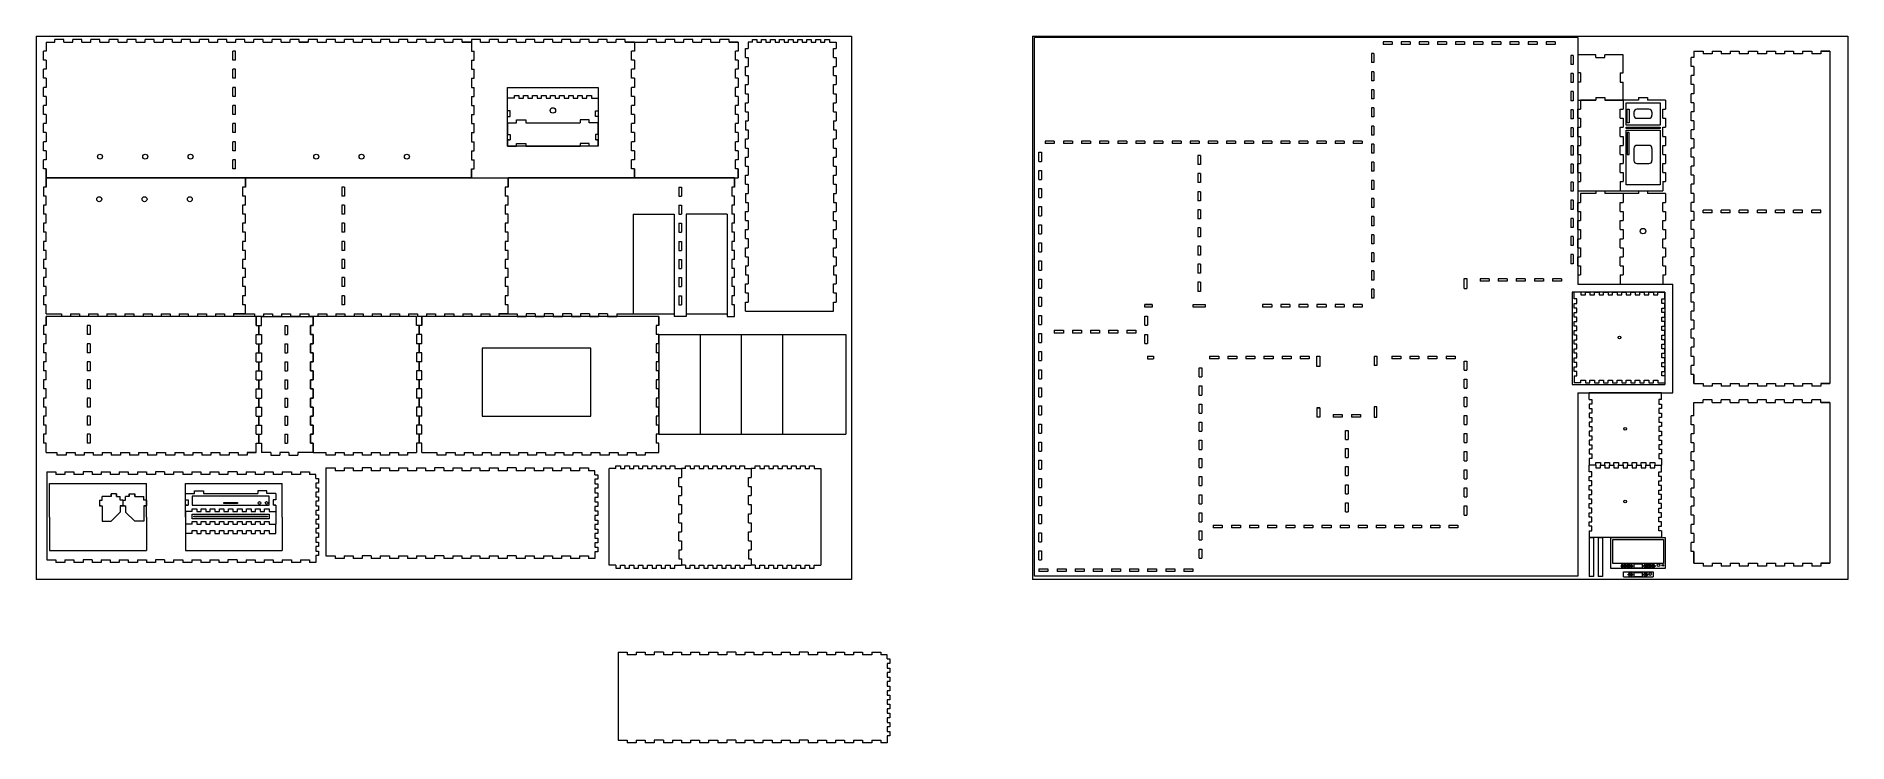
# Model space of a CAD drawing. Header units: millimetres. Extents: x -17105 to -8097, y 7860 to 10394.
# Drawn here: x -17105 to -15105, y 7860 to 8640 of the extents above; entities that cross this region are included whole.
import ezdxf

# ---------------------------------------------------------------- set-up
doc = ezdxf.new("R2010")
doc.units = ezdxf.units.MM
doc.layers.add('A-DETL', color=90, linetype='Continuous', lineweight=9)
doc.layers.add('A-DETL-THIN', color=151, linetype='Continuous', lineweight=9)

msp = doc.modelspace()

# ---------------------------------------------------------------- linework, layer by layer
at = {"layer": 'A-DETL'}
for p, q in [((-15350.2, 8566.4), (-15312.4, 8566.4)), ((-15350.2, 8541.7), (-15350.2, 8566.4)), ((-15312.4, 8566.4), (-15312.4, 8541.7)), ((-15312.4, 8541.7), (-15350.2, 8541.7)), ((-15349.1, 8544.4), (-15349.1, 8559.4)), ((-15349.1, 8559.4), (-15346.6, 8559.4)), ((-15346.6, 8544.4), (-15349.1, 8544.4)), ((-15346.6, 8559.4), (-15346.6, 8544.4)), ((-15350.2, 8539.4), (-15312.4, 8539.4)), ((-15350.2, 8538.1), (-15350.2, 8539.4)), ((-15312.4, 8538.1), (-15350.2, 8538.1)), ((-15350.2, 8536.1), (-15312.4, 8536.1)), ((-15350.2, 8475.9), (-15350.2, 8536.1)), ((-15349.1, 8533.8), (-15349.1, 8509.4)), ((-15346.6, 8533.8), (-15349.1, 8533.8)), ((-15346.6, 8509.4), (-15346.6, 8533.8)), ((-15312.4, 8539.4), (-15312.4, 8538.1)), ((-15312.4, 8536.1), (-15312.4, 8475.9)), ((-15349.1, 8509.4), (-15346.6, 8509.4)), ((-15312.4, 8475.9), (-15350.2, 8475.9)), ((-16933.2, 8132.2), (-16933.2, 8122.2)), ((-16848.2, 8132.2), (-16933.2, 8132.2)), ((-16933.2, 8122.2), (-16848.2, 8122.2)), ((-16898.2, 8125.2), (-16883.2, 8125.2)), ((-16898.2, 8123.9), (-16898.2, 8125.2)), ((-16883.2, 8123.9), (-16898.2, 8123.9)), ((-16883.2, 8125.2), (-16883.2, 8123.9)), ((-16848.2, 8122.2), (-16848.2, 8132.2)), ((-16933.2, 8112.1), (-16848.2, 8112.1)), ((-16933.2, 8107.3), (-16933.2, 8112.1)), ((-16848.2, 8107.3), (-16933.2, 8107.3)), ((-16931.2, 8110.1), (-16850.2, 8110.1)), ((-16931.2, 8109.3), (-16931.2, 8110.1)), ((-16850.2, 8109.3), (-16931.2, 8109.3)), ((-16850.2, 8110.1), (-16850.2, 8109.3)), ((-16848.2, 8112.1), (-16848.2, 8107.3)), ((-15364.8, 8084.4), (-15308.8, 8084.4)), ((-15364.8, 8057.7), (-15364.8, 8084.4)), ((-15308.8, 8084.4), (-15308.8, 8057.7)), ((-15308.8, 8057.7), (-15364.8, 8057.7)), ((-15332.1, 8056.9), (-15341.5, 8056.9)), ((-15341.5, 8056.9), (-15341.5, 8053.1)), ((-15341.5, 8053.1), (-15332.1, 8053.1)), ((-15332.1, 8047.4), (-15341.5, 8047.4)), ((-15341.5, 8047.4), (-15341.5, 8043.6)), ((-15341.5, 8043.6), (-15332.1, 8043.6)), ((-15332.1, 8053.1), (-15332.1, 8056.9)), ((-15332.1, 8043.6), (-15332.1, 8047.4))]:
    msp.add_line(p, q, dxfattribs=at)
for centre, radius in [((-15355.3, 8055), 0.5), ((-15354.3, 8056.5), 0.5), ((-15354.3, 8053.4), 0.5), ((-15353.3, 8055), 0.5), ((-15352.3, 8056.5), 0.5), ((-15352.3, 8053.4), 0.5), ((-15351.3, 8055), 0.5), ((-15350.3, 8056.5), 0.5), ((-15350.3, 8053.4), 0.5), ((-15349.3, 8055), 0.5), ((-15348.3, 8056.5), 0.5), ((-15348.3, 8053.4), 0.5), ((-15347.3, 8055), 0.5), ((-15347.3, 8045.5), 0.5), ((-15346.3, 8056.5), 0.5), ((-15346.3, 8053.4), 0.5), ((-15346.3, 8047), 0.5), ((-15346.3, 8043.9), 0.5), ((-15345.3, 8055), 0.5), ((-15345.3, 8045.5), 0.5), ((-15344.3, 8056.5), 0.5), ((-15344.3, 8053.4), 0.5), ((-15344.3, 8047), 0.5), ((-15344.3, 8043.9), 0.5), ((-15343.3, 8055), 0.5), ((-15343.3, 8045.5), 0.5), ((-15330.4, 8055), 0.5), ((-15330.4, 8045.5), 0.5), ((-15329.4, 8056.5), 0.5), ((-15329.4, 8053.4), 0.5), ((-15329.4, 8047), 0.5), ((-15329.4, 8043.9), 0.5), ((-15328.4, 8055), 0.5), ((-15328.4, 8045.5), 0.5), ((-15327.4, 8056.5), 0.5), ((-15327.4, 8053.4), 0.5), ((-15327.4, 8047), 0.5), ((-15327.4, 8043.9), 0.5), ((-15326.4, 8055), 0.5), ((-15326.4, 8045.5), 0.5), ((-15325.4, 8056.5), 0.5), ((-15325.4, 8053.4), 0.5), ((-15324.4, 8055), 0.5), ((-15323.4, 8056.5), 0.5), ((-15323.4, 8053.4), 0.5), ((-15322.4, 8055), 0.5), ((-15321.4, 8056.5), 0.5), ((-15321.4, 8053.4), 0.5), ((-15320.4, 8055), 0.5), ((-15319.4, 8056.5), 0.5), ((-15319.4, 8053.4), 0.5), ((-15318.4, 8055), 0.5), ((-15309.7, 8055.8), 1), ((-15309.7, 8055.8), 0.5)]:
    msp.add_circle(centre, radius, dxfattribs=at)
at = {"layer": 'A-DETL-THIN'}
for p, q in [((-17105.4, 8640), (-16205.4, 8640)), ((-17105.4, 8640), (-17105.4, 8040)), ((-17094.5, 8623.5), (-17097.5, 8623.5)), ((-17097.5, 8613.5), (-17097.5, 8623.5)), ((-17094.5, 8633.5), (-17094.5, 8623.5)), ((-17094.5, 8633.5), (-17085, 8633.5)), ((-17085, 8633.5), (-17085, 8636.5)), ((-17075, 8636.5), (-17085, 8636.5)), ((-17075, 8633.5), (-17075, 8636.5)), ((-17075, 8633.5), (-17065, 8633.5)), ((-17065, 8633.5), (-17065, 8636.5)), ((-17055, 8636.5), (-17065, 8636.5)), ((-17055, 8633.5), (-17055, 8636.5)), ((-17055, 8633.5), (-17045, 8633.5)), ((-17045, 8633.5), (-17045, 8636.5)), ((-17035, 8636.5), (-17045, 8636.5)), ((-17035, 8633.5), (-17035, 8636.5)), ((-17035, 8633.5), (-17025, 8633.5)), ((-17025, 8633.5), (-17025, 8636.5)), ((-17015, 8636.5), (-17025, 8636.5)), ((-17015, 8633.5), (-17015, 8636.5)), ((-17015, 8633.5), (-17005, 8633.5)), ((-17005, 8633.5), (-17005, 8636.5)), ((-16995, 8636.5), (-17005, 8636.5)), ((-16995, 8633.5), (-16995, 8636.5)), ((-16995, 8633.5), (-16985, 8633.5)), ((-16985, 8633.5), (-16985, 8636.5)), ((-16975, 8636.5), (-16985, 8636.5)), ((-16975, 8633.5), (-16975, 8636.5)), ((-16975, 8633.5), (-16965, 8633.5)), ((-16965, 8633.5), (-16965, 8636.5)), ((-16955, 8636.5), (-16965, 8636.5)), ((-16955, 8633.5), (-16955, 8636.5)), ((-16955, 8633.5), (-16945, 8633.5)), ((-16945, 8633.5), (-16945, 8636.5)), ((-16935, 8636.5), (-16945, 8636.5)), ((-16935, 8633.5), (-16935, 8636.5)), ((-16935, 8633.5), (-16925, 8633.5)), ((-16925, 8633.5), (-16925, 8636.5)), ((-16915, 8636.5), (-16925, 8636.5)), ((-16915, 8633.5), (-16915, 8636.5)), ((-16915, 8633.5), (-16905, 8633.5)), ((-16905, 8633.5), (-16905, 8636.5)), ((-16895, 8636.5), (-16905, 8636.5)), ((-16895, 8633.5), (-16895, 8636.5)), ((-16895, 8633.5), (-16885, 8633.5)), ((-16885.5, 8623.5), (-16888.5, 8623.5)), ((-16888.5, 8613.5), (-16888.5, 8623.5)), ((-16885.5, 8613.5), (-16885.5, 8623.5)), ((-16885, 8633.5), (-16885, 8636.5)), ((-16875, 8636.5), (-16885, 8636.5)), ((-16875, 8633.5), (-16875, 8636.5)), ((-16875, 8633.5), (-16865, 8633.5)), ((-16865, 8633.5), (-16865, 8636.5)), ((-16855, 8636.5), (-16865, 8636.5)), ((-16855, 8633.5), (-16855, 8636.5)), ((-16855, 8633.5), (-16845, 8633.5)), ((-16845, 8633.5), (-16845, 8636.5)), ((-16835, 8636.5), (-16845, 8636.5)), ((-16835, 8633.5), (-16835, 8636.5)), ((-16835, 8633.5), (-16825, 8633.5)), ((-16825, 8633.5), (-16825, 8636.5)), ((-16815, 8636.5), (-16825, 8636.5)), ((-16815, 8633.5), (-16815, 8636.5)), ((-16805, 8633.5), (-16815, 8633.5)), ((-16815, 8633.5), (-16805, 8633.5)), ((-16795, 8636.5), (-16805, 8636.5)), ((-16805, 8636.5), (-16805, 8633.5)), ((-16795, 8633.5), (-16795, 8636.5)), ((-16795, 8633.5), (-16785, 8633.5)), ((-16785, 8633.5), (-16785, 8636.5)), ((-16775, 8636.5), (-16785, 8636.5)), ((-16775, 8633.5), (-16775, 8636.5)), ((-16775, 8633.5), (-16765, 8633.5)), ((-16765, 8633.5), (-16765, 8636.5)), ((-16755, 8636.5), (-16765, 8636.5)), ((-16755, 8633.5), (-16755, 8636.5)), ((-16755, 8633.5), (-16745, 8633.5)), ((-16745, 8633.5), (-16745, 8636.5)), ((-16735, 8636.5), (-16745, 8636.5)), ((-16735, 8633.5), (-16735, 8636.5)), ((-16735, 8633.5), (-16725, 8633.5)), ((-16725, 8633.5), (-16725, 8636.5)), ((-16715, 8636.5), (-16725, 8636.5)), ((-16715, 8633.5), (-16715, 8636.5)), ((-16715, 8633.5), (-16705, 8633.5)), ((-16705, 8633.5), (-16705, 8636.5)), ((-16695, 8636.5), (-16705, 8636.5)), ((-16695, 8633.5), (-16695, 8636.5)), ((-16695, 8633.5), (-16685, 8633.5)), ((-16685, 8633.5), (-16685, 8636.5)), ((-16675, 8636.5), (-16685, 8636.5)), ((-16675, 8633.5), (-16675, 8636.5)), ((-16675, 8633.5), (-16665, 8633.5)), ((-16665, 8633.5), (-16665, 8636.5)), ((-16655, 8636.5), (-16665, 8636.5)), ((-16655, 8633.5), (-16655, 8636.5)), ((-16655, 8633.5), (-16645, 8633.5)), ((-16645, 8633.5), (-16645, 8636.5)), ((-16635, 8636.5), (-16645, 8636.5)), ((-16635, 8633.5), (-16635, 8636.5)), ((-16625, 8633.5), (-16635, 8633.5)), ((-16635, 8633.5), (-16625, 8633.5)), ((-16625, 8636.5), (-16625, 8623.5)), ((-16615, 8636.5), (-16625, 8636.5)), ((-16625, 8633.5), (-16625, 8623.5)), ((-16625, 8623.5), (-16622, 8623.5)), ((-16625, 8623.5), (-16622, 8623.5)), ((-16622, 8613.5), (-16622, 8623.5)), ((-16622, 8613.5), (-16622, 8623.5)), ((-16615, 8633.5), (-16615, 8636.5)), ((-16615, 8633.5), (-16605, 8633.5)), ((-16605, 8633.5), (-16605, 8636.5)), ((-16595, 8636.5), (-16605, 8636.5)), ((-16595, 8633.5), (-16595, 8636.5)), ((-16595, 8633.5), (-16585, 8633.5)), ((-16585, 8633.5), (-16585, 8636.5)), ((-16575, 8636.5), (-16585, 8636.5)), ((-16575, 8633.5), (-16575, 8636.5)), ((-16575, 8633.5), (-16565, 8633.5)), ((-16565, 8633.5), (-16565, 8636.5)), ((-16555, 8636.5), (-16565, 8636.5)), ((-16555, 8633.5), (-16555, 8636.5)), ((-16555, 8633.5), (-16545, 8633.5)), ((-16545, 8633.5), (-16545, 8636.5)), ((-16535, 8636.5), (-16545, 8636.5)), ((-16535, 8633.5), (-16535, 8636.5)), ((-16535, 8633.5), (-16525, 8633.5)), ((-16525, 8633.5), (-16525, 8636.5)), ((-16515, 8636.5), (-16525, 8636.5)), ((-16515, 8633.5), (-16515, 8636.5)), ((-16515, 8633.5), (-16505, 8633.5)), ((-16505, 8633.5), (-16505, 8636.5)), ((-16495, 8636.5), (-16505, 8636.5)), ((-16495, 8633.5), (-16495, 8636.5)), ((-16495, 8633.5), (-16485, 8633.5)), ((-16485, 8633.5), (-16485, 8636.5)), ((-16475, 8636.5), (-16485, 8636.5)), ((-16475, 8633.5), (-16475, 8636.5)), ((-16475, 8633.5), (-16465, 8633.5)), ((-16465, 8633.5), (-16465, 8636.5)), ((-16455, 8636.5), (-16465, 8636.5)), ((-16455, 8633.5), (-16455, 8636.5)), ((-16445, 8633.5), (-16455, 8633.5)), ((-16455, 8633.5), (-16445, 8633.5)), ((-16445, 8623.5), (-16448, 8623.5)), ((-16445, 8623.5), (-16448, 8623.5)), ((-16448, 8613.5), (-16448, 8623.5)), ((-16448, 8613.5), (-16448, 8623.5)), ((-16445, 8633.5), (-16445, 8623.5)), ((-16445, 8633.5), (-16445, 8623.5)), ((-16445, 8633.5), (-16430.5, 8633.5)), ((-16430.5, 8633.5), (-16430.5, 8636.5)), ((-16420.5, 8636.5), (-16430.5, 8636.5)), ((-16420.5, 8633.5), (-16420.5, 8636.5)), ((-16420.5, 8633.5), (-16410.5, 8633.5)), ((-16410.5, 8633.5), (-16410.5, 8636.5)), ((-16400.5, 8636.5), (-16410.5, 8636.5)), ((-16400.5, 8633.5), (-16400.5, 8636.5)), ((-16400.5, 8633.5), (-16390.5, 8633.5)), ((-16390.5, 8633.5), (-16390.5, 8636.5)), ((-16380.5, 8636.5), (-16390.5, 8636.5)), ((-16380.5, 8633.5), (-16380.5, 8636.5)), ((-16380.5, 8633.5), (-16370.5, 8633.5)), ((-16370.5, 8633.5), (-16370.5, 8636.5)), ((-16360.5, 8636.5), (-16370.5, 8636.5)), ((-16360.5, 8633.5), (-16360.5, 8636.5)), ((-16360.5, 8633.5), (-16350.5, 8633.5)), ((-16350.5, 8633.5), (-16350.5, 8636.5)), ((-16340.5, 8636.5), (-16350.5, 8636.5)), ((-16340.5, 8633.5), (-16340.5, 8636.5)), ((-16330.5, 8633.5), (-16340.5, 8633.5)), ((-16340.5, 8633.5), (-16330.5, 8633.5)), ((-16330.5, 8623.5), (-16333.5, 8623.5)), ((-16333.5, 8613.5), (-16333.5, 8623.5)), ((-16330.5, 8633.5), (-16330.5, 8623.5)), ((-16322.2, 8626.5), (-16319.2, 8626.5)), ((-16322.2, 8616.5), (-16322.2, 8626.5)), ((-16319.2, 8633.5), (-16319.2, 8626.5)), ((-16314.7, 8633.5), (-16319.2, 8633.5)), ((-16314.7, 8633.5), (-16314.7, 8636.5)), ((-16314.7, 8636.5), (-16309.7, 8636.5)), ((-16309.7, 8636.5), (-16309.7, 8633.5)), ((-16309.7, 8633.5), (-16304.7, 8633.5)), ((-16304.7, 8633.5), (-16304.7, 8636.5)), ((-16304.7, 8636.5), (-16299.7, 8636.5)), ((-16299.7, 8636.5), (-16299.7, 8633.5)), ((-16299.7, 8633.5), (-16294.7, 8633.5)), ((-16294.7, 8633.5), (-16294.7, 8636.5)), ((-16294.7, 8636.5), (-16289.7, 8636.5)), ((-16289.7, 8636.5), (-16289.7, 8633.5)), ((-16289.7, 8633.5), (-16284.7, 8633.5)), ((-16284.7, 8633.5), (-16284.7, 8636.5)), ((-16284.7, 8636.5), (-16279.7, 8636.5)), ((-16279.7, 8636.5), (-16279.7, 8633.5)), ((-16279.7, 8633.5), (-16274.7, 8633.5)), ((-16274.7, 8633.5), (-16274.7, 8636.5)), ((-16274.7, 8636.5), (-16269.7, 8636.5)), ((-16269.7, 8636.5), (-16269.7, 8633.5)), ((-16269.7, 8633.5), (-16264.7, 8633.5)), ((-16264.7, 8633.5), (-16264.7, 8636.5)), ((-16264.7, 8636.5), (-16259.7, 8636.5)), ((-16259.7, 8636.5), (-16259.7, 8633.5)), ((-16259.7, 8633.5), (-16254.7, 8633.5)), ((-16254.7, 8633.5), (-16254.7, 8636.5)), ((-16254.7, 8636.5), (-16249.7, 8636.5)), ((-16249.7, 8636.5), (-16249.7, 8633.5)), ((-16249.7, 8633.5), (-16244.7, 8633.5)), ((-16244.7, 8633.5), (-16244.7, 8636.5)), ((-16244.7, 8636.5), (-16239.7, 8636.5)), ((-16239.7, 8636.5), (-16239.7, 8633.5)), ((-16239.7, 8633.5), (-16234.7, 8633.5)), ((-16234.7, 8633.5), (-16234.7, 8636.5)), ((-16234.7, 8636.5), (-16229.7, 8636.5)), ((-16229.7, 8636.5), (-16229.7, 8633.5)), ((-16229.7, 8633.5), (-16222.2, 8633.5)), ((-16225.2, 8626.5), (-16222.2, 8626.5)), ((-16225.2, 8616.5), (-16225.2, 8626.5)), ((-16222.2, 8633.5), (-16222.2, 8626.5)), ((-16205.4, 8640), (-16205.4, 8040)), ((-16005.4, 8640), (-15105.4, 8640)), ((-16005.4, 8640), (-16005.4, 8040)), ((-15403.5, 8638.7), (-16003.4, 8638.7)), ((-16003.4, 8043.8), (-16003.4, 8638.7)), ((-15628.5, 8620.8), (-15631.3, 8620.8)), ((-15631.3, 8620.8), (-15631.3, 8610.8)), ((-15628.5, 8620.8), (-15628.5, 8610.8)), ((-15618.4, 8633.7), (-15618.4, 8630.9)), ((-15608.4, 8633.7), (-15618.4, 8633.7)), ((-15608.4, 8630.9), (-15618.4, 8630.9)), ((-15608.4, 8633.7), (-15608.4, 8630.9)), ((-15598.4, 8633.7), (-15598.4, 8630.9)), ((-15588.4, 8633.7), (-15598.4, 8633.7)), ((-15588.4, 8630.9), (-15598.4, 8630.9)), ((-15588.4, 8633.7), (-15588.4, 8630.9)), ((-15578.4, 8633.7), (-15578.4, 8630.9)), ((-15568.4, 8633.7), (-15578.4, 8633.7)), ((-15568.4, 8630.9), (-15578.4, 8630.9)), ((-15568.4, 8633.7), (-15568.4, 8630.9)), ((-15558.4, 8633.7), (-15558.4, 8630.9)), ((-15548.4, 8633.7), (-15558.4, 8633.7)), ((-15548.4, 8630.9), (-15558.4, 8630.9)), ((-15548.4, 8633.7), (-15548.4, 8630.9)), ((-15538.4, 8633.7), (-15538.4, 8630.9)), ((-15538.4, 8633.7), (-15538.4, 8630.9)), ((-15528.4, 8633.7), (-15538.4, 8633.7)), ((-15528.4, 8633.7), (-15538.4, 8633.7)), ((-15528.4, 8630.9), (-15538.4, 8630.9)), ((-15528.4, 8633.7), (-15528.4, 8630.9)), ((-15528.4, 8633.7), (-15528.4, 8630.9)), ((-15518.4, 8633.7), (-15518.4, 8630.9)), ((-15508.4, 8633.7), (-15518.4, 8633.7)), ((-15508.4, 8630.9), (-15518.4, 8630.9)), ((-15508.4, 8633.7), (-15508.4, 8630.9)), ((-15498.4, 8633.7), (-15498.4, 8630.9)), ((-15488.4, 8633.7), (-15498.4, 8633.7)), ((-15488.4, 8630.9), (-15498.4, 8630.9)), ((-15488.4, 8633.7), (-15488.4, 8630.9)), ((-15478.4, 8633.7), (-15478.4, 8630.9)), ((-15468.4, 8633.7), (-15478.4, 8633.7)), ((-15468.4, 8630.9), (-15478.4, 8630.9)), ((-15468.4, 8633.7), (-15468.4, 8630.9)), ((-15458.4, 8633.7), (-15458.4, 8630.9)), ((-15448.4, 8633.7), (-15458.4, 8633.7)), ((-15448.4, 8630.9), (-15458.4, 8630.9)), ((-15448.4, 8633.7), (-15448.4, 8630.9)), ((-15438.4, 8633.7), (-15438.4, 8630.9)), ((-15428.4, 8633.7), (-15438.4, 8633.7)), ((-15428.4, 8630.9), (-15438.4, 8630.9)), ((-15428.4, 8633.7), (-15428.4, 8630.9)), ((-15403.5, 8638.7), (-15403.5, 8366.4)), ((-15275.2, 8623.5), (-15265.2, 8623.5)), ((-15275.2, 8623.5), (-15275.2, 8616.5)), ((-15265.2, 8623.5), (-15265.2, 8620.5)), ((-15255.2, 8620.5), (-15265.2, 8620.5)), ((-15255.2, 8623.5), (-15255.2, 8620.5)), ((-15255.2, 8623.5), (-15245.2, 8623.5)), ((-15245.2, 8623.5), (-15245.2, 8620.5)), ((-15235.2, 8620.5), (-15245.2, 8620.5)), ((-15235.2, 8623.5), (-15235.2, 8620.5)), ((-15235.2, 8623.5), (-15225.2, 8623.5)), ((-15225.2, 8623.5), (-15225.2, 8620.5)), ((-15215.2, 8620.5), (-15225.2, 8620.5)), ((-15215.2, 8623.5), (-15215.2, 8620.5)), ((-15215.2, 8623.5), (-15205.2, 8623.5)), ((-15205.2, 8623.5), (-15205.2, 8620.5)), ((-15195.2, 8620.5), (-15205.2, 8620.5)), ((-15195.2, 8623.5), (-15195.2, 8620.5)), ((-15195.2, 8623.5), (-15185.2, 8623.5)), ((-15185.2, 8623.5), (-15185.2, 8620.5)), ((-15175.2, 8620.5), (-15185.2, 8620.5)), ((-15175.2, 8623.5), (-15175.2, 8620.5)), ((-15175.2, 8623.5), (-15165.2, 8623.5)), ((-15165.2, 8623.5), (-15165.2, 8620.5)), ((-15155.2, 8620.5), (-15165.2, 8620.5)), ((-15155.2, 8623.5), (-15155.2, 8620.5)), ((-15155.2, 8623.5), (-15145.2, 8623.5)), ((-15145.2, 8623.5), (-15145.2, 8620.5)), ((-15135.2, 8620.5), (-15145.2, 8620.5)), ((-15125.2, 8623.5), (-15135.2, 8623.5)), ((-15135.2, 8623.5), (-15135.2, 8620.5)), ((-15135.2, 8623.5), (-15125.2, 8623.5)), ((-15125.2, 8623.5), (-15125.2, 8256.5)), ((-15105.4, 8640), (-15105.4, 8040)), ((-17094.5, 8613.5), (-17097.5, 8613.5)), ((-17094.5, 8603.5), (-17097.5, 8603.5)), ((-17097.5, 8593.5), (-17097.5, 8603.5)), ((-17094.5, 8613.5), (-17094.5, 8603.5)), ((-16885.5, 8613.5), (-16888.5, 8613.5)), ((-16885.5, 8603.5), (-16888.5, 8603.5)), ((-16888.5, 8593.5), (-16888.5, 8603.5)), ((-16885.5, 8593.5), (-16885.5, 8603.5)), ((-16625, 8613.5), (-16622, 8613.5)), ((-16625, 8613.5), (-16622, 8613.5)), ((-16625, 8613.5), (-16625, 8603.5)), ((-16625, 8613.5), (-16625, 8603.5)), ((-16625, 8603.5), (-16622, 8603.5)), ((-16625, 8603.5), (-16622, 8603.5)), ((-16622, 8593.5), (-16622, 8603.5)), ((-16622, 8593.5), (-16622, 8603.5)), ((-16445, 8613.5), (-16448, 8613.5)), ((-16445, 8613.5), (-16448, 8613.5)), ((-16445, 8603.5), (-16448, 8603.5)), ((-16445, 8603.5), (-16448, 8603.5)), ((-16448, 8593.5), (-16448, 8603.5)), ((-16448, 8593.5), (-16448, 8603.5)), ((-16445, 8613.5), (-16445, 8603.5)), ((-16445, 8613.5), (-16445, 8603.5)), ((-16330.5, 8613.5), (-16333.5, 8613.5)), ((-16330.5, 8603.5), (-16333.5, 8603.5)), ((-16333.5, 8593.5), (-16333.5, 8603.5)), ((-16330.5, 8613.5), (-16330.5, 8603.5)), ((-16322.2, 8616.5), (-16319.2, 8616.5)), ((-16322.2, 8606.5), (-16319.2, 8606.5)), ((-16322.2, 8596.5), (-16322.2, 8606.5)), ((-16319.2, 8616.5), (-16319.2, 8606.5)), ((-16225.2, 8616.5), (-16222.2, 8616.5)), ((-16225.2, 8606.5), (-16222.2, 8606.5)), ((-16225.2, 8596.5), (-16225.2, 8606.5)), ((-16222.2, 8616.5), (-16222.2, 8606.5)), ((-15628.5, 8610.8), (-15631.3, 8610.8)), ((-15628.5, 8600.8), (-15631.3, 8600.8)), ((-15631.3, 8600.8), (-15631.3, 8590.8)), ((-15628.5, 8600.8), (-15628.5, 8590.8)), ((-15408.5, 8618.8), (-15411.3, 8618.8)), ((-15411.3, 8618.8), (-15411.3, 8608.8)), ((-15408.5, 8608.8), (-15411.3, 8608.8)), ((-15408.5, 8618.8), (-15408.5, 8608.8)), ((-15403.5, 8619.4), (-15403.5, 8599.4)), ((-15383.5, 8619.4), (-15403.5, 8619.4)), ((-15383.5, 8616.4), (-15383.5, 8619.4)), ((-15383.5, 8616.4), (-15373.5, 8616.4)), ((-15353.5, 8619.4), (-15373.5, 8619.4)), ((-15373.5, 8616.4), (-15373.5, 8619.4)), ((-15353.5, 8599.4), (-15353.5, 8619.4)), ((-15275.2, 8616.5), (-15278.2, 8616.5)), ((-15278.2, 8606.5), (-15278.2, 8616.5)), ((-15275.2, 8606.5), (-15278.2, 8606.5)), ((-15275.2, 8606.5), (-15275.2, 8596.5)), ((-17094.5, 8593.5), (-17097.5, 8593.5)), ((-17094.5, 8583.5), (-17097.5, 8583.5)), ((-17097.5, 8573.5), (-17097.5, 8583.5)), ((-17094.5, 8593.5), (-17094.5, 8583.5)), ((-16885.5, 8593.5), (-16888.5, 8593.5)), ((-16885.5, 8583.5), (-16888.5, 8583.5)), ((-16888.5, 8573.5), (-16888.5, 8583.5)), ((-16885.5, 8573.5), (-16885.5, 8583.5)), ((-16625, 8593.5), (-16622, 8593.5)), ((-16625, 8593.5), (-16622, 8593.5)), ((-16625, 8593.5), (-16625, 8583.5)), ((-16625, 8593.5), (-16625, 8583.5)), ((-16625, 8583.5), (-16622, 8583.5)), ((-16625, 8583.5), (-16622, 8583.5)), ((-16622, 8573.5), (-16622, 8583.5)), ((-16622, 8573.5), (-16622, 8583.5)), ((-16585, 8583.5), (-16485, 8583.5)), ((-16585, 8518.5), (-16585, 8583.5)), ((-16485, 8583.5), (-16485, 8518.5)), ((-16445, 8593.5), (-16448, 8593.5)), ((-16445, 8593.5), (-16448, 8593.5)), ((-16445, 8583.5), (-16448, 8583.5)), ((-16445, 8583.5), (-16448, 8583.5)), ((-16448, 8573.5), (-16448, 8583.5)), ((-16448, 8573.5), (-16448, 8583.5)), ((-16445, 8593.5), (-16445, 8583.5)), ((-16445, 8593.5), (-16445, 8583.5)), ((-16330.5, 8593.5), (-16333.5, 8593.5)), ((-16330.5, 8583.5), (-16333.5, 8583.5)), ((-16333.5, 8573.5), (-16333.5, 8583.5)), ((-16330.5, 8593.5), (-16330.5, 8583.5)), ((-16322.2, 8596.5), (-16319.2, 8596.5)), ((-16322.2, 8586.5), (-16319.2, 8586.5)), ((-16322.2, 8576.5), (-16322.2, 8586.5)), ((-16319.2, 8596.5), (-16319.2, 8586.5)), ((-16225.2, 8596.5), (-16222.2, 8596.5)), ((-16225.2, 8586.5), (-16222.2, 8586.5)), ((-16225.2, 8576.5), (-16225.2, 8586.5)), ((-16222.2, 8596.5), (-16222.2, 8586.5)), ((-15628.5, 8590.8), (-15631.3, 8590.8)), ((-15628.5, 8580.8), (-15631.3, 8580.8)), ((-15631.3, 8580.8), (-15631.3, 8570.8)), ((-15628.5, 8580.8), (-15628.5, 8570.8)), ((-15408.5, 8598.8), (-15411.3, 8598.8)), ((-15411.3, 8598.8), (-15411.3, 8588.8)), ((-15408.5, 8588.8), (-15411.3, 8588.8)), ((-15408.5, 8598.8), (-15408.5, 8588.8)), ((-15400.5, 8599.4), (-15403.5, 8599.4)), ((-15400.5, 8589.4), (-15403.5, 8589.4)), ((-15403.5, 8589.4), (-15403.5, 8569.4)), ((-15400.5, 8599.4), (-15400.5, 8589.4)), ((-15356.5, 8599.4), (-15356.5, 8589.4)), ((-15356.5, 8599.4), (-15353.5, 8599.4)), ((-15356.5, 8589.4), (-15353.5, 8589.4)), ((-15353.5, 8569.4), (-15353.5, 8589.4)), ((-15275.2, 8596.5), (-15278.2, 8596.5)), ((-15278.2, 8586.5), (-15278.2, 8596.5)), ((-15275.2, 8586.5), (-15278.2, 8586.5)), ((-15275.2, 8586.5), (-15275.2, 8576.5)), ((-17094.5, 8573.5), (-17097.5, 8573.5)), ((-17094.5, 8563.5), (-17097.5, 8563.5)), ((-17097.5, 8553.5), (-17097.5, 8563.5)), ((-17094.5, 8573.5), (-17094.5, 8563.5)), ((-16885.5, 8573.5), (-16888.5, 8573.5)), ((-16885.5, 8563.5), (-16888.5, 8563.5)), ((-16888.5, 8553.5), (-16888.5, 8563.5)), ((-16885.5, 8553.5), (-16885.5, 8563.5)), ((-16625, 8573.5), (-16622, 8573.5)), ((-16625, 8573.5), (-16622, 8573.5)), ((-16625, 8573.5), (-16625, 8563.5)), ((-16625, 8573.5), (-16625, 8563.5)), ((-16625, 8563.5), (-16622, 8563.5)), ((-16625, 8563.5), (-16622, 8563.5)), ((-16622, 8553.5), (-16622, 8563.5)), ((-16622, 8553.5), (-16622, 8563.5)), ((-16577.5, 8571.5), (-16585, 8571.5)), ((-16585, 8557.5), (-16585, 8571.5)), ((-16577.5, 8571.5), (-16577.5, 8574.5)), ((-16577.5, 8574.5), (-16572.5, 8574.5)), ((-16572.5, 8574.5), (-16572.5, 8571.5)), ((-16572.5, 8571.5), (-16567.5, 8571.5)), ((-16567.5, 8571.5), (-16567.5, 8574.5)), ((-16567.5, 8574.5), (-16562.5, 8574.5)), ((-16562.5, 8574.5), (-16562.5, 8571.5)), ((-16562.5, 8571.5), (-16557.5, 8571.5)), ((-16557.5, 8571.5), (-16557.5, 8574.5)), ((-16557.5, 8574.5), (-16552.5, 8574.5)), ((-16552.5, 8574.5), (-16552.5, 8571.5)), ((-16552.5, 8571.5), (-16547.5, 8571.5)), ((-16547.5, 8571.5), (-16547.5, 8574.5)), ((-16547.5, 8574.5), (-16542.5, 8574.5)), ((-16542.5, 8574.5), (-16542.5, 8571.5)), ((-16542.5, 8571.5), (-16537.5, 8571.5)), ((-16537.5, 8571.5), (-16537.5, 8574.5)), ((-16537.5, 8574.5), (-16532.5, 8574.5)), ((-16532.5, 8574.5), (-16532.5, 8571.5)), ((-16532.5, 8571.5), (-16527.5, 8571.5)), ((-16527.5, 8571.5), (-16527.5, 8574.5)), ((-16527.5, 8574.5), (-16522.5, 8574.5)), ((-16522.5, 8574.5), (-16522.5, 8571.5)), ((-16522.5, 8571.5), (-16517.5, 8571.5)), ((-16517.5, 8571.5), (-16517.5, 8574.5)), ((-16517.5, 8574.5), (-16512.5, 8574.5)), ((-16512.5, 8574.5), (-16512.5, 8571.5)), ((-16512.5, 8571.5), (-16507.5, 8571.5)), ((-16507.5, 8571.5), (-16507.5, 8574.5)), ((-16507.5, 8574.5), (-16502.5, 8574.5)), ((-16502.5, 8574.5), (-16502.5, 8571.5)), ((-16502.5, 8571.5), (-16497.5, 8571.5)), ((-16497.5, 8571.5), (-16497.5, 8574.5)), ((-16497.5, 8574.5), (-16492.5, 8574.5)), ((-16492.5, 8574.5), (-16492.5, 8571.5)), ((-16492.5, 8571.5), (-16485, 8571.5)), ((-16485, 8571.5), (-16485, 8557.5)), ((-16445, 8573.5), (-16448, 8573.5)), ((-16445, 8573.5), (-16448, 8573.5)), ((-16445, 8563.5), (-16448, 8563.5)), ((-16445, 8563.5), (-16448, 8563.5)), ((-16448, 8553.5), (-16448, 8563.5)), ((-16448, 8553.5), (-16448, 8563.5)), ((-16445, 8573.5), (-16445, 8563.5)), ((-16445, 8573.5), (-16445, 8563.5)), ((-16330.5, 8573.5), (-16333.5, 8573.5)), ((-16330.5, 8563.5), (-16333.5, 8563.5)), ((-16333.5, 8553.5), (-16333.5, 8563.5)), ((-16330.5, 8573.5), (-16330.5, 8563.5)), ((-16322.2, 8576.5), (-16319.2, 8576.5)), ((-16322.2, 8566.5), (-16319.2, 8566.5)), ((-16322.2, 8556.5), (-16322.2, 8566.5)), ((-16319.2, 8576.5), (-16319.2, 8566.5)), ((-16225.2, 8576.5), (-16222.2, 8576.5)), ((-16225.2, 8566.5), (-16222.2, 8566.5)), ((-16225.2, 8556.5), (-16225.2, 8566.5)), ((-16222.2, 8576.5), (-16222.2, 8566.5)), ((-15628.5, 8570.8), (-15631.3, 8570.8)), ((-15628.5, 8560.8), (-15631.3, 8560.8)), ((-15631.3, 8560.8), (-15631.3, 8550.8)), ((-15628.5, 8560.8), (-15628.5, 8550.8)), ((-15408.5, 8578.8), (-15411.3, 8578.8)), ((-15411.3, 8578.8), (-15411.3, 8568.8)), ((-15408.5, 8568.8), (-15411.3, 8568.8)), ((-15408.5, 8578.8), (-15408.5, 8568.8)), ((-15403.5, 8569.4), (-15383.5, 8569.4)), ((-15400.5, 8569.4), (-15400.5, 8559.4)), ((-15383.5, 8569.4), (-15400.5, 8569.4)), ((-15383.5, 8572.4), (-15373.5, 8572.4)), ((-15383.5, 8572.4), (-15383.5, 8569.4)), ((-15383.5, 8572.4), (-15373.5, 8572.4)), ((-15383.5, 8572.4), (-15383.5, 8569.4)), ((-15373.5, 8572.4), (-15373.5, 8569.4)), ((-15373.5, 8572.4), (-15373.5, 8569.4)), ((-15373.5, 8569.4), (-15353.5, 8569.4)), ((-15353.5, 8569.4), (-15373.5, 8569.4)), ((-15353.5, 8569.4), (-15353.5, 8559.4)), ((-15336.5, 8569.4), (-15353.5, 8569.4)), ((-15353.5, 8569.4), (-15353.5, 8559.4)), ((-15336.5, 8572.4), (-15326.5, 8572.4)), ((-15336.5, 8572.4), (-15336.5, 8569.4)), ((-15326.5, 8572.4), (-15326.5, 8569.4)), ((-15306.5, 8569.4), (-15326.5, 8569.4)), ((-15306.5, 8569.4), (-15306.5, 8559.4)), ((-15275.2, 8576.5), (-15278.2, 8576.5)), ((-15278.2, 8566.5), (-15278.2, 8576.5)), ((-15275.2, 8566.5), (-15278.2, 8566.5)), ((-15275.2, 8566.5), (-15275.2, 8556.5)), ((-17094.5, 8553.5), (-17097.5, 8553.5)), ((-17094.5, 8543.5), (-17097.5, 8543.5)), ((-17097.5, 8533.5), (-17097.5, 8543.5)), ((-17094.5, 8553.5), (-17094.5, 8543.5)), ((-16885.5, 8553.5), (-16888.5, 8553.5)), ((-16885.5, 8543.5), (-16888.5, 8543.5)), ((-16888.5, 8533.5), (-16888.5, 8543.5)), ((-16885.5, 8533.5), (-16885.5, 8543.5)), ((-16625, 8553.5), (-16622, 8553.5)), ((-16625, 8553.5), (-16622, 8553.5)), ((-16625, 8553.5), (-16625, 8543.5)), ((-16625, 8553.5), (-16625, 8543.5)), ((-16625, 8543.5), (-16622, 8543.5)), ((-16625, 8543.5), (-16622, 8543.5)), ((-16622, 8533.5), (-16622, 8543.5)), ((-16622, 8533.5), (-16622, 8543.5)), ((-16582, 8557.5), (-16585, 8557.5)), ((-16585, 8544.5), (-16585, 8551.5)), ((-16585, 8544.5), (-16585, 8551.5)), ((-16585, 8551.5), (-16582, 8551.5)), ((-16585, 8544.5), (-16585, 8531.5)), ((-16585, 8544.5), (-16575, 8544.5)), ((-16585, 8544.5), (-16575, 8544.5)), ((-16582, 8551.5), (-16582, 8557.5)), ((-16575, 8544.5), (-16575, 8547.5)), ((-16575, 8547.5), (-16565, 8547.5)), ((-16575, 8544.5), (-16575, 8547.5)), ((-16575, 8547.5), (-16565, 8547.5)), ((-16565, 8547.5), (-16565, 8544.5)), ((-16565, 8547.5), (-16565, 8544.5)), ((-16565, 8544.5), (-16505, 8544.5)), ((-16565, 8544.5), (-16505, 8544.5)), ((-16495, 8547.5), (-16505, 8547.5)), ((-16505, 8547.5), (-16505, 8544.5)), ((-16495, 8547.5), (-16505, 8547.5)), ((-16505, 8547.5), (-16505, 8544.5)), ((-16495, 8544.5), (-16495, 8547.5)), ((-16495, 8544.5), (-16495, 8547.5)), ((-16485, 8544.5), (-16495, 8544.5)), ((-16485, 8544.5), (-16495, 8544.5)), ((-16488, 8551.5), (-16488, 8557.5)), ((-16488, 8557.5), (-16485, 8557.5)), ((-16485, 8551.5), (-16488, 8551.5)), ((-16485, 8551.5), (-16485, 8544.5)), ((-16485, 8531.5), (-16485, 8544.5)), ((-16445, 8553.5), (-16448, 8553.5)), ((-16445, 8553.5), (-16448, 8553.5)), ((-16445, 8543.5), (-16448, 8543.5)), ((-16445, 8543.5), (-16448, 8543.5)), ((-16448, 8533.5), (-16448, 8543.5)), ((-16448, 8533.5), (-16448, 8543.5)), ((-16445, 8553.5), (-16445, 8543.5)), ((-16445, 8553.5), (-16445, 8543.5)), ((-16330.5, 8553.5), (-16333.5, 8553.5)), ((-16330.5, 8543.5), (-16333.5, 8543.5)), ((-16333.5, 8533.5), (-16333.5, 8543.5)), ((-16330.5, 8553.5), (-16330.5, 8543.5)), ((-16322.2, 8556.5), (-16319.2, 8556.5)), ((-16322.2, 8546.5), (-16319.2, 8546.5)), ((-16322.2, 8546.5), (-16322.2, 8536.5)), ((-16319.2, 8556.5), (-16319.2, 8546.5)), ((-16225.2, 8556.5), (-16222.2, 8556.5)), ((-16225.2, 8546.5), (-16222.2, 8546.5)), ((-16225.2, 8546.5), (-16225.2, 8536.5)), ((-16222.2, 8556.5), (-16222.2, 8546.5)), ((-15628.5, 8550.8), (-15631.3, 8550.8)), ((-15628.5, 8540.8), (-15631.3, 8540.8)), ((-15631.3, 8540.8), (-15631.3, 8530.8)), ((-15628.5, 8540.8), (-15628.5, 8530.8)), ((-15408.5, 8558.8), (-15411.3, 8558.8)), ((-15411.3, 8558.8), (-15411.3, 8548.8)), ((-15408.5, 8548.8), (-15411.3, 8548.8)), ((-15408.5, 8558.8), (-15408.5, 8548.8)), ((-15403.5, 8559.4), (-15400.5, 8559.4)), ((-15403.5, 8549.4), (-15403.5, 8559.4)), ((-15403.5, 8549.4), (-15400.5, 8549.4)), ((-15400.5, 8549.4), (-15400.5, 8539.4)), ((-15356.5, 8559.4), (-15353.5, 8559.4)), ((-15356.5, 8559.4), (-15353.5, 8559.4)), ((-15356.5, 8549.4), (-15356.5, 8559.4)), ((-15356.5, 8549.4), (-15356.5, 8559.4)), ((-15356.5, 8549.4), (-15353.5, 8549.4)), ((-15356.5, 8549.4), (-15353.5, 8549.4)), ((-15353.5, 8549.4), (-15353.5, 8539.4)), ((-15353.5, 8549.4), (-15353.5, 8539.4)), ((-15341.5, 8556.1), (-15341.5, 8552.7)), ((-15324.9, 8559.4), (-15338.2, 8559.4)), ((-15338.2, 8549.4), (-15324.9, 8549.4)), ((-15321.5, 8552.7), (-15321.5, 8556.1)), ((-15309.5, 8559.4), (-15306.5, 8559.4)), ((-15309.5, 8549.4), (-15309.5, 8559.4)), ((-15309.5, 8549.4), (-15306.5, 8549.4)), ((-15306.5, 8549.4), (-15306.5, 8539.4)), ((-15275.2, 8556.5), (-15278.2, 8556.5)), ((-15278.2, 8546.5), (-15278.2, 8556.5)), ((-15275.2, 8546.5), (-15278.2, 8546.5)), ((-15275.2, 8546.5), (-15275.2, 8536.5)), ((-17094.5, 8533.5), (-17097.5, 8533.5)), ((-17094.5, 8523.5), (-17097.5, 8523.5)), ((-17097.5, 8513.5), (-17097.5, 8523.5)), ((-17094.5, 8533.5), (-17094.5, 8523.5)), ((-16885.5, 8533.5), (-16888.5, 8533.5)), ((-16885.5, 8523.5), (-16888.5, 8523.5)), ((-16888.5, 8513.5), (-16888.5, 8523.5)), ((-16885.5, 8513.5), (-16885.5, 8523.5)), ((-16625, 8533.5), (-16622, 8533.5)), ((-16625, 8533.5), (-16622, 8533.5)), ((-16625, 8533.5), (-16625, 8523.5)), ((-16625, 8533.5), (-16625, 8523.5)), ((-16625, 8523.5), (-16622, 8523.5)), ((-16625, 8523.5), (-16622, 8523.5)), ((-16622, 8513.5), (-16622, 8523.5)), ((-16622, 8513.5), (-16622, 8523.5)), ((-16585, 8531.5), (-16582, 8531.5)), ((-16583.2, 8525.5), (-16585, 8525.5)), ((-16585, 8525.5), (-16582, 8525.5)), ((-16585, 8525.5), (-16585, 8518.5)), ((-16582, 8531.5), (-16582, 8525.5)), ((-16575, 8518.5), (-16575, 8521.5)), ((-16575, 8521.5), (-16565, 8521.5)), ((-16565, 8521.5), (-16565, 8518.5)), ((-16495, 8521.5), (-16505, 8521.5)), ((-16505, 8521.5), (-16505, 8518.5)), ((-16495, 8518.5), (-16495, 8521.5)), ((-16485, 8531.5), (-16488, 8531.5)), ((-16488, 8531.5), (-16488, 8525.5)), ((-16485, 8525.5), (-16488, 8525.5)), ((-16486.8, 8525.5), (-16485, 8525.5)), ((-16485, 8518.5), (-16485, 8525.5)), ((-16445, 8533.5), (-16448, 8533.5)), ((-16445, 8533.5), (-16448, 8533.5)), ((-16445, 8523.5), (-16448, 8523.5)), ((-16445, 8523.5), (-16448, 8523.5)), ((-16448, 8513.5), (-16448, 8523.5)), ((-16448, 8513.5), (-16448, 8523.5)), ((-16445, 8533.5), (-16445, 8523.5)), ((-16445, 8533.5), (-16445, 8523.5)), ((-16330.5, 8533.5), (-16333.5, 8533.5)), ((-16330.5, 8523.5), (-16333.5, 8523.5)), ((-16333.5, 8513.5), (-16333.5, 8523.5)), ((-16330.5, 8533.5), (-16330.5, 8523.5)), ((-16322.2, 8536.5), (-16319.2, 8536.5)), ((-16322.2, 8526.5), (-16319.2, 8526.5)), ((-16322.2, 8516.5), (-16322.2, 8526.5)), ((-16319.2, 8536.5), (-16319.2, 8526.5)), ((-16225.2, 8536.5), (-16222.2, 8536.5)), ((-16225.2, 8526.5), (-16222.2, 8526.5)), ((-16225.2, 8516.5), (-16225.2, 8526.5)), ((-16222.2, 8536.5), (-16222.2, 8526.5)), ((-15991.4, 8524.2), (-15991.4, 8521.4)), ((-15981.4, 8524.2), (-15991.4, 8524.2)), ((-15981.4, 8521.4), (-15991.4, 8521.4)), ((-15981.4, 8524.2), (-15981.4, 8521.4)), ((-15971.4, 8524.2), (-15971.4, 8521.4)), ((-15961.4, 8524.2), (-15971.4, 8524.2)), ((-15961.4, 8521.4), (-15971.4, 8521.4)), ((-15961.4, 8524.2), (-15961.4, 8521.4)), ((-15951.4, 8524.2), (-15951.4, 8521.4)), ((-15951.4, 8524.2), (-15951.4, 8521.4)), ((-15941.4, 8524.2), (-15951.4, 8524.2)), ((-15941.4, 8524.2), (-15951.4, 8524.2)), ((-15941.4, 8521.4), (-15951.4, 8521.4)), ((-15941.4, 8521.4), (-15951.4, 8521.4)), ((-15941.4, 8524.2), (-15941.4, 8521.4)), ((-15941.4, 8524.2), (-15941.4, 8521.4)), ((-15931.4, 8524.2), (-15931.4, 8521.4)), ((-15921.4, 8524.2), (-15931.4, 8524.2)), ((-15921.4, 8521.4), (-15931.4, 8521.4)), ((-15921.4, 8524.2), (-15921.4, 8521.4)), ((-15911.4, 8524.2), (-15911.4, 8521.4)), ((-15901.4, 8524.2), (-15911.4, 8524.2)), ((-15901.4, 8521.4), (-15911.4, 8521.4)), ((-15901.4, 8524.2), (-15901.4, 8521.4)), ((-15891.4, 8524.2), (-15891.4, 8521.4)), ((-15881.4, 8524.2), (-15891.4, 8524.2)), ((-15881.4, 8521.4), (-15891.4, 8521.4)), ((-15881.4, 8524.2), (-15881.4, 8521.4)), ((-15871.4, 8524.2), (-15871.4, 8521.4)), ((-15861.4, 8524.2), (-15871.4, 8524.2)), ((-15861.4, 8521.4), (-15871.4, 8521.4)), ((-15861.4, 8524.2), (-15861.4, 8521.4)), ((-15851.4, 8524.2), (-15851.4, 8521.4)), ((-15851.4, 8524.2), (-15851.4, 8521.4)), ((-15841.4, 8524.2), (-15851.4, 8524.2)), ((-15841.4, 8524.2), (-15851.4, 8524.2)), ((-15841.4, 8521.4), (-15851.4, 8521.4)), ((-15841.4, 8521.4), (-15851.4, 8521.4)), ((-15841.4, 8524.2), (-15841.4, 8521.4)), ((-15841.4, 8524.2), (-15841.4, 8521.4)), ((-15831.4, 8524.2), (-15831.4, 8521.4)), ((-15821.4, 8524.2), (-15831.4, 8524.2)), ((-15821.4, 8521.4), (-15831.4, 8521.4)), ((-15821.4, 8524.2), (-15821.4, 8521.4)), ((-15811.4, 8524.2), (-15811.4, 8521.4)), ((-15801.4, 8524.2), (-15811.4, 8524.2)), ((-15801.4, 8521.4), (-15811.4, 8521.4)), ((-15801.4, 8524.2), (-15801.4, 8521.4)), ((-15791.4, 8524.2), (-15791.4, 8521.4)), ((-15781.4, 8524.2), (-15791.4, 8524.2)), ((-15781.4, 8521.4), (-15791.4, 8521.4)), ((-15781.4, 8524.2), (-15781.4, 8521.4)), ((-15771.4, 8524.2), (-15771.4, 8521.4)), ((-15761.4, 8524.2), (-15771.4, 8524.2)), ((-15761.4, 8521.4), (-15771.4, 8521.4)), ((-15761.4, 8524.2), (-15761.4, 8521.4)), ((-15751.4, 8524.2), (-15751.4, 8521.4)), ((-15751.4, 8524.2), (-15751.4, 8521.4)), ((-15741.4, 8524.2), (-15751.4, 8524.2)), ((-15741.4, 8524.2), (-15751.4, 8524.2)), ((-15741.4, 8521.4), (-15751.4, 8521.4)), ((-15741.4, 8524.2), (-15741.4, 8521.4)), ((-15741.4, 8524.2), (-15741.4, 8521.4)), ((-15731.4, 8524.2), (-15731.4, 8521.4)), ((-15721.4, 8524.2), (-15731.4, 8524.2)), ((-15721.4, 8521.4), (-15731.4, 8521.4)), ((-15721.4, 8524.2), (-15721.4, 8521.4)), ((-15711.4, 8524.2), (-15711.4, 8521.4)), ((-15701.4, 8524.2), (-15711.4, 8524.2)), ((-15701.4, 8521.4), (-15711.4, 8521.4)), ((-15701.4, 8524.2), (-15701.4, 8521.4)), ((-15691.4, 8524.2), (-15691.4, 8521.4)), ((-15681.4, 8524.2), (-15691.4, 8524.2)), ((-15681.4, 8521.4), (-15691.4, 8521.4)), ((-15681.4, 8524.2), (-15681.4, 8521.4)), ((-15671.4, 8524.2), (-15671.4, 8521.4)), ((-15661.4, 8524.2), (-15671.4, 8524.2)), ((-15661.4, 8521.4), (-15671.4, 8521.4)), ((-15661.4, 8524.2), (-15661.4, 8521.4)), ((-15651.4, 8524.2), (-15651.4, 8521.4)), ((-15641.4, 8524.2), (-15651.4, 8524.2)), ((-15641.4, 8521.4), (-15651.4, 8521.4)), ((-15641.4, 8524.2), (-15641.4, 8521.4)), ((-15628.5, 8530.8), (-15631.3, 8530.8)), ((-15628.5, 8520.8), (-15631.3, 8520.8)), ((-15631.3, 8520.8), (-15631.3, 8510.8)), ((-15628.5, 8520.8), (-15628.5, 8510.8)), ((-15408.5, 8538.8), (-15411.3, 8538.8)), ((-15411.3, 8538.8), (-15411.3, 8528.8)), ((-15408.5, 8528.8), (-15411.3, 8528.8)), ((-15408.5, 8538.8), (-15408.5, 8528.8)), ((-15403.5, 8539.4), (-15400.5, 8539.4)), ((-15403.5, 8529.4), (-15403.5, 8539.4)), ((-15403.5, 8529.4), (-15400.5, 8529.4)), ((-15400.5, 8529.4), (-15400.5, 8519.4)), ((-15356.5, 8539.4), (-15353.5, 8539.4)), ((-15356.5, 8539.4), (-15353.5, 8539.4)), ((-15356.5, 8529.4), (-15356.5, 8539.4)), ((-15356.5, 8529.4), (-15356.5, 8539.4)), ((-15356.5, 8529.4), (-15353.5, 8529.4)), ((-15356.5, 8529.4), (-15353.5, 8529.4)), ((-15353.5, 8529.4), (-15353.5, 8519.4)), ((-15353.5, 8529.4), (-15353.5, 8519.4)), ((-15309.5, 8539.4), (-15306.5, 8539.4)), ((-15309.5, 8529.4), (-15309.5, 8539.4)), ((-15309.5, 8529.4), (-15306.5, 8529.4)), ((-15306.5, 8529.4), (-15306.5, 8519.4)), ((-15275.2, 8536.5), (-15278.2, 8536.5)), ((-15278.2, 8526.5), (-15278.2, 8536.5)), ((-15275.2, 8526.5), (-15278.2, 8526.5)), ((-15275.2, 8526.5), (-15275.2, 8516.5)), ((-17094.5, 8513.5), (-17097.5, 8513.5)), ((-17094.5, 8503.5), (-17097.5, 8503.5)), ((-17097.5, 8493.5), (-17097.5, 8503.5)), ((-17094.5, 8513.5), (-17094.5, 8503.5)), ((-16885.5, 8513.5), (-16888.5, 8513.5)), ((-16885.5, 8503.5), (-16888.5, 8503.5)), ((-16888.5, 8493.5), (-16888.5, 8503.5)), ((-16885.5, 8493.5), (-16885.5, 8503.5)), ((-16625, 8513.5), (-16622, 8513.5)), ((-16625, 8513.5), (-16622, 8513.5)), ((-16625, 8513.5), (-16625, 8503.5)), ((-16625, 8513.5), (-16625, 8503.5)), ((-16625, 8503.5), (-16622, 8503.5)), ((-16625, 8503.5), (-16622, 8503.5)), ((-16622, 8493.5), (-16622, 8503.5)), ((-16622, 8493.5), (-16622, 8503.5)), ((-16485, 8518.5), (-16585, 8518.5)), ((-16585, 8518.5), (-16575, 8518.5)), ((-16565, 8518.5), (-16505, 8518.5)), ((-16485, 8518.5), (-16495, 8518.5)), ((-16445, 8513.5), (-16448, 8513.5)), ((-16445, 8513.5), (-16448, 8513.5)), ((-16445, 8503.5), (-16448, 8503.5)), ((-16445, 8503.5), (-16448, 8503.5)), ((-16448, 8493.5), (-16448, 8503.5)), ((-16448, 8493.5), (-16448, 8503.5)), ((-16445, 8513.5), (-16445, 8503.5)), ((-16445, 8513.5), (-16445, 8503.5)), ((-16330.5, 8513.5), (-16333.5, 8513.5)), ((-16330.5, 8503.5), (-16333.5, 8503.5)), ((-16333.5, 8493.5), (-16333.5, 8503.5)), ((-16330.5, 8513.5), (-16330.5, 8503.5)), ((-16322.2, 8516.5), (-16319.2, 8516.5)), ((-16322.2, 8506.5), (-16319.2, 8506.5)), ((-16322.2, 8496.5), (-16322.2, 8506.5)), ((-16319.2, 8516.5), (-16319.2, 8506.5)), ((-16225.2, 8516.5), (-16222.2, 8516.5)), ((-16225.2, 8506.5), (-16222.2, 8506.5)), ((-16225.2, 8496.5), (-16225.2, 8506.5)), ((-16222.2, 8516.5), (-16222.2, 8506.5)), ((-15998.4, 8511.8), (-15995.4, 8511.8)), ((-15998.4, 8501.8), (-15998.4, 8511.8)), ((-15998.4, 8501.8), (-15995.4, 8501.8)), ((-15995.4, 8511.8), (-15995.4, 8501.8)), ((-15820, 8508.3), (-15822.8, 8508.3)), ((-15822.8, 8508.3), (-15822.8, 8498.3)), ((-15820, 8508.3), (-15820, 8498.3)), ((-15628.5, 8510.8), (-15631.3, 8510.8)), ((-15628.5, 8500.8), (-15631.3, 8500.8)), ((-15631.3, 8500.8), (-15631.3, 8490.8)), ((-15628.5, 8500.8), (-15628.5, 8490.8)), ((-15408.5, 8518.8), (-15411.3, 8518.8)), ((-15411.3, 8518.8), (-15411.3, 8508.8)), ((-15408.5, 8508.8), (-15411.3, 8508.8)), ((-15408.5, 8518.8), (-15408.5, 8508.8)), ((-15403.5, 8519.4), (-15400.5, 8519.4)), ((-15403.5, 8509.4), (-15403.5, 8519.4)), ((-15403.5, 8509.4), (-15400.5, 8509.4)), ((-15400.5, 8509.4), (-15400.5, 8499.4)), ((-15356.5, 8519.4), (-15353.5, 8519.4)), ((-15356.5, 8519.4), (-15353.5, 8519.4)), ((-15356.5, 8509.4), (-15356.5, 8519.4)), ((-15356.5, 8509.4), (-15356.5, 8519.4)), ((-15356.5, 8509.4), (-15353.5, 8509.4)), ((-15356.5, 8509.4), (-15353.5, 8509.4)), ((-15353.5, 8509.4), (-15353.5, 8499.4)), ((-15353.5, 8509.4), (-15353.5, 8499.4)), ((-15341.5, 8516.1), (-15341.5, 8502.7)), ((-15324.9, 8519.4), (-15338.2, 8519.4)), ((-15321.5, 8502.7), (-15321.5, 8516.1)), ((-15309.5, 8519.4), (-15306.5, 8519.4)), ((-15309.5, 8509.4), (-15309.5, 8519.4)), ((-15309.5, 8509.4), (-15306.5, 8509.4)), ((-15306.5, 8509.4), (-15306.5, 8499.4)), ((-15275.2, 8516.5), (-15278.2, 8516.5)), ((-15278.2, 8506.5), (-15278.2, 8516.5)), ((-15275.2, 8506.5), (-15278.2, 8506.5)), ((-15275.2, 8506.5), (-15275.2, 8496.5)), ((-17094.5, 8493.5), (-17097.5, 8493.5)), ((-17094.5, 8483.5), (-17094.5, 8493.5)), ((-17094.5, 8493.5), (-17094.5, 8483.5)), ((-17094.5, 8483.5), (-17094.5, 8473.5)), ((-17094.5, 8483.5), (-16874.5, 8483.5)), ((-17094.5, 8473.5), (-17094.5, 8483.5)), ((-16625, 8483.5), (-17094.5, 8483.5)), ((-16885.5, 8493.5), (-16888.5, 8493.5)), ((-16874.5, 8483.5), (-16874.5, 8473.5)), ((-16874.5, 8483.5), (-16874.5, 8473.5)), ((-16874.5, 8473.5), (-16874.5, 8483.5)), ((-16874.5, 8483.5), (-16584.5, 8483.5)), ((-16874.5, 8473.5), (-16874.5, 8483.5)), ((-16625, 8483.5), (-16625, 8493.5)), ((-16625, 8493.5), (-16622, 8493.5)), ((-16625, 8483.5), (-16625, 8493.5)), ((-16625, 8493.5), (-16622, 8493.5)), ((-16625, 8493.5), (-16625, 8483.5)), ((-16625, 8493.5), (-16625, 8483.5)), ((-16625, 8483.5), (-16445, 8483.5)), ((-16584.5, 8483.5), (-16584.5, 8473.5)), ((-16584.5, 8483.5), (-16584.5, 8473.5)), ((-16584.5, 8473.5), (-16584.5, 8483.5)), ((-16334.5, 8483.5), (-16584.5, 8483.5)), ((-16584.5, 8473.5), (-16584.5, 8483.5)), ((-16445, 8493.5), (-16448, 8493.5)), ((-16445, 8493.5), (-16448, 8493.5)), ((-16445, 8483.5), (-16445, 8493.5)), ((-16445, 8483.5), (-16445, 8493.5)), ((-16445, 8493.5), (-16445, 8483.5)), ((-16445, 8493.5), (-16445, 8483.5)), ((-16445, 8483.5), (-16330.5, 8483.5)), ((-16334.5, 8483.5), (-16334.5, 8473.5)), ((-16334.5, 8473.5), (-16334.5, 8483.5)), ((-16330.5, 8493.5), (-16333.5, 8493.5)), ((-16330.5, 8483.5), (-16330.5, 8493.5)), ((-16330.5, 8493.5), (-16330.5, 8483.5)), ((-16322.2, 8496.5), (-16319.2, 8496.5)), ((-16322.2, 8486.5), (-16319.2, 8486.5)), ((-16322.2, 8476.5), (-16322.2, 8486.5)), ((-16319.2, 8496.5), (-16319.2, 8486.5)), ((-16225.2, 8496.5), (-16222.2, 8496.5)), ((-16225.2, 8486.5), (-16222.2, 8486.5)), ((-16225.2, 8476.5), (-16225.2, 8486.5)), ((-16222.2, 8496.5), (-16222.2, 8486.5)), ((-15998.4, 8491.8), (-15995.4, 8491.8)), ((-15998.4, 8481.8), (-15998.4, 8491.8)), ((-15998.4, 8481.8), (-15995.4, 8481.8)), ((-15995.4, 8491.8), (-15995.4, 8481.8)), ((-15820, 8498.3), (-15822.8, 8498.3)), ((-15820, 8488.3), (-15822.8, 8488.3)), ((-15822.8, 8488.3), (-15822.8, 8478.3)), ((-15820, 8488.3), (-15820, 8478.3)), ((-15628.5, 8490.8), (-15631.3, 8490.8)), ((-15628.5, 8480.8), (-15631.3, 8480.8)), ((-15631.3, 8480.8), (-15631.3, 8470.8)), ((-15628.5, 8480.8), (-15628.5, 8470.8)), ((-15408.5, 8498.8), (-15411.3, 8498.8)), ((-15411.3, 8498.8), (-15411.3, 8488.8)), ((-15408.5, 8488.8), (-15411.3, 8488.8)), ((-15408.5, 8498.8), (-15408.5, 8488.8)), ((-15403.5, 8499.4), (-15400.5, 8499.4)), ((-15403.5, 8489.4), (-15403.5, 8499.4)), ((-15403.5, 8489.4), (-15400.5, 8489.4)), ((-15400.5, 8489.4), (-15400.5, 8479.4)), ((-15356.5, 8499.4), (-15353.5, 8499.4)), ((-15356.5, 8499.4), (-15353.5, 8499.4)), ((-15356.5, 8489.4), (-15356.5, 8499.4)), ((-15356.5, 8489.4), (-15356.5, 8499.4)), ((-15356.5, 8489.4), (-15353.5, 8489.4)), ((-15356.5, 8489.4), (-15353.5, 8489.4)), ((-15353.5, 8489.4), (-15353.5, 8479.4)), ((-15353.5, 8489.4), (-15353.5, 8479.4)), ((-15338.2, 8499.4), (-15324.9, 8499.4)), ((-15309.5, 8499.4), (-15306.5, 8499.4)), ((-15309.5, 8489.4), (-15309.5, 8499.4)), ((-15309.5, 8489.4), (-15306.5, 8489.4)), ((-15306.5, 8489.4), (-15306.5, 8479.4)), ((-15275.2, 8496.5), (-15278.2, 8496.5)), ((-15278.2, 8486.5), (-15278.2, 8496.5)), ((-15275.2, 8486.5), (-15278.2, 8486.5)), ((-15275.2, 8486.5), (-15275.2, 8476.5)), ((-17094.5, 8473.5), (-17097.5, 8473.5)), ((-17097.5, 8473.5), (-17097.5, 8463.5)), ((-17094.5, 8463.5), (-17097.5, 8463.5)), ((-17094.5, 8453.5), (-17094.5, 8463.5)), ((-16874.5, 8473.5), (-16877.5, 8473.5)), ((-16874.5, 8473.5), (-16877.5, 8473.5)), ((-16877.5, 8473.5), (-16877.5, 8463.5)), ((-16877.5, 8473.5), (-16877.5, 8463.5)), ((-16874.5, 8463.5), (-16877.5, 8463.5)), ((-16874.5, 8463.5), (-16877.5, 8463.5)), ((-16874.5, 8453.5), (-16874.5, 8463.5)), ((-16874.5, 8453.5), (-16874.5, 8463.5)), ((-16765.1, 8473.5), (-16767.9, 8473.5)), ((-16767.9, 8473.5), (-16767.9, 8463.5)), ((-16765.1, 8463.5), (-16767.9, 8463.5)), ((-16765.1, 8473.5), (-16765.1, 8463.5)), ((-16584.5, 8473.5), (-16587.5, 8473.5)), ((-16584.5, 8473.5), (-16587.5, 8473.5)), ((-16587.5, 8473.5), (-16587.5, 8463.5)), ((-16587.5, 8473.5), (-16587.5, 8463.5)), ((-16584.5, 8463.5), (-16587.5, 8463.5)), ((-16584.5, 8463.5), (-16587.5, 8463.5)), ((-16584.5, 8453.5), (-16584.5, 8463.5)), ((-16584.5, 8453.5), (-16584.5, 8463.5)), ((-16395.9, 8473.5), (-16393.1, 8473.5)), ((-16395.9, 8473.5), (-16395.9, 8463.5)), ((-16395.9, 8463.5), (-16393.1, 8463.5)), ((-16393.1, 8473.5), (-16393.1, 8463.5)), ((-16334.5, 8473.5), (-16337.5, 8473.5)), ((-16337.5, 8473.5), (-16337.5, 8463.5)), ((-16334.5, 8463.5), (-16337.5, 8463.5)), ((-16334.5, 8453.5), (-16334.5, 8463.5)), ((-16322.2, 8476.5), (-16319.2, 8476.5)), ((-16322.2, 8466.5), (-16319.2, 8466.5)), ((-16322.2, 8466.5), (-16322.2, 8456.5)), ((-16319.2, 8476.5), (-16319.2, 8466.5)), ((-16225.2, 8476.5), (-16222.2, 8476.5)), ((-16225.2, 8466.5), (-16222.2, 8466.5)), ((-16225.2, 8466.5), (-16225.2, 8456.5)), ((-16222.2, 8476.5), (-16222.2, 8466.5)), ((-15998.4, 8471.8), (-15995.4, 8471.8)), ((-15998.4, 8461.8), (-15998.4, 8471.8)), ((-15998.4, 8461.8), (-15995.4, 8461.8)), ((-15995.4, 8471.8), (-15995.4, 8461.8)), ((-15820, 8478.3), (-15822.8, 8478.3)), ((-15820, 8468.3), (-15822.8, 8468.3)), ((-15822.8, 8468.3), (-15822.8, 8458.3)), ((-15820, 8468.3), (-15820, 8458.3)), ((-15628.5, 8470.8), (-15631.3, 8470.8)), ((-15628.5, 8460.8), (-15631.3, 8460.8)), ((-15631.3, 8460.8), (-15631.3, 8450.8)), ((-15628.5, 8460.8), (-15628.5, 8450.8)), ((-15408.5, 8478.8), (-15411.3, 8478.8)), ((-15411.3, 8478.8), (-15411.3, 8468.8)), ((-15408.5, 8468.8), (-15411.3, 8468.8)), ((-15408.5, 8478.8), (-15408.5, 8468.8)), ((-15403.5, 8479.4), (-15400.5, 8479.4)), ((-15403.5, 8479.4), (-15403.5, 8469.4)), ((-15403.5, 8469.4), (-15356.5, 8469.4)), ((-15400.5, 8466.4), (-15400.5, 8456.4)), ((-15383.5, 8466.4), (-15400.5, 8466.4)), ((-15383.5, 8469.4), (-15373.5, 8469.4)), ((-15383.5, 8469.4), (-15383.5, 8466.4)), ((-15373.5, 8469.4), (-15373.5, 8466.4)), ((-15353.5, 8466.4), (-15373.5, 8466.4)), ((-15356.5, 8479.4), (-15353.5, 8479.4)), ((-15356.5, 8479.4), (-15353.5, 8479.4)), ((-15356.5, 8479.4), (-15356.5, 8469.4)), ((-15356.5, 8479.4), (-15356.5, 8469.4)), ((-15356.5, 8469.4), (-15309.5, 8469.4)), ((-15353.5, 8466.4), (-15353.5, 8456.4)), ((-15336.5, 8466.4), (-15353.5, 8466.4)), ((-15353.5, 8466.4), (-15353.5, 8456.4)), ((-15336.5, 8469.4), (-15326.5, 8469.4)), ((-15336.5, 8469.4), (-15336.5, 8466.4)), ((-15326.5, 8469.4), (-15326.5, 8466.4)), ((-15306.5, 8466.4), (-15326.5, 8466.4)), ((-15309.5, 8479.4), (-15306.5, 8479.4)), ((-15309.5, 8479.4), (-15309.5, 8469.4)), ((-15306.5, 8466.4), (-15306.5, 8456.4)), ((-15275.2, 8476.5), (-15278.2, 8476.5)), ((-15278.2, 8466.5), (-15278.2, 8476.5)), ((-15275.2, 8466.5), (-15278.2, 8466.5)), ((-15275.2, 8466.5), (-15275.2, 8456.5)), ((-17094.5, 8453.5), (-17097.5, 8453.5)), ((-17097.5, 8453.5), (-17097.5, 8443.5)), ((-17094.5, 8443.5), (-17097.5, 8443.5)), ((-17094.5, 8433.5), (-17094.5, 8443.5)), ((-16874.5, 8453.5), (-16877.5, 8453.5)), ((-16874.5, 8453.5), (-16877.5, 8453.5)), ((-16877.5, 8453.5), (-16877.5, 8443.5)), ((-16877.5, 8453.5), (-16877.5, 8443.5)), ((-16874.5, 8443.5), (-16877.5, 8443.5)), ((-16874.5, 8443.5), (-16877.5, 8443.5)), ((-16874.5, 8433.5), (-16874.5, 8443.5)), ((-16874.5, 8433.5), (-16874.5, 8443.5)), ((-16765.1, 8453.5), (-16767.9, 8453.5)), ((-16767.9, 8453.5), (-16767.9, 8443.5)), ((-16765.1, 8443.5), (-16767.9, 8443.5)), ((-16765.1, 8453.5), (-16765.1, 8443.5)), ((-16584.5, 8453.5), (-16587.5, 8453.5)), ((-16584.5, 8453.5), (-16587.5, 8453.5)), ((-16587.5, 8453.5), (-16587.5, 8443.5)), ((-16587.5, 8453.5), (-16587.5, 8443.5)), ((-16584.5, 8443.5), (-16587.5, 8443.5)), ((-16584.5, 8443.5), (-16587.5, 8443.5)), ((-16584.5, 8433.5), (-16584.5, 8443.5)), ((-16584.5, 8433.5), (-16584.5, 8443.5)), ((-16446.5, 8443.5), (-16446.5, 8333.5)), ((-16446.5, 8443.5), (-16401, 8443.5)), ((-16401, 8443.5), (-16401, 8330.5)), ((-16395.9, 8453.5), (-16393.1, 8453.5)), ((-16395.9, 8453.5), (-16395.9, 8443.5)), ((-16395.9, 8443.5), (-16393.1, 8443.5)), ((-16393.1, 8453.5), (-16393.1, 8443.5)), ((-16388, 8443.5), (-16388, 8330.5)), ((-16342.5, 8443.5), (-16388, 8443.5)), ((-16342.5, 8443.5), (-16342.5, 8330.5)), ((-16334.5, 8453.5), (-16337.5, 8453.5)), ((-16337.5, 8453.5), (-16337.5, 8443.5)), ((-16334.5, 8443.5), (-16337.5, 8443.5)), ((-16334.5, 8433.5), (-16334.5, 8443.5)), ((-16322.2, 8456.5), (-16319.2, 8456.5)), ((-16322.2, 8446.5), (-16319.2, 8446.5)), ((-16322.2, 8436.5), (-16322.2, 8446.5)), ((-16319.2, 8456.5), (-16319.2, 8446.5)), ((-16225.2, 8456.5), (-16222.2, 8456.5)), ((-16225.2, 8446.5), (-16222.2, 8446.5)), ((-16225.2, 8436.5), (-16225.2, 8446.5)), ((-16222.2, 8456.5), (-16222.2, 8446.5)), ((-15998.4, 8451.8), (-15995.4, 8451.8)), ((-15998.4, 8441.8), (-15998.4, 8451.8)), ((-15998.4, 8441.8), (-15995.4, 8441.8)), ((-15995.4, 8451.8), (-15995.4, 8441.8)), ((-15820, 8458.3), (-15822.8, 8458.3)), ((-15820, 8448.3), (-15822.8, 8448.3)), ((-15822.8, 8448.3), (-15822.8, 8438.3)), ((-15820, 8448.3), (-15820, 8438.3)), ((-15628.5, 8450.8), (-15631.3, 8450.8)), ((-15628.5, 8440.8), (-15631.3, 8440.8)), ((-15631.3, 8440.8), (-15631.3, 8430.8)), ((-15628.5, 8440.8), (-15628.5, 8430.8)), ((-15408.5, 8458.8), (-15411.3, 8458.8)), ((-15411.3, 8458.8), (-15411.3, 8448.8)), ((-15408.5, 8448.8), (-15411.3, 8448.8)), ((-15408.5, 8458.8), (-15408.5, 8448.8)), ((-15403.5, 8456.4), (-15400.5, 8456.4)), ((-15403.5, 8446.4), (-15403.5, 8456.4)), ((-15403.5, 8446.4), (-15400.5, 8446.4)), ((-15400.5, 8446.4), (-15400.5, 8436.4)), ((-15356.5, 8456.4), (-15353.5, 8456.4)), ((-15356.5, 8456.4), (-15353.5, 8456.4)), ((-15356.5, 8446.4), (-15356.5, 8456.4)), ((-15356.5, 8446.4), (-15356.5, 8456.4)), ((-15356.5, 8446.4), (-15353.5, 8446.4)), ((-15356.5, 8446.4), (-15353.5, 8446.4)), ((-15353.5, 8446.4), (-15353.5, 8436.4)), ((-15353.5, 8446.4), (-15353.5, 8436.4)), ((-15309.5, 8456.4), (-15306.5, 8456.4)), ((-15309.5, 8446.4), (-15309.5, 8456.4)), ((-15309.5, 8446.4), (-15306.5, 8446.4)), ((-15306.5, 8446.4), (-15306.5, 8436.4)), ((-15275.2, 8456.5), (-15278.2, 8456.5)), ((-15278.2, 8446.5), (-15278.2, 8456.5)), ((-15275.2, 8446.5), (-15278.2, 8446.5)), ((-15275.2, 8446.5), (-15275.2, 8436.5)), ((-15265.2, 8445.1), (-15265.2, 8447.9)), ((-15255.2, 8447.9), (-15265.2, 8447.9)), ((-15255.2, 8445.1), (-15265.2, 8445.1)), ((-15255.2, 8445.1), (-15255.2, 8447.9)), ((-15245.2, 8445.1), (-15245.2, 8447.9)), ((-15235.2, 8447.9), (-15245.2, 8447.9)), ((-15235.2, 8445.1), (-15245.2, 8445.1)), ((-15235.2, 8445.1), (-15235.2, 8447.9)), ((-15225.2, 8445.1), (-15225.2, 8447.9)), ((-15215.2, 8447.9), (-15225.2, 8447.9)), ((-15215.2, 8445.1), (-15225.2, 8445.1)), ((-15215.2, 8445.1), (-15215.2, 8447.9)), ((-15205.2, 8445.1), (-15205.2, 8447.9)), ((-15195.2, 8447.9), (-15205.2, 8447.9)), ((-15195.2, 8445.1), (-15205.2, 8445.1)), ((-15195.2, 8445.1), (-15195.2, 8447.9)), ((-15185.2, 8445.1), (-15185.2, 8447.9)), ((-15175.2, 8447.9), (-15185.2, 8447.9)), ((-15175.2, 8445.1), (-15185.2, 8445.1)), ((-15175.2, 8445.1), (-15175.2, 8447.9)), ((-15165.2, 8445.1), (-15165.2, 8447.9)), ((-15155.2, 8447.9), (-15165.2, 8447.9)), ((-15155.2, 8445.1), (-15165.2, 8445.1)), ((-15155.2, 8445.1), (-15155.2, 8447.9)), ((-15145.2, 8445.1), (-15145.2, 8447.9)), ((-15135.2, 8447.9), (-15145.2, 8447.9)), ((-15135.2, 8445.1), (-15145.2, 8445.1)), ((-15135.2, 8445.1), (-15135.2, 8447.9)), ((-17094.5, 8433.5), (-17097.5, 8433.5)), ((-17097.5, 8433.5), (-17097.5, 8423.5)), ((-17094.5, 8423.5), (-17097.5, 8423.5)), ((-17094.5, 8413.5), (-17094.5, 8423.5)), ((-16874.5, 8433.5), (-16877.5, 8433.5)), ((-16874.5, 8433.5), (-16877.5, 8433.5)), ((-16877.5, 8433.5), (-16877.5, 8423.5)), ((-16877.5, 8433.5), (-16877.5, 8423.5)), ((-16874.5, 8423.5), (-16877.5, 8423.5)), ((-16874.5, 8423.5), (-16877.5, 8423.5)), ((-16874.5, 8413.5), (-16874.5, 8423.5)), ((-16874.5, 8413.5), (-16874.5, 8423.5)), ((-16765.1, 8433.5), (-16767.9, 8433.5)), ((-16767.9, 8433.5), (-16767.9, 8423.5)), ((-16765.1, 8423.5), (-16767.9, 8423.5)), ((-16765.1, 8433.5), (-16765.1, 8423.5)), ((-16584.5, 8433.5), (-16587.5, 8433.5)), ((-16584.5, 8433.5), (-16587.5, 8433.5)), ((-16587.5, 8433.5), (-16587.5, 8423.5)), ((-16587.5, 8433.5), (-16587.5, 8423.5)), ((-16584.5, 8423.5), (-16587.5, 8423.5)), ((-16584.5, 8423.5), (-16587.5, 8423.5)), ((-16584.5, 8413.5), (-16584.5, 8423.5)), ((-16584.5, 8413.5), (-16584.5, 8423.5)), ((-16395.9, 8433.5), (-16393.1, 8433.5)), ((-16395.9, 8433.5), (-16395.9, 8423.5)), ((-16395.9, 8423.5), (-16393.1, 8423.5)), ((-16393.1, 8433.5), (-16393.1, 8423.5)), ((-16334.5, 8433.5), (-16337.5, 8433.5)), ((-16337.5, 8433.5), (-16337.5, 8423.5)), ((-16334.5, 8423.5), (-16337.5, 8423.5)), ((-16334.5, 8413.5), (-16334.5, 8423.5)), ((-16322.2, 8436.5), (-16319.2, 8436.5)), ((-16322.2, 8426.5), (-16319.2, 8426.5)), ((-16322.2, 8416.5), (-16322.2, 8426.5)), ((-16319.2, 8436.5), (-16319.2, 8426.5)), ((-16225.2, 8436.5), (-16222.2, 8436.5)), ((-16225.2, 8426.5), (-16222.2, 8426.5)), ((-16225.2, 8416.5), (-16225.2, 8426.5)), ((-16222.2, 8436.5), (-16222.2, 8426.5)), ((-15998.4, 8431.8), (-15995.4, 8431.8)), ((-15998.4, 8421.8), (-15998.4, 8431.8)), ((-15998.4, 8421.8), (-15995.4, 8421.8)), ((-15995.4, 8431.8), (-15995.4, 8421.8)), ((-15820, 8438.3), (-15822.8, 8438.3)), ((-15820, 8428.3), (-15822.8, 8428.3)), ((-15822.8, 8428.3), (-15822.8, 8418.3)), ((-15820, 8428.3), (-15820, 8418.3)), ((-15628.5, 8430.8), (-15631.3, 8430.8)), ((-15628.5, 8420.8), (-15631.3, 8420.8)), ((-15631.3, 8420.8), (-15631.3, 8410.8)), ((-15628.5, 8420.8), (-15628.5, 8410.8)), ((-15408.5, 8438.8), (-15411.3, 8438.8)), ((-15411.3, 8438.8), (-15411.3, 8428.8)), ((-15408.5, 8428.8), (-15411.3, 8428.8)), ((-15408.5, 8438.8), (-15408.5, 8428.8)), ((-15403.5, 8436.4), (-15400.5, 8436.4)), ((-15403.5, 8426.4), (-15403.5, 8436.4)), ((-15403.5, 8426.4), (-15400.5, 8426.4)), ((-15400.5, 8426.4), (-15400.5, 8416.4)), ((-15356.5, 8436.4), (-15353.5, 8436.4)), ((-15356.5, 8436.4), (-15353.5, 8436.4)), ((-15356.5, 8426.4), (-15356.5, 8436.4)), ((-15356.5, 8426.4), (-15356.5, 8436.4)), ((-15356.5, 8426.4), (-15353.5, 8426.4)), ((-15356.5, 8426.4), (-15353.5, 8426.4)), ((-15353.5, 8426.4), (-15353.5, 8416.4)), ((-15353.5, 8426.4), (-15353.5, 8416.4)), ((-15309.5, 8436.4), (-15306.5, 8436.4)), ((-15309.5, 8426.4), (-15309.5, 8436.4)), ((-15309.5, 8426.4), (-15306.5, 8426.4)), ((-15306.5, 8426.4), (-15306.5, 8416.4)), ((-15275.2, 8436.5), (-15278.2, 8436.5)), ((-15278.2, 8426.5), (-15278.2, 8436.5)), ((-15275.2, 8426.5), (-15278.2, 8426.5)), ((-15275.2, 8426.5), (-15275.2, 8416.5)), ((-17094.5, 8413.5), (-17097.5, 8413.5)), ((-17097.5, 8413.5), (-17097.5, 8403.5)), ((-17094.5, 8403.5), (-17097.5, 8403.5)), ((-17094.5, 8393.5), (-17094.5, 8403.5)), ((-16874.5, 8413.5), (-16877.5, 8413.5)), ((-16874.5, 8413.5), (-16877.5, 8413.5)), ((-16877.5, 8413.5), (-16877.5, 8403.5)), ((-16877.5, 8413.5), (-16877.5, 8403.5)), ((-16874.5, 8403.5), (-16877.5, 8403.5)), ((-16874.5, 8403.5), (-16877.5, 8403.5)), ((-16874.5, 8393.5), (-16874.5, 8403.5)), ((-16874.5, 8393.5), (-16874.5, 8403.5)), ((-16765.1, 8413.5), (-16767.9, 8413.5)), ((-16767.9, 8413.5), (-16767.9, 8403.5)), ((-16765.1, 8403.5), (-16767.9, 8403.5)), ((-16765.1, 8413.5), (-16765.1, 8403.5)), ((-16584.5, 8413.5), (-16587.5, 8413.5)), ((-16584.5, 8413.5), (-16587.5, 8413.5)), ((-16587.5, 8413.5), (-16587.5, 8403.5)), ((-16587.5, 8413.5), (-16587.5, 8403.5)), ((-16584.5, 8403.5), (-16587.5, 8403.5)), ((-16584.5, 8403.5), (-16587.5, 8403.5)), ((-16584.5, 8393.5), (-16584.5, 8403.5)), ((-16584.5, 8393.5), (-16584.5, 8403.5)), ((-16395.9, 8413.5), (-16393.1, 8413.5)), ((-16395.9, 8413.5), (-16395.9, 8403.5)), ((-16395.9, 8403.5), (-16393.1, 8403.5)), ((-16393.1, 8413.5), (-16393.1, 8403.5)), ((-16334.5, 8413.5), (-16337.5, 8413.5)), ((-16337.5, 8413.5), (-16337.5, 8403.5)), ((-16334.5, 8403.5), (-16337.5, 8403.5)), ((-16334.5, 8393.5), (-16334.5, 8403.5)), ((-16322.2, 8416.5), (-16319.2, 8416.5)), ((-16322.2, 8406.5), (-16319.2, 8406.5)), ((-16322.2, 8396.5), (-16322.2, 8406.5)), ((-16319.2, 8416.5), (-16319.2, 8406.5)), ((-16225.2, 8416.5), (-16222.2, 8416.5)), ((-16225.2, 8406.5), (-16222.2, 8406.5)), ((-16225.2, 8396.5), (-16225.2, 8406.5)), ((-16222.2, 8416.5), (-16222.2, 8406.5)), ((-15998.4, 8411.8), (-15995.4, 8411.8)), ((-15998.4, 8401.8), (-15998.4, 8411.8)), ((-15998.4, 8401.8), (-15995.4, 8401.8)), ((-15995.4, 8411.8), (-15995.4, 8401.8)), ((-15820, 8418.3), (-15822.8, 8418.3)), ((-15820, 8408.3), (-15822.8, 8408.3)), ((-15822.8, 8408.3), (-15822.8, 8398.3)), ((-15820, 8408.3), (-15820, 8398.3)), ((-15628.5, 8410.8), (-15631.3, 8410.8)), ((-15628.5, 8400.8), (-15631.3, 8400.8)), ((-15631.3, 8400.8), (-15631.3, 8390.8)), ((-15628.5, 8400.8), (-15628.5, 8390.8)), ((-15408.5, 8418.8), (-15411.3, 8418.8)), ((-15411.3, 8418.8), (-15411.3, 8408.8)), ((-15408.5, 8408.8), (-15411.3, 8408.8)), ((-15408.5, 8418.8), (-15408.5, 8408.8)), ((-15403.5, 8416.4), (-15400.5, 8416.4)), ((-15403.5, 8406.4), (-15403.5, 8416.4)), ((-15403.5, 8406.4), (-15400.5, 8406.4)), ((-15400.5, 8406.4), (-15400.5, 8396.4)), ((-15356.5, 8416.4), (-15353.5, 8416.4)), ((-15356.5, 8416.4), (-15353.5, 8416.4)), ((-15356.5, 8406.4), (-15356.5, 8416.4)), ((-15356.5, 8406.4), (-15356.5, 8416.4)), ((-15356.5, 8406.4), (-15353.5, 8406.4)), ((-15356.5, 8406.4), (-15353.5, 8406.4)), ((-15353.5, 8406.4), (-15353.5, 8396.4)), ((-15353.5, 8406.4), (-15353.5, 8396.4)), ((-15309.5, 8416.4), (-15306.5, 8416.4)), ((-15309.5, 8406.4), (-15309.5, 8416.4)), ((-15309.5, 8406.4), (-15306.5, 8406.4)), ((-15306.5, 8406.4), (-15306.5, 8396.4)), ((-15275.2, 8416.5), (-15278.2, 8416.5)), ((-15278.2, 8406.5), (-15278.2, 8416.5)), ((-15275.2, 8406.5), (-15278.2, 8406.5)), ((-15275.2, 8406.5), (-15275.2, 8396.5)), ((-17094.5, 8393.5), (-17097.5, 8393.5)), ((-17097.5, 8393.5), (-17097.5, 8383.5)), ((-17094.5, 8383.5), (-17097.5, 8383.5)), ((-17094.5, 8373.5), (-17094.5, 8383.5)), ((-16874.5, 8393.5), (-16877.5, 8393.5)), ((-16874.5, 8393.5), (-16877.5, 8393.5)), ((-16877.5, 8393.5), (-16877.5, 8383.5)), ((-16877.5, 8393.5), (-16877.5, 8383.5)), ((-16874.5, 8383.5), (-16877.5, 8383.5)), ((-16874.5, 8383.5), (-16877.5, 8383.5)), ((-16874.5, 8373.5), (-16874.5, 8383.5)), ((-16874.5, 8373.5), (-16874.5, 8383.5)), ((-16765.1, 8393.5), (-16767.9, 8393.5)), ((-16767.9, 8393.5), (-16767.9, 8383.5)), ((-16765.1, 8383.5), (-16767.9, 8383.5)), ((-16765.1, 8393.5), (-16765.1, 8383.5)), ((-16584.5, 8393.5), (-16587.5, 8393.5)), ((-16584.5, 8393.5), (-16587.5, 8393.5)), ((-16587.5, 8393.5), (-16587.5, 8383.5)), ((-16587.5, 8393.5), (-16587.5, 8383.5)), ((-16584.5, 8383.5), (-16587.5, 8383.5)), ((-16584.5, 8383.5), (-16587.5, 8383.5)), ((-16584.5, 8373.5), (-16584.5, 8383.5)), ((-16584.5, 8373.5), (-16584.5, 8383.5)), ((-16395.9, 8393.5), (-16393.1, 8393.5)), ((-16395.9, 8393.5), (-16395.9, 8383.5)), ((-16395.9, 8383.5), (-16393.1, 8383.5)), ((-16393.1, 8393.5), (-16393.1, 8383.5)), ((-16334.5, 8393.5), (-16337.5, 8393.5)), ((-16337.5, 8393.5), (-16337.5, 8383.5)), ((-16334.5, 8383.5), (-16337.5, 8383.5)), ((-16334.5, 8373.5), (-16334.5, 8383.5)), ((-16322.2, 8396.5), (-16319.2, 8396.5)), ((-16322.2, 8386.5), (-16319.2, 8386.5)), ((-16322.2, 8386.5), (-16322.2, 8376.5)), ((-16319.2, 8396.5), (-16319.2, 8386.5)), ((-16225.2, 8396.5), (-16222.2, 8396.5)), ((-16225.2, 8386.5), (-16222.2, 8386.5)), ((-16225.2, 8386.5), (-16225.2, 8376.5)), ((-16222.2, 8396.5), (-16222.2, 8386.5)), ((-15998.4, 8391.8), (-15995.4, 8391.8)), ((-15998.4, 8381.8), (-15998.4, 8391.8)), ((-15998.4, 8381.8), (-15995.4, 8381.8)), ((-15995.4, 8391.8), (-15995.4, 8381.8)), ((-15820, 8398.3), (-15822.8, 8398.3)), ((-15820, 8388.3), (-15822.8, 8388.3)), ((-15822.8, 8388.3), (-15822.8, 8378.3)), ((-15820, 8388.3), (-15820, 8378.3)), ((-15628.5, 8390.8), (-15631.3, 8390.8)), ((-15628.5, 8380.8), (-15631.3, 8380.8)), ((-15631.3, 8380.8), (-15631.3, 8370.8)), ((-15628.5, 8380.8), (-15628.5, 8370.8)), ((-15408.5, 8398.8), (-15411.3, 8398.8)), ((-15411.3, 8398.8), (-15411.3, 8388.8)), ((-15408.5, 8388.8), (-15411.3, 8388.8)), ((-15408.5, 8398.8), (-15408.5, 8388.8)), ((-15403.5, 8396.4), (-15400.5, 8396.4)), ((-15403.5, 8386.4), (-15403.5, 8396.4)), ((-15403.5, 8386.4), (-15400.5, 8386.4)), ((-15400.5, 8386.4), (-15400.5, 8376.4)), ((-15356.5, 8396.4), (-15353.5, 8396.4)), ((-15356.5, 8396.4), (-15353.5, 8396.4)), ((-15356.5, 8386.4), (-15356.5, 8396.4)), ((-15356.5, 8386.4), (-15356.5, 8396.4)), ((-15356.5, 8386.4), (-15353.5, 8386.4)), ((-15356.5, 8386.4), (-15353.5, 8386.4)), ((-15353.5, 8386.4), (-15353.5, 8376.4)), ((-15353.5, 8386.4), (-15353.5, 8376.4)), ((-15309.5, 8396.4), (-15306.5, 8396.4)), ((-15309.5, 8386.4), (-15309.5, 8396.4)), ((-15309.5, 8386.4), (-15306.5, 8386.4)), ((-15306.5, 8386.4), (-15306.5, 8376.4)), ((-15275.2, 8396.5), (-15278.2, 8396.5)), ((-15278.2, 8386.5), (-15278.2, 8396.5)), ((-15275.2, 8386.5), (-15278.2, 8386.5)), ((-15275.2, 8386.5), (-15275.2, 8376.5)), ((-17094.5, 8373.5), (-17097.5, 8373.5)), ((-17097.5, 8373.5), (-17097.5, 8363.5)), ((-17094.5, 8363.5), (-17097.5, 8363.5)), ((-17094.5, 8353.5), (-17094.5, 8363.5)), ((-16874.5, 8373.5), (-16877.5, 8373.5)), ((-16874.5, 8373.5), (-16877.5, 8373.5)), ((-16877.5, 8373.5), (-16877.5, 8363.5)), ((-16877.5, 8373.5), (-16877.5, 8363.5)), ((-16874.5, 8363.5), (-16877.5, 8363.5)), ((-16874.5, 8363.5), (-16877.5, 8363.5)), ((-16874.5, 8353.5), (-16874.5, 8363.5)), ((-16874.5, 8353.5), (-16874.5, 8363.5)), ((-16765.1, 8373.5), (-16767.9, 8373.5)), ((-16767.9, 8373.5), (-16767.9, 8363.5)), ((-16765.1, 8363.5), (-16767.9, 8363.5)), ((-16765.1, 8373.5), (-16765.1, 8363.5)), ((-16584.5, 8373.5), (-16587.5, 8373.5)), ((-16584.5, 8373.5), (-16587.5, 8373.5)), ((-16587.5, 8373.5), (-16587.5, 8363.5)), ((-16587.5, 8373.5), (-16587.5, 8363.5)), ((-16584.5, 8363.5), (-16587.5, 8363.5)), ((-16584.5, 8363.5), (-16587.5, 8363.5)), ((-16584.5, 8353.5), (-16584.5, 8363.5)), ((-16584.5, 8353.5), (-16584.5, 8363.5)), ((-16395.9, 8373.5), (-16393.1, 8373.5)), ((-16395.9, 8373.5), (-16395.9, 8363.5)), ((-16395.9, 8363.5), (-16393.1, 8363.5)), ((-16393.1, 8373.5), (-16393.1, 8363.5)), ((-16334.5, 8373.5), (-16337.5, 8373.5)), ((-16337.5, 8373.5), (-16337.5, 8363.5)), ((-16334.5, 8363.5), (-16337.5, 8363.5)), ((-16334.5, 8353.5), (-16334.5, 8363.5)), ((-16322.2, 8376.5), (-16319.2, 8376.5)), ((-16322.2, 8366.5), (-16319.2, 8366.5)), ((-16322.2, 8356.5), (-16322.2, 8366.5)), ((-16319.2, 8376.5), (-16319.2, 8366.5)), ((-16225.2, 8376.5), (-16222.2, 8376.5)), ((-16225.2, 8366.5), (-16222.2, 8366.5)), ((-16225.2, 8356.5), (-16225.2, 8366.5)), ((-16222.2, 8376.5), (-16222.2, 8366.5)), ((-15998.4, 8371.8), (-15995.4, 8371.8)), ((-15998.4, 8361.8), (-15998.4, 8371.8)), ((-15998.4, 8361.8), (-15995.4, 8361.8)), ((-15995.4, 8371.8), (-15995.4, 8361.8)), ((-15820, 8378.3), (-15822.8, 8378.3)), ((-15820, 8368.3), (-15822.8, 8368.3)), ((-15822.8, 8368.3), (-15822.8, 8358.3)), ((-15820, 8368.3), (-15820, 8358.3)), ((-15628.5, 8370.8), (-15631.3, 8370.8)), ((-15628.5, 8360.8), (-15631.3, 8360.8)), ((-15631.3, 8360.8), (-15631.3, 8350.8)), ((-15628.5, 8360.8), (-15628.5, 8350.8)), ((-15528.9, 8372.3), (-15525.9, 8372.3)), ((-15528.9, 8361.3), (-15528.9, 8372.3)), ((-15528.9, 8361.3), (-15525.9, 8361.3)), ((-15525.9, 8372.3), (-15525.9, 8361.3)), ((-15511.4, 8372.2), (-15511.4, 8369.4)), ((-15501.4, 8372.2), (-15511.4, 8372.2)), ((-15501.4, 8369.4), (-15511.4, 8369.4)), ((-15501.4, 8372.2), (-15501.4, 8369.4)), ((-15491.4, 8372.2), (-15491.4, 8369.4)), ((-15481.4, 8372.2), (-15491.4, 8372.2)), ((-15481.4, 8369.4), (-15491.4, 8369.4)), ((-15481.4, 8372.2), (-15481.4, 8369.4)), ((-15471.4, 8372.2), (-15471.4, 8369.4)), ((-15461.4, 8372.2), (-15471.4, 8372.2)), ((-15461.4, 8369.4), (-15471.4, 8369.4)), ((-15461.4, 8372.2), (-15461.4, 8369.4)), ((-15451.4, 8372.2), (-15451.4, 8369.4)), ((-15441.4, 8372.2), (-15451.4, 8372.2)), ((-15441.4, 8369.4), (-15451.4, 8369.4)), ((-15441.4, 8372.2), (-15441.4, 8369.4)), ((-15431.4, 8372.2), (-15431.4, 8369.4)), ((-15421.4, 8372.2), (-15431.4, 8372.2)), ((-15421.4, 8369.4), (-15431.4, 8369.4)), ((-15421.4, 8372.2), (-15421.4, 8369.4)), ((-15403.5, 8376.4), (-15400.5, 8376.4)), ((-15403.5, 8376.4), (-15403.5, 8366.4)), ((-15403.5, 8366.4), (-15298.5, 8366.4)), ((-15403.5, 8366.4), (-15356.5, 8366.4)), ((-15356.5, 8376.4), (-15353.5, 8376.4)), ((-15356.5, 8376.4), (-15353.5, 8376.4)), ((-15356.5, 8376.4), (-15356.5, 8366.4)), ((-15356.5, 8376.4), (-15356.5, 8366.4)), ((-15356.5, 8366.4), (-15309.5, 8366.4)), ((-15309.5, 8376.4), (-15306.5, 8376.4)), ((-15309.5, 8376.4), (-15309.5, 8366.4)), ((-15298.5, 8246.4), (-15298.5, 8366.4)), ((-15275.2, 8376.5), (-15278.2, 8376.5)), ((-15278.2, 8366.5), (-15278.2, 8376.5)), ((-15275.2, 8366.5), (-15278.2, 8366.5)), ((-15275.2, 8366.5), (-15275.2, 8356.5)), ((-17094.5, 8353.5), (-17097.5, 8353.5)), ((-17097.5, 8353.5), (-17097.5, 8343.5)), ((-17094.5, 8343.5), (-17097.5, 8343.5)), ((-17094.5, 8333.5), (-17094.5, 8343.5)), ((-16874.5, 8353.5), (-16877.5, 8353.5)), ((-16874.5, 8353.5), (-16877.5, 8353.5)), ((-16877.5, 8353.5), (-16877.5, 8343.5)), ((-16877.5, 8353.5), (-16877.5, 8343.5)), ((-16874.5, 8343.5), (-16877.5, 8343.5)), ((-16874.5, 8343.5), (-16877.5, 8343.5)), ((-16874.5, 8333.5), (-16874.5, 8343.5)), ((-16874.5, 8333.5), (-16874.5, 8343.5)), ((-16765.1, 8353.5), (-16767.9, 8353.5)), ((-16767.9, 8353.5), (-16767.9, 8343.5)), ((-16765.1, 8343.5), (-16767.9, 8343.5)), ((-16765.1, 8353.5), (-16765.1, 8343.5)), ((-16584.5, 8353.5), (-16587.5, 8353.5)), ((-16584.5, 8353.5), (-16587.5, 8353.5)), ((-16587.5, 8353.5), (-16587.5, 8343.5)), ((-16587.5, 8353.5), (-16587.5, 8343.5)), ((-16584.5, 8343.5), (-16587.5, 8343.5)), ((-16584.5, 8343.5), (-16587.5, 8343.5)), ((-16584.5, 8333.5), (-16584.5, 8343.5)), ((-16584.5, 8333.5), (-16584.5, 8343.5)), ((-16395.9, 8353.5), (-16393.1, 8353.5)), ((-16395.9, 8353.5), (-16395.9, 8343.5)), ((-16395.9, 8343.5), (-16393.1, 8343.5)), ((-16393.1, 8353.5), (-16393.1, 8343.5)), ((-16334.5, 8353.5), (-16337.5, 8353.5)), ((-16337.5, 8353.5), (-16337.5, 8343.5)), ((-16334.5, 8343.5), (-16337.5, 8343.5)), ((-16334.5, 8330.5), (-16334.5, 8343.5)), ((-16322.2, 8356.5), (-16319.2, 8356.5)), ((-16322.2, 8346.5), (-16319.2, 8346.5)), ((-16322.2, 8336.5), (-16322.2, 8346.5)), ((-16319.2, 8356.5), (-16319.2, 8346.5)), ((-16225.2, 8356.5), (-16222.2, 8356.5)), ((-16225.2, 8346.5), (-16222.2, 8346.5)), ((-16225.2, 8336.5), (-16225.2, 8346.5)), ((-16222.2, 8356.5), (-16222.2, 8346.5)), ((-15998.4, 8351.8), (-15995.4, 8351.8)), ((-15998.4, 8341.8), (-15998.4, 8351.8)), ((-15998.4, 8341.8), (-15995.4, 8341.8)), ((-15995.4, 8351.8), (-15995.4, 8341.8)), ((-15873.4, 8343.7), (-15881.4, 8343.7)), ((-15881.4, 8343.7), (-15873.4, 8343.7)), ((-15881.4, 8340.9), (-15881.4, 8343.7)), ((-15873.4, 8340.9), (-15881.4, 8340.9)), ((-15873.4, 8343.7), (-15873.4, 8340.9)), ((-15827.9, 8343.7), (-15814.9, 8343.7)), ((-15827.9, 8343.7), (-15814.9, 8343.7)), ((-15827.9, 8340.9), (-15827.9, 8343.7)), ((-15814.9, 8340.9), (-15827.9, 8340.9)), ((-15820, 8358.3), (-15822.8, 8358.3)), ((-15814.9, 8343.7), (-15814.9, 8340.9)), ((-15751.4, 8343.7), (-15751.4, 8340.9)), ((-15741.4, 8343.7), (-15751.4, 8343.7)), ((-15741.4, 8340.9), (-15751.4, 8340.9)), ((-15741.4, 8343.7), (-15741.4, 8340.9)), ((-15731.4, 8343.7), (-15731.4, 8340.9)), ((-15721.4, 8343.7), (-15731.4, 8343.7)), ((-15721.4, 8340.9), (-15731.4, 8340.9)), ((-15721.4, 8343.7), (-15721.4, 8340.9)), ((-15711.4, 8343.7), (-15711.4, 8340.9)), ((-15701.4, 8343.7), (-15711.4, 8343.7)), ((-15701.4, 8340.9), (-15711.4, 8340.9)), ((-15701.4, 8343.7), (-15701.4, 8340.9)), ((-15691.4, 8343.7), (-15691.4, 8340.9)), ((-15681.4, 8343.7), (-15691.4, 8343.7)), ((-15681.4, 8340.9), (-15691.4, 8340.9)), ((-15681.4, 8343.7), (-15681.4, 8340.9)), ((-15671.4, 8343.7), (-15671.4, 8340.9)), ((-15661.4, 8343.7), (-15671.4, 8343.7)), ((-15661.4, 8340.9), (-15671.4, 8340.9)), ((-15661.4, 8343.7), (-15661.4, 8340.9)), ((-15651.4, 8343.7), (-15651.4, 8340.9)), ((-15641.4, 8343.7), (-15651.4, 8343.7)), ((-15641.4, 8340.9), (-15651.4, 8340.9)), ((-15641.4, 8343.7), (-15641.4, 8340.9)), ((-15628.5, 8350.8), (-15631.3, 8350.8)), ((-15307.5, 8357.4), (-15409.5, 8357.4)), ((-15409.5, 8357.4), (-15409.5, 8255.4)), ((-15400, 8357.4), (-15407.5, 8357.4)), ((-15407.5, 8349.9), (-15407.5, 8357.4)), ((-15404.5, 8349.9), (-15407.5, 8349.9)), ((-15407.5, 8339.9), (-15407.5, 8344.9)), ((-15407.5, 8344.9), (-15404.5, 8344.9)), ((-15404.5, 8344.9), (-15404.5, 8349.9)), ((-15400, 8357.4), (-15400, 8354.4)), ((-15400, 8354.4), (-15395, 8354.4)), ((-15395, 8354.4), (-15395, 8357.4)), ((-15395, 8357.4), (-15390, 8357.4)), ((-15390, 8357.4), (-15390, 8354.4)), ((-15390, 8354.4), (-15385, 8354.4)), ((-15385, 8354.4), (-15385, 8357.4)), ((-15385, 8357.4), (-15380, 8357.4)), ((-15380, 8357.4), (-15380, 8354.4)), ((-15380, 8354.4), (-15375, 8354.4)), ((-15375, 8354.4), (-15375, 8357.4)), ((-15375, 8357.4), (-15370, 8357.4)), ((-15370, 8357.4), (-15370, 8354.4)), ((-15370, 8354.4), (-15365, 8354.4)), ((-15365, 8354.4), (-15365, 8357.4)), ((-15365, 8357.4), (-15360, 8357.4)), ((-15360, 8357.4), (-15360, 8354.4)), ((-15360, 8354.4), (-15355, 8354.4)), ((-15355, 8354.4), (-15355, 8357.4)), ((-15355, 8357.4), (-15350, 8357.4)), ((-15350, 8357.4), (-15350, 8354.4)), ((-15350, 8354.4), (-15345, 8354.4)), ((-15345, 8354.4), (-15345, 8357.4)), ((-15345, 8357.4), (-15340, 8357.4)), ((-15340, 8357.4), (-15340, 8354.4)), ((-15340, 8354.4), (-15335, 8354.4)), ((-15335, 8354.4), (-15335, 8357.4)), ((-15335, 8357.4), (-15330, 8357.4)), ((-15330, 8357.4), (-15330, 8354.4)), ((-15330, 8354.4), (-15325, 8354.4)), ((-15325, 8354.4), (-15325, 8357.4)), ((-15325, 8357.4), (-15320, 8357.4)), ((-15320, 8357.4), (-15320, 8354.4)), ((-15320, 8354.4), (-15315, 8354.4)), ((-15315, 8354.4), (-15315, 8357.4)), ((-15315, 8357.4), (-15307.5, 8357.4)), ((-15310.5, 8344.9), (-15310.5, 8349.9)), ((-15310.5, 8349.9), (-15307.5, 8349.9)), ((-15307.5, 8344.9), (-15310.5, 8344.9)), ((-15307.5, 8357.4), (-15307.5, 8255.4)), ((-15307.5, 8349.9), (-15307.5, 8357.4)), ((-15307.5, 8339.9), (-15307.5, 8344.9)), ((-15275.2, 8356.5), (-15278.2, 8356.5)), ((-15278.2, 8346.5), (-15278.2, 8356.5)), ((-15275.2, 8346.5), (-15278.2, 8346.5)), ((-15275.2, 8346.5), (-15275.2, 8336.5)), ((-17094.5, 8320.5), (-17097.5, 8320.5)), ((-17097.5, 8320.5), (-17097.5, 8310.5)), ((-17094.5, 8333.5), (-17077.5, 8333.5)), ((-17094.5, 8330.5), (-17094.5, 8320.5)), ((-16862.5, 8330.5), (-17094.5, 8330.5)), ((-17094.5, 8320.5), (-17094.5, 8330.5)), ((-17077.5, 8333.5), (-17077.5, 8330.5)), ((-17067.5, 8330.5), (-17077.5, 8330.5)), ((-17067.5, 8333.5), (-17067.5, 8330.5)), ((-17067.5, 8333.5), (-17057.5, 8333.5)), ((-17057.5, 8333.5), (-17057.5, 8330.5)), ((-17047.5, 8330.5), (-17057.5, 8330.5)), ((-17046, 8320.5), (-17049, 8320.5)), ((-17049, 8320.5), (-17049, 8310.5)), ((-17047.5, 8333.5), (-17037.5, 8333.5)), ((-17047.5, 8333.5), (-17047.5, 8330.5)), ((-17046, 8320.5), (-17046, 8310.5)), ((-17037.5, 8333.5), (-17037.5, 8330.5)), ((-17027.5, 8330.5), (-17037.5, 8330.5)), ((-17027.5, 8333.5), (-17017.5, 8333.5)), ((-17027.5, 8333.5), (-17027.5, 8330.5)), ((-17017.5, 8333.5), (-17017.5, 8330.5)), ((-17007.5, 8330.5), (-17017.5, 8330.5)), ((-17007.5, 8333.5), (-17007.5, 8330.5)), ((-17007.5, 8333.5), (-16997.5, 8333.5)), ((-16997.5, 8333.5), (-16997.5, 8330.5)), ((-16987.5, 8330.5), (-16997.5, 8330.5)), ((-16987.5, 8333.5), (-16987.5, 8330.5)), ((-16987.5, 8333.5), (-16977.5, 8333.5)), ((-16977.5, 8333.5), (-16977.5, 8330.5)), ((-16967.5, 8330.5), (-16977.5, 8330.5)), ((-16967.5, 8333.5), (-16967.5, 8330.5)), ((-16967.5, 8333.5), (-16957.5, 8333.5)), ((-16957.5, 8333.5), (-16957.5, 8330.5)), ((-16947.5, 8330.5), (-16957.5, 8330.5)), ((-16947.5, 8333.5), (-16947.5, 8330.5)), ((-16947.5, 8333.5), (-16937.5, 8333.5)), ((-16937.5, 8333.5), (-16937.5, 8330.5)), ((-16927.5, 8330.5), (-16937.5, 8330.5)), ((-16927.5, 8333.5), (-16927.5, 8330.5)), ((-16927.5, 8333.5), (-16917.5, 8333.5)), ((-16917.5, 8333.5), (-16917.5, 8330.5)), ((-16907.5, 8330.5), (-16917.5, 8330.5)), ((-16907.5, 8333.5), (-16907.5, 8330.5)), ((-16907.5, 8333.5), (-16897.5, 8333.5)), ((-16897.5, 8333.5), (-16897.5, 8330.5)), ((-16887.5, 8330.5), (-16897.5, 8330.5)), ((-16874.5, 8333.5), (-16887.5, 8333.5)), ((-16887.5, 8333.5), (-16887.5, 8330.5)), ((-16887.5, 8333.5), (-16874.5, 8333.5)), ((-16874.5, 8333.5), (-16864.5, 8333.5)), ((-16864.5, 8333.5), (-16864.5, 8330.5)), ((-16854.5, 8330.5), (-16864.5, 8330.5)), ((-16862.5, 8330.5), (-16862.5, 8320.5)), ((-16862.5, 8320.5), (-16862.5, 8330.5)), ((-16862.5, 8320.5), (-16859.5, 8320.5)), ((-16859.5, 8320.5), (-16859.5, 8310.5)), ((-16859.5, 8310.5), (-16859.5, 8320.5)), ((-16859.5, 8320.5), (-16856.5, 8320.5)), ((-16856.5, 8330.5), (-16799.5, 8330.5)), ((-16856.5, 8320.5), (-16856.5, 8330.5)), ((-16854.5, 8333.5), (-16844.5, 8333.5)), ((-16854.5, 8333.5), (-16854.5, 8330.5)), ((-16844.5, 8333.5), (-16844.5, 8330.5)), ((-16834.5, 8330.5), (-16844.5, 8330.5)), ((-16834.5, 8333.5), (-16824.5, 8333.5)), ((-16834.5, 8333.5), (-16834.5, 8330.5)), ((-16831, 8320.5), (-16828, 8320.5)), ((-16831, 8320.5), (-16831, 8310.5)), ((-16828, 8320.5), (-16828, 8310.5)), ((-16824.5, 8333.5), (-16824.5, 8330.5)), ((-16814.5, 8330.5), (-16824.5, 8330.5)), ((-16814.5, 8333.5), (-16804.5, 8333.5)), ((-16814.5, 8333.5), (-16814.5, 8330.5)), ((-16804.5, 8333.5), (-16804.5, 8330.5)), ((-16794.5, 8330.5), (-16804.5, 8330.5)), ((-16799.5, 8320.5), (-16802.5, 8320.5)), ((-16802.5, 8310.5), (-16802.5, 8320.5)), ((-16802.5, 8320.5), (-16799.5, 8320.5)), ((-16802.5, 8320.5), (-16802.5, 8310.5)), ((-16799.5, 8330.5), (-16799.5, 8320.5)), ((-16685.5, 8330.5), (-16799.5, 8330.5)), ((-16799.5, 8320.5), (-16799.5, 8330.5)), ((-16799.5, 8320.5), (-16799.5, 8330.5)), ((-16794.5, 8333.5), (-16794.5, 8330.5)), ((-16794.5, 8333.5), (-16784.5, 8333.5)), ((-16784.5, 8333.5), (-16784.5, 8330.5)), ((-16774.5, 8330.5), (-16784.5, 8330.5)), ((-16774.5, 8333.5), (-16774.5, 8330.5)), ((-16774.5, 8333.5), (-16764.5, 8333.5)), ((-16764.5, 8333.5), (-16764.5, 8330.5)), ((-16754.5, 8330.5), (-16764.5, 8330.5)), ((-16754.5, 8333.5), (-16744.5, 8333.5)), ((-16754.5, 8333.5), (-16754.5, 8330.5)), ((-16744.5, 8333.5), (-16744.5, 8330.5)), ((-16734.5, 8330.5), (-16744.5, 8330.5)), ((-16734.5, 8333.5), (-16724.5, 8333.5)), ((-16734.5, 8333.5), (-16734.5, 8330.5)), ((-16724.5, 8333.5), (-16724.5, 8330.5)), ((-16714.5, 8330.5), (-16724.5, 8330.5)), ((-16714.5, 8333.5), (-16714.5, 8330.5)), ((-16714.5, 8333.5), (-16704.5, 8333.5)), ((-16704.5, 8333.5), (-16704.5, 8330.5)), ((-16694.5, 8330.5), (-16704.5, 8330.5)), ((-16694.5, 8333.5), (-16694.5, 8330.5)), ((-16694.5, 8333.5), (-16684.5, 8333.5)), ((-16685.5, 8320.5), (-16685.5, 8330.5)), ((-16682.5, 8320.5), (-16685.5, 8320.5)), ((-16684.5, 8333.5), (-16684.5, 8330.5)), ((-16674.5, 8330.5), (-16684.5, 8330.5)), ((-16679.5, 8320.5), (-16682.5, 8320.5)), ((-16682.5, 8310.5), (-16682.5, 8320.5)), ((-16682.5, 8320.5), (-16682.5, 8310.5)), ((-16679.5, 8330.5), (-16679.5, 8320.5)), ((-16418, 8330.5), (-16679.5, 8330.5)), ((-16679.5, 8320.5), (-16679.5, 8330.5)), ((-16674.5, 8333.5), (-16674.5, 8330.5)), ((-16674.5, 8333.5), (-16664.5, 8333.5)), ((-16664.5, 8333.5), (-16664.5, 8330.5)), ((-16654.5, 8330.5), (-16664.5, 8330.5)), ((-16654.5, 8333.5), (-16654.5, 8330.5)), ((-16654.5, 8333.5), (-16644.5, 8333.5)), ((-16644.5, 8333.5), (-16644.5, 8330.5)), ((-16634.5, 8330.5), (-16644.5, 8330.5)), ((-16634.5, 8333.5), (-16634.5, 8330.5)), ((-16634.5, 8333.5), (-16624.5, 8333.5)), ((-16624.5, 8333.5), (-16624.5, 8330.5)), ((-16614.5, 8330.5), (-16624.5, 8330.5)), ((-16614.5, 8333.5), (-16614.5, 8330.5)), ((-16614.5, 8333.5), (-16604.5, 8333.5)), ((-16604.5, 8333.5), (-16604.5, 8330.5)), ((-16594.5, 8330.5), (-16604.5, 8330.5)), ((-16584.5, 8333.5), (-16594.5, 8333.5)), ((-16594.5, 8333.5), (-16594.5, 8330.5)), ((-16594.5, 8333.5), (-16584.5, 8333.5)), ((-16584.5, 8333.5), (-16574.5, 8333.5)), ((-16574.5, 8333.5), (-16574.5, 8330.5)), ((-16574.5, 8330.5), (-16564.5, 8330.5)), ((-16564.5, 8333.5), (-16564.5, 8330.5)), ((-16554.5, 8333.5), (-16564.5, 8333.5)), ((-16554.5, 8333.5), (-16554.5, 8330.5)), ((-16554.5, 8330.5), (-16544.5, 8330.5)), ((-16544.5, 8333.5), (-16544.5, 8330.5)), ((-16534.5, 8333.5), (-16544.5, 8333.5)), ((-16534.5, 8333.5), (-16534.5, 8330.5)), ((-16534.5, 8330.5), (-16524.5, 8330.5)), ((-16524.5, 8333.5), (-16524.5, 8330.5)), ((-16514.5, 8333.5), (-16524.5, 8333.5)), ((-16514.5, 8333.5), (-16514.5, 8330.5)), ((-16514.5, 8330.5), (-16504.5, 8330.5)), ((-16504.5, 8333.5), (-16504.5, 8330.5)), ((-16494.5, 8333.5), (-16504.5, 8333.5)), ((-16494.5, 8333.5), (-16494.5, 8330.5)), ((-16494.5, 8330.5), (-16484.5, 8330.5)), ((-16484.5, 8333.5), (-16484.5, 8330.5)), ((-16474.5, 8333.5), (-16484.5, 8333.5)), ((-16474.5, 8333.5), (-16474.5, 8330.5)), ((-16474.5, 8330.5), (-16464.5, 8330.5)), ((-16464.5, 8333.5), (-16464.5, 8330.5)), ((-16464.5, 8333.5), (-16446.5, 8333.5)), ((-16446.5, 8333.5), (-16401, 8333.5)), ((-16418, 8320.5), (-16421, 8320.5)), ((-16421, 8320.5), (-16421, 8310.5)), ((-16418, 8330.5), (-16418, 8320.5)), ((-16418, 8320.5), (-16418, 8330.5)), ((-16388, 8330.5), (-16401, 8330.5)), ((-16388, 8333.5), (-16342.5, 8333.5)), ((-16342.5, 8330.5), (-16334.5, 8330.5)), ((-16322.2, 8336.5), (-16225.2, 8336.5)), ((-15998.4, 8331.8), (-15995.4, 8331.8)), ((-15998.4, 8321.8), (-15998.4, 8331.8)), ((-15998.4, 8321.8), (-15995.4, 8321.8)), ((-15995.4, 8331.8), (-15995.4, 8321.8)), ((-15881.4, 8330.8), (-15878.4, 8330.8)), ((-15881.4, 8320.8), (-15881.4, 8330.8)), ((-15881.4, 8320.8), (-15878.4, 8320.8)), ((-15878.4, 8330.8), (-15878.4, 8320.8)), ((-15404.5, 8339.9), (-15407.5, 8339.9)), ((-15407.5, 8329.9), (-15407.5, 8334.9)), ((-15407.5, 8334.9), (-15404.5, 8334.9)), ((-15404.5, 8329.9), (-15407.5, 8329.9)), ((-15407.5, 8319.9), (-15407.5, 8324.9)), ((-15407.5, 8324.9), (-15404.5, 8324.9)), ((-15404.5, 8334.9), (-15404.5, 8339.9)), ((-15404.5, 8324.9), (-15404.5, 8329.9)), ((-15310.5, 8334.9), (-15310.5, 8339.9)), ((-15310.5, 8339.9), (-15307.5, 8339.9)), ((-15307.5, 8334.9), (-15310.5, 8334.9)), ((-15310.5, 8324.9), (-15310.5, 8329.9)), ((-15310.5, 8329.9), (-15307.5, 8329.9)), ((-15307.5, 8324.9), (-15310.5, 8324.9)), ((-15307.5, 8329.9), (-15307.5, 8334.9)), ((-15307.5, 8319.9), (-15307.5, 8324.9)), ((-15275.2, 8336.5), (-15278.2, 8336.5)), ((-15278.2, 8326.5), (-15278.2, 8336.5)), ((-15275.2, 8326.5), (-15278.2, 8326.5)), ((-15275.2, 8326.5), (-15275.2, 8316.5)), ((-17094.5, 8310.5), (-17097.5, 8310.5)), ((-17094.5, 8300.5), (-17097.5, 8300.5)), ((-17097.5, 8300.5), (-17097.5, 8290.5)), ((-17094.5, 8300.5), (-17094.5, 8310.5)), ((-17046, 8310.5), (-17049, 8310.5)), ((-17046, 8300.5), (-17049, 8300.5)), ((-17049, 8300.5), (-17049, 8290.5)), ((-17046, 8300.5), (-17046, 8290.5)), ((-16862.5, 8310.5), (-16859.5, 8310.5)), ((-16862.5, 8300.5), (-16862.5, 8310.5)), ((-16862.5, 8300.5), (-16859.5, 8300.5)), ((-16859.5, 8310.5), (-16856.5, 8310.5)), ((-16859.5, 8300.5), (-16856.5, 8300.5)), ((-16859.5, 8300.5), (-16859.5, 8290.5)), ((-16859.5, 8290.5), (-16859.5, 8300.5)), ((-16856.5, 8310.5), (-16856.5, 8300.5)), ((-16831, 8310.5), (-16828, 8310.5)), ((-16831, 8300.5), (-16828, 8300.5)), ((-16831, 8300.5), (-16831, 8290.5)), ((-16828, 8300.5), (-16828, 8290.5)), ((-16802.5, 8310.5), (-16799.5, 8310.5)), ((-16799.5, 8310.5), (-16802.5, 8310.5)), ((-16802.5, 8300.5), (-16799.5, 8300.5)), ((-16799.5, 8300.5), (-16802.5, 8300.5)), ((-16802.5, 8290.5), (-16802.5, 8300.5)), ((-16802.5, 8300.5), (-16802.5, 8290.5)), ((-16799.5, 8310.5), (-16799.5, 8300.5)), ((-16799.5, 8300.5), (-16799.5, 8310.5)), ((-16682.5, 8310.5), (-16685.5, 8310.5)), ((-16685.5, 8310.5), (-16685.5, 8300.5)), ((-16682.5, 8300.5), (-16685.5, 8300.5)), ((-16679.5, 8310.5), (-16682.5, 8310.5)), ((-16679.5, 8300.5), (-16682.5, 8300.5)), ((-16682.5, 8290.5), (-16682.5, 8300.5)), ((-16682.5, 8300.5), (-16682.5, 8290.5)), ((-16679.5, 8300.5), (-16679.5, 8310.5)), ((-16418, 8310.5), (-16421, 8310.5)), ((-16418, 8300.5), (-16421, 8300.5)), ((-16421, 8300.5), (-16421, 8290.5)), ((-16418, 8310.5), (-16418, 8200.5)), ((-16418, 8310.5), (-16372.5, 8310.5)), ((-16418, 8300.5), (-16418, 8310.5)), ((-16372.5, 8310.5), (-16372.5, 8200.5)), ((-16372.5, 8310.5), (-16372.5, 8200.5)), ((-16372.5, 8310.5), (-16327, 8310.5)), ((-16327, 8310.5), (-16327, 8200.5)), ((-16327, 8310.5), (-16327, 8200.5)), ((-16327, 8310.5), (-16281.5, 8310.5)), ((-16281.5, 8310.5), (-16281.5, 8200.5)), ((-16281.5, 8310.5), (-16211.5, 8310.5)), ((-16281.5, 8310.5), (-16281.5, 8200.5)), ((-16211.5, 8310.5), (-16211.5, 8200.5)), ((-15998.4, 8311.8), (-15995.4, 8311.8)), ((-15998.4, 8301.8), (-15998.4, 8311.8)), ((-15998.4, 8301.8), (-15995.4, 8301.8)), ((-15995.4, 8311.8), (-15995.4, 8301.8)), ((-15981.4, 8315.3), (-15981.4, 8312.3)), ((-15981.4, 8315.3), (-15971.4, 8315.3)), ((-15971.4, 8312.3), (-15981.4, 8312.3)), ((-15971.4, 8315.3), (-15971.4, 8312.3)), ((-15961.4, 8315.3), (-15961.4, 8312.3)), ((-15961.4, 8315.3), (-15951.4, 8315.3)), ((-15951.4, 8312.3), (-15961.4, 8312.3)), ((-15951.4, 8315.3), (-15951.4, 8312.3)), ((-15941.4, 8315.3), (-15941.4, 8312.3)), ((-15941.4, 8315.3), (-15931.4, 8315.3)), ((-15931.4, 8312.3), (-15941.4, 8312.3)), ((-15931.4, 8315.3), (-15931.4, 8312.3)), ((-15921.4, 8315.3), (-15921.4, 8312.3)), ((-15921.4, 8315.3), (-15911.4, 8315.3)), ((-15911.4, 8312.3), (-15921.4, 8312.3)), ((-15911.4, 8315.3), (-15911.4, 8312.3)), ((-15901.4, 8315.3), (-15901.4, 8312.3)), ((-15901.4, 8315.3), (-15891.4, 8315.3)), ((-15891.4, 8312.3), (-15901.4, 8312.3)), ((-15891.4, 8315.3), (-15891.4, 8312.3)), ((-15881.4, 8310.8), (-15878.4, 8310.8)), ((-15881.4, 8300.8), (-15881.4, 8310.8)), ((-15881.4, 8300.8), (-15878.4, 8300.8)), ((-15878.4, 8310.8), (-15878.4, 8300.8)), ((-15404.5, 8319.9), (-15407.5, 8319.9)), ((-15407.5, 8309.9), (-15407.5, 8314.9)), ((-15407.5, 8314.9), (-15404.5, 8314.9)), ((-15404.5, 8309.9), (-15407.5, 8309.9)), ((-15407.5, 8299.9), (-15407.5, 8304.9)), ((-15407.5, 8304.9), (-15404.5, 8304.9)), ((-15404.5, 8314.9), (-15404.5, 8319.9)), ((-15404.5, 8304.9), (-15404.5, 8309.9)), ((-15310.5, 8314.9), (-15310.5, 8319.9)), ((-15310.5, 8319.9), (-15307.5, 8319.9)), ((-15307.5, 8314.9), (-15310.5, 8314.9)), ((-15310.5, 8304.9), (-15310.5, 8309.9)), ((-15310.5, 8309.9), (-15307.5, 8309.9)), ((-15307.5, 8304.9), (-15310.5, 8304.9)), ((-15307.5, 8309.9), (-15307.5, 8314.9)), ((-15307.5, 8299.9), (-15307.5, 8304.9)), ((-15275.2, 8316.5), (-15278.2, 8316.5)), ((-15278.2, 8306.5), (-15278.2, 8316.5)), ((-15275.2, 8306.5), (-15278.2, 8306.5)), ((-15275.2, 8306.5), (-15275.2, 8296.5)), ((-17094.5, 8290.5), (-17097.5, 8290.5)), ((-17094.5, 8280.5), (-17097.5, 8280.5)), ((-17097.5, 8280.5), (-17097.5, 8270.5)), ((-17094.5, 8280.5), (-17094.5, 8290.5)), ((-17046, 8290.5), (-17049, 8290.5)), ((-17046, 8280.5), (-17049, 8280.5)), ((-17049, 8280.5), (-17049, 8270.5)), ((-17046, 8280.5), (-17046, 8270.5)), ((-16862.5, 8290.5), (-16859.5, 8290.5)), ((-16862.5, 8280.5), (-16862.5, 8290.5)), ((-16862.5, 8280.5), (-16859.5, 8280.5)), ((-16859.5, 8290.5), (-16856.5, 8290.5)), ((-16859.5, 8280.5), (-16856.5, 8280.5)), ((-16859.5, 8280.5), (-16859.5, 8270.5)), ((-16859.5, 8270.5), (-16859.5, 8280.5)), ((-16856.5, 8290.5), (-16856.5, 8280.5)), ((-16831, 8290.5), (-16828, 8290.5)), ((-16831, 8280.5), (-16828, 8280.5)), ((-16831, 8280.5), (-16831, 8270.5)), ((-16828, 8280.5), (-16828, 8270.5)), ((-16802.5, 8290.5), (-16799.5, 8290.5)), ((-16799.5, 8290.5), (-16802.5, 8290.5)), ((-16802.5, 8280.5), (-16799.5, 8280.5)), ((-16799.5, 8280.5), (-16802.5, 8280.5)), ((-16802.5, 8270.5), (-16802.5, 8280.5)), ((-16802.5, 8280.5), (-16802.5, 8270.5)), ((-16799.5, 8290.5), (-16799.5, 8280.5)), ((-16799.5, 8280.5), (-16799.5, 8290.5)), ((-16682.5, 8290.5), (-16685.5, 8290.5)), ((-16685.5, 8290.5), (-16685.5, 8280.5)), ((-16682.5, 8280.5), (-16685.5, 8280.5)), ((-16679.5, 8290.5), (-16682.5, 8290.5)), ((-16679.5, 8280.5), (-16682.5, 8280.5)), ((-16682.5, 8270.5), (-16682.5, 8280.5)), ((-16682.5, 8280.5), (-16682.5, 8270.5)), ((-16679.5, 8280.5), (-16679.5, 8290.5)), ((-16493, 8295.5), (-16613, 8295.5)), ((-16613, 8295.5), (-16613, 8220.5)), ((-16493, 8220.5), (-16493, 8295.5)), ((-16418, 8290.5), (-16421, 8290.5)), ((-16418, 8280.5), (-16421, 8280.5)), ((-16421, 8280.5), (-16421, 8270.5)), ((-16418, 8280.5), (-16418, 8290.5)), ((-15998.4, 8291.8), (-15995.4, 8291.8)), ((-15998.4, 8281.8), (-15998.4, 8291.8)), ((-15998.4, 8281.8), (-15995.4, 8281.8)), ((-15995.4, 8291.8), (-15995.4, 8281.8)), ((-15878.4, 8286.8), (-15871.9, 8286.8)), ((-15878.4, 8286.8), (-15878.4, 8283.8)), ((-15878.4, 8283.8), (-15871.9, 8283.8)), ((-15871.9, 8286.8), (-15871.9, 8283.8)), ((-15809.9, 8286.8), (-15809.9, 8283.8)), ((-15809.9, 8286.8), (-15799.9, 8286.8)), ((-15799.9, 8283.8), (-15809.9, 8283.8)), ((-15799.9, 8286.8), (-15799.9, 8283.8)), ((-15789.9, 8286.8), (-15789.9, 8283.8)), ((-15789.9, 8286.8), (-15779.9, 8286.8)), ((-15779.9, 8283.8), (-15789.9, 8283.8)), ((-15779.9, 8286.8), (-15779.9, 8283.8)), ((-15769.9, 8286.8), (-15769.9, 8283.8)), ((-15769.9, 8286.8), (-15759.9, 8286.8)), ((-15759.9, 8283.8), (-15769.9, 8283.8)), ((-15759.9, 8286.8), (-15759.9, 8283.8)), ((-15749.9, 8286.8), (-15749.9, 8283.8)), ((-15749.9, 8286.8), (-15739.9, 8286.8)), ((-15739.9, 8283.8), (-15749.9, 8283.8)), ((-15739.9, 8286.8), (-15739.9, 8283.8)), ((-15729.9, 8286.8), (-15729.9, 8283.8)), ((-15729.9, 8286.8), (-15719.9, 8286.8)), ((-15719.9, 8283.8), (-15729.9, 8283.8)), ((-15719.9, 8286.8), (-15719.9, 8283.8)), ((-15709.9, 8286.8), (-15709.9, 8283.8)), ((-15709.9, 8286.8), (-15699.9, 8286.8)), ((-15699.9, 8283.8), (-15709.9, 8283.8)), ((-15699.9, 8286.8), (-15699.9, 8283.8)), ((-15691.4, 8275.3), (-15691.4, 8286.8)), ((-15691.4, 8286.8), (-15688.4, 8286.8)), ((-15688.4, 8286.8), (-15688.4, 8275.3)), ((-15628.4, 8286.8), (-15628.4, 8276.3)), ((-15628.4, 8286.8), (-15625.4, 8286.8)), ((-15625.4, 8286.8), (-15625.4, 8276.3)), ((-15608.9, 8286.8), (-15608.9, 8283.8)), ((-15608.9, 8286.8), (-15598.9, 8286.8)), ((-15598.9, 8283.8), (-15608.9, 8283.8)), ((-15598.9, 8286.8), (-15598.9, 8283.8)), ((-15588.9, 8286.8), (-15588.9, 8283.8)), ((-15588.9, 8286.8), (-15578.9, 8286.8)), ((-15578.9, 8283.8), (-15588.9, 8283.8)), ((-15578.9, 8286.8), (-15578.9, 8283.8)), ((-15568.9, 8286.8), (-15568.9, 8283.8)), ((-15568.9, 8286.8), (-15558.9, 8286.8)), ((-15558.9, 8283.8), (-15568.9, 8283.8)), ((-15558.9, 8286.8), (-15558.9, 8283.8)), ((-15548.9, 8286.8), (-15548.9, 8283.8)), ((-15548.9, 8286.8), (-15538.9, 8286.8)), ((-15538.9, 8283.8), (-15548.9, 8283.8)), ((-15538.9, 8286.8), (-15538.9, 8283.8)), ((-15528.9, 8281.3), (-15525.9, 8281.3)), ((-15528.9, 8271.3), (-15528.9, 8281.3)), ((-15525.9, 8281.3), (-15525.9, 8271.3)), ((-15404.5, 8299.9), (-15407.5, 8299.9)), ((-15407.5, 8289.9), (-15407.5, 8294.9)), ((-15407.5, 8294.9), (-15404.5, 8294.9)), ((-15404.5, 8289.9), (-15407.5, 8289.9)), ((-15407.5, 8279.9), (-15407.5, 8284.9)), ((-15407.5, 8284.9), (-15404.5, 8284.9)), ((-15404.5, 8294.9), (-15404.5, 8299.9)), ((-15404.5, 8284.9), (-15404.5, 8289.9)), ((-15310.5, 8294.9), (-15310.5, 8299.9)), ((-15310.5, 8299.9), (-15307.5, 8299.9)), ((-15307.5, 8294.9), (-15310.5, 8294.9)), ((-15310.5, 8284.9), (-15310.5, 8289.9)), ((-15310.5, 8289.9), (-15307.5, 8289.9)), ((-15307.5, 8284.9), (-15310.5, 8284.9)), ((-15307.5, 8289.9), (-15307.5, 8294.9)), ((-15307.5, 8279.9), (-15307.5, 8284.9)), ((-15275.2, 8296.5), (-15278.2, 8296.5)), ((-15278.2, 8286.5), (-15278.2, 8296.5)), ((-15275.2, 8286.5), (-15278.2, 8286.5)), ((-15275.2, 8286.5), (-15275.2, 8276.5)), ((-17094.5, 8270.5), (-17097.5, 8270.5)), ((-17094.5, 8260.5), (-17097.5, 8260.5)), ((-17097.5, 8260.5), (-17097.5, 8250.5)), ((-17094.5, 8260.5), (-17094.5, 8270.5)), ((-17046, 8270.5), (-17049, 8270.5)), ((-17046, 8260.5), (-17049, 8260.5)), ((-17049, 8260.5), (-17049, 8250.5)), ((-17046, 8260.5), (-17046, 8250.5)), ((-16862.5, 8270.5), (-16859.5, 8270.5)), ((-16862.5, 8260.5), (-16862.5, 8270.5)), ((-16862.5, 8260.5), (-16859.5, 8260.5)), ((-16859.5, 8270.5), (-16856.5, 8270.5)), ((-16859.5, 8260.5), (-16856.5, 8260.5)), ((-16859.5, 8260.5), (-16859.5, 8250.5)), ((-16859.5, 8250.5), (-16859.5, 8260.5)), ((-16856.5, 8270.5), (-16856.5, 8260.5)), ((-16831, 8270.5), (-16828, 8270.5)), ((-16831, 8260.5), (-16828, 8260.5)), ((-16831, 8260.5), (-16831, 8250.5)), ((-16828, 8260.5), (-16828, 8250.5)), ((-16802.5, 8270.5), (-16799.5, 8270.5)), ((-16799.5, 8270.5), (-16802.5, 8270.5)), ((-16802.5, 8260.5), (-16799.5, 8260.5)), ((-16799.5, 8260.5), (-16802.5, 8260.5)), ((-16802.5, 8250.5), (-16802.5, 8260.5)), ((-16802.5, 8260.5), (-16802.5, 8250.5)), ((-16799.5, 8270.5), (-16799.5, 8260.5)), ((-16799.5, 8260.5), (-16799.5, 8270.5)), ((-16682.5, 8270.5), (-16685.5, 8270.5)), ((-16685.5, 8270.5), (-16685.5, 8260.5)), ((-16682.5, 8260.5), (-16685.5, 8260.5)), ((-16679.5, 8270.5), (-16682.5, 8270.5)), ((-16679.5, 8260.5), (-16682.5, 8260.5)), ((-16682.5, 8250.5), (-16682.5, 8260.5)), ((-16682.5, 8260.5), (-16682.5, 8250.5)), ((-16679.5, 8260.5), (-16679.5, 8270.5)), ((-16418, 8270.5), (-16421, 8270.5)), ((-16418, 8260.5), (-16421, 8260.5)), ((-16421, 8260.5), (-16421, 8250.5)), ((-16418, 8260.5), (-16418, 8270.5)), ((-15998.4, 8271.8), (-15995.4, 8271.8)), ((-15998.4, 8261.8), (-15998.4, 8271.8)), ((-15998.4, 8261.8), (-15995.4, 8261.8)), ((-15995.4, 8271.8), (-15995.4, 8261.8)), ((-15821.4, 8273.8), (-15818.4, 8273.8)), ((-15821.4, 8263.8), (-15821.4, 8273.8)), ((-15821.4, 8263.8), (-15818.4, 8263.8)), ((-15818.4, 8273.8), (-15818.4, 8263.8)), ((-15688.4, 8275.3), (-15691.4, 8275.3)), ((-15625.4, 8276.3), (-15628.4, 8276.3)), ((-15528.9, 8271.3), (-15525.9, 8271.3)), ((-15528.9, 8261.3), (-15525.9, 8261.3)), ((-15528.9, 8251.3), (-15528.9, 8261.3)), ((-15525.9, 8261.3), (-15525.9, 8251.3)), ((-15404.5, 8279.9), (-15407.5, 8279.9)), ((-15407.5, 8269.9), (-15407.5, 8274.9)), ((-15407.5, 8274.9), (-15404.5, 8274.9)), ((-15404.5, 8269.9), (-15407.5, 8269.9)), ((-15407.5, 8264.9), (-15404.5, 8264.9)), ((-15407.5, 8264.9), (-15407.5, 8257.4)), ((-15404.5, 8274.9), (-15404.5, 8279.9)), ((-15404.5, 8264.9), (-15404.5, 8269.9)), ((-15400, 8257.4), (-15400, 8260.4)), ((-15400, 8260.4), (-15395, 8260.4)), ((-15395, 8260.4), (-15395, 8257.4)), ((-15390, 8257.4), (-15390, 8260.4)), ((-15390, 8260.4), (-15385, 8260.4)), ((-15385, 8260.4), (-15385, 8257.4)), ((-15380, 8257.4), (-15380, 8260.4)), ((-15380, 8260.4), (-15375, 8260.4)), ((-15375, 8260.4), (-15375, 8257.4)), ((-15370, 8257.4), (-15370, 8260.4)), ((-15370, 8260.4), (-15365, 8260.4)), ((-15365, 8260.4), (-15365, 8257.4)), ((-15360, 8257.4), (-15360, 8260.4)), ((-15360, 8260.4), (-15355, 8260.4)), ((-15355, 8260.4), (-15355, 8257.4)), ((-15350, 8257.4), (-15350, 8260.4)), ((-15350, 8260.4), (-15345, 8260.4)), ((-15345, 8260.4), (-15345, 8257.4)), ((-15340, 8257.4), (-15340, 8260.4)), ((-15340, 8260.4), (-15335, 8260.4)), ((-15335, 8260.4), (-15335, 8257.4)), ((-15330, 8257.4), (-15330, 8260.4)), ((-15330, 8260.4), (-15325, 8260.4)), ((-15325, 8260.4), (-15325, 8257.4)), ((-15320, 8257.4), (-15320, 8260.4)), ((-15320, 8260.4), (-15315, 8260.4)), ((-15315, 8260.4), (-15315, 8257.4)), ((-15310.5, 8274.9), (-15310.5, 8279.9)), ((-15310.5, 8279.9), (-15307.5, 8279.9)), ((-15307.5, 8274.9), (-15310.5, 8274.9)), ((-15310.5, 8264.9), (-15310.5, 8269.9)), ((-15310.5, 8269.9), (-15307.5, 8269.9)), ((-15307.5, 8264.9), (-15310.5, 8264.9)), ((-15307.5, 8269.9), (-15307.5, 8274.9)), ((-15307.5, 8264.9), (-15307.5, 8257.4)), ((-15275.2, 8276.5), (-15278.2, 8276.5)), ((-15278.2, 8266.5), (-15278.2, 8276.5)), ((-15275.2, 8266.5), (-15278.2, 8266.5)), ((-15275.2, 8256.5), (-15275.2, 8266.5)), ((-15275.2, 8266.5), (-15275.2, 8256.5)), ((-17094.5, 8250.5), (-17097.5, 8250.5)), ((-17094.5, 8240.5), (-17097.5, 8240.5)), ((-17097.5, 8240.5), (-17097.5, 8230.5)), ((-17094.5, 8240.5), (-17094.5, 8250.5)), ((-17046, 8250.5), (-17049, 8250.5)), ((-17046, 8240.5), (-17049, 8240.5)), ((-17049, 8240.5), (-17049, 8230.5)), ((-17046, 8240.5), (-17046, 8230.5)), ((-16862.5, 8250.5), (-16859.5, 8250.5)), ((-16862.5, 8240.5), (-16862.5, 8250.5)), ((-16862.5, 8240.5), (-16859.5, 8240.5)), ((-16859.5, 8250.5), (-16856.5, 8250.5)), ((-16859.5, 8240.5), (-16856.5, 8240.5)), ((-16859.5, 8240.5), (-16859.5, 8230.5)), ((-16859.5, 8230.5), (-16859.5, 8240.5)), ((-16856.5, 8250.5), (-16856.5, 8240.5)), ((-16831, 8250.5), (-16828, 8250.5)), ((-16831, 8240.5), (-16828, 8240.5)), ((-16831, 8240.5), (-16831, 8230.5)), ((-16828, 8240.5), (-16828, 8230.5)), ((-16802.5, 8250.5), (-16799.5, 8250.5)), ((-16799.5, 8250.5), (-16802.5, 8250.5)), ((-16802.5, 8240.5), (-16799.5, 8240.5)), ((-16799.5, 8240.5), (-16802.5, 8240.5)), ((-16802.5, 8230.5), (-16802.5, 8240.5)), ((-16802.5, 8240.5), (-16802.5, 8230.5)), ((-16799.5, 8250.5), (-16799.5, 8240.5)), ((-16799.5, 8240.5), (-16799.5, 8250.5)), ((-16682.5, 8250.5), (-16685.5, 8250.5)), ((-16685.5, 8250.5), (-16685.5, 8240.5)), ((-16682.5, 8240.5), (-16685.5, 8240.5)), ((-16679.5, 8250.5), (-16682.5, 8250.5)), ((-16679.5, 8240.5), (-16682.5, 8240.5)), ((-16682.5, 8230.5), (-16682.5, 8240.5)), ((-16682.5, 8240.5), (-16682.5, 8230.5)), ((-16679.5, 8240.5), (-16679.5, 8250.5)), ((-16418, 8250.5), (-16421, 8250.5)), ((-16418, 8240.5), (-16421, 8240.5)), ((-16421, 8240.5), (-16421, 8230.5)), ((-16418, 8240.5), (-16418, 8250.5)), ((-15998.4, 8251.8), (-15995.4, 8251.8)), ((-15998.4, 8241.8), (-15998.4, 8251.8)), ((-15998.4, 8241.8), (-15995.4, 8241.8)), ((-15995.4, 8251.8), (-15995.4, 8241.8)), ((-15821.4, 8253.8), (-15818.4, 8253.8)), ((-15821.4, 8243.8), (-15821.4, 8253.8)), ((-15821.4, 8243.8), (-15818.4, 8243.8)), ((-15818.4, 8253.8), (-15818.4, 8243.8)), ((-15528.9, 8251.3), (-15525.9, 8251.3)), ((-15528.9, 8241.3), (-15525.9, 8241.3)), ((-15528.9, 8231.3), (-15528.9, 8241.3)), ((-15525.9, 8241.3), (-15525.9, 8231.3)), ((-15409.5, 8255.4), (-15307.5, 8255.4)), ((-15400, 8257.4), (-15407.5, 8257.4)), ((-15403.5, 8246.4), (-15298.5, 8246.4)), ((-15403.5, 8246.4), (-15403.5, 8043.8)), ((-15395, 8257.4), (-15390, 8257.4)), ((-15311, 8246.4), (-15391, 8246.4)), ((-15391, 8238.9), (-15391, 8246.4)), ((-15385, 8257.4), (-15380, 8257.4)), ((-15375, 8257.4), (-15370, 8257.4)), ((-15365, 8257.4), (-15360, 8257.4)), ((-15355, 8257.4), (-15350, 8257.4)), ((-15345, 8257.4), (-15340, 8257.4)), ((-15335, 8257.4), (-15330, 8257.4)), ((-15325, 8257.4), (-15320, 8257.4)), ((-15315, 8257.4), (-15307.5, 8257.4)), ((-15311, 8238.9), (-15311, 8246.4)), ((-15275.2, 8256.5), (-15265.2, 8256.5)), ((-15265.2, 8256.5), (-15265.2, 8253.5)), ((-15255.2, 8253.5), (-15265.2, 8253.5)), ((-15255.2, 8256.5), (-15255.2, 8253.5)), ((-15255.2, 8256.5), (-15245.2, 8256.5)), ((-15245.2, 8256.5), (-15245.2, 8253.5)), ((-15235.2, 8253.5), (-15245.2, 8253.5)), ((-15235.2, 8256.5), (-15235.2, 8253.5)), ((-15235.2, 8256.5), (-15225.2, 8256.5)), ((-15225.2, 8256.5), (-15225.2, 8253.5)), ((-15215.2, 8253.5), (-15225.2, 8253.5)), ((-15215.2, 8256.5), (-15215.2, 8253.5)), ((-15215.2, 8256.5), (-15205.2, 8256.5)), ((-15205.2, 8256.5), (-15205.2, 8253.5)), ((-15195.2, 8253.5), (-15205.2, 8253.5)), ((-15195.2, 8256.5), (-15195.2, 8253.5)), ((-15195.2, 8256.5), (-15185.2, 8256.5)), ((-15185.2, 8256.5), (-15185.2, 8253.5)), ((-15175.2, 8253.5), (-15185.2, 8253.5)), ((-15175.2, 8256.5), (-15175.2, 8253.5)), ((-15175.2, 8256.5), (-15165.2, 8256.5)), ((-15165.2, 8256.5), (-15165.2, 8253.5)), ((-15155.2, 8253.5), (-15165.2, 8253.5)), ((-15155.2, 8256.5), (-15155.2, 8253.5)), ((-15155.2, 8256.5), (-15145.2, 8256.5)), ((-15145.2, 8256.5), (-15145.2, 8253.5)), ((-15135.2, 8253.5), (-15145.2, 8253.5)), ((-15125.2, 8256.5), (-15135.2, 8256.5)), ((-15135.2, 8256.5), (-15135.2, 8253.5)), ((-15135.2, 8256.5), (-15125.2, 8256.5)), ((-17094.5, 8230.5), (-17097.5, 8230.5)), ((-17094.5, 8220.5), (-17097.5, 8220.5)), ((-17097.5, 8220.5), (-17097.5, 8210.5)), ((-17094.5, 8220.5), (-17094.5, 8230.5)), ((-17046, 8230.5), (-17049, 8230.5)), ((-17046, 8220.5), (-17049, 8220.5)), ((-17049, 8220.5), (-17049, 8210.5)), ((-17046, 8220.5), (-17046, 8210.5)), ((-16862.5, 8230.5), (-16859.5, 8230.5)), ((-16862.5, 8220.5), (-16862.5, 8230.5)), ((-16862.5, 8220.5), (-16859.5, 8220.5)), ((-16859.5, 8230.5), (-16856.5, 8230.5)), ((-16859.5, 8220.5), (-16856.5, 8220.5)), ((-16859.5, 8220.5), (-16859.5, 8210.5)), ((-16859.5, 8210.5), (-16859.5, 8220.5)), ((-16856.5, 8230.5), (-16856.5, 8220.5)), ((-16831, 8230.5), (-16828, 8230.5)), ((-16831, 8220.5), (-16828, 8220.5)), ((-16831, 8220.5), (-16831, 8210.5)), ((-16828, 8220.5), (-16828, 8210.5)), ((-16802.5, 8230.5), (-16799.5, 8230.5)), ((-16799.5, 8230.5), (-16802.5, 8230.5)), ((-16802.5, 8220.5), (-16799.5, 8220.5)), ((-16799.5, 8220.5), (-16802.5, 8220.5)), ((-16802.5, 8210.5), (-16802.5, 8220.5)), ((-16802.5, 8220.5), (-16802.5, 8210.5)), ((-16799.5, 8230.5), (-16799.5, 8220.5)), ((-16799.5, 8220.5), (-16799.5, 8230.5)), ((-16682.5, 8230.5), (-16685.5, 8230.5)), ((-16685.5, 8230.5), (-16685.5, 8220.5)), ((-16682.5, 8220.5), (-16685.5, 8220.5)), ((-16679.5, 8230.5), (-16682.5, 8230.5)), ((-16679.5, 8220.5), (-16682.5, 8220.5)), ((-16682.5, 8210.5), (-16682.5, 8220.5)), ((-16682.5, 8220.5), (-16682.5, 8210.5)), ((-16679.5, 8220.5), (-16679.5, 8230.5)), ((-16613, 8220.5), (-16493, 8220.5)), ((-16418, 8230.5), (-16421, 8230.5)), ((-16418, 8220.5), (-16421, 8220.5)), ((-16421, 8220.5), (-16421, 8210.5)), ((-16418, 8220.5), (-16418, 8230.5)), ((-15998.4, 8231.8), (-15995.4, 8231.8)), ((-15998.4, 8221.8), (-15998.4, 8231.8)), ((-15998.4, 8221.8), (-15995.4, 8221.8)), ((-15995.4, 8231.8), (-15995.4, 8221.8)), ((-15821.4, 8233.8), (-15818.4, 8233.8)), ((-15821.4, 8223.8), (-15821.4, 8233.8)), ((-15821.4, 8223.8), (-15818.4, 8223.8)), ((-15818.4, 8233.8), (-15818.4, 8223.8)), ((-15688.4, 8229.8), (-15691.4, 8229.8)), ((-15691.4, 8229.8), (-15691.4, 8219.3)), ((-15691.4, 8229.8), (-15688.4, 8229.8)), ((-15688.4, 8229.8), (-15688.4, 8219.3)), ((-15673.4, 8222.3), (-15673.4, 8219.3)), ((-15673.4, 8222.3), (-15663.4, 8222.3)), ((-15663.4, 8222.3), (-15663.4, 8219.3)), ((-15653.4, 8222.3), (-15653.4, 8219.3)), ((-15653.4, 8222.3), (-15643.4, 8222.3)), ((-15643.4, 8222.3), (-15643.4, 8219.3)), ((-15625.4, 8230.8), (-15628.4, 8230.8)), ((-15628.4, 8230.8), (-15628.4, 8219.3)), ((-15625.4, 8219.3), (-15625.4, 8230.8)), ((-15528.9, 8231.3), (-15525.9, 8231.3)), ((-15528.9, 8221.3), (-15525.9, 8221.3)), ((-15528.9, 8211.3), (-15528.9, 8221.3)), ((-15525.9, 8221.3), (-15525.9, 8211.3)), ((-15391, 8238.9), (-15388, 8238.9)), ((-15388, 8233.9), (-15391, 8233.9)), ((-15391, 8233.9), (-15391, 8228.9)), ((-15391, 8228.9), (-15388, 8228.9)), ((-15388, 8223.9), (-15391, 8223.9)), ((-15391, 8223.9), (-15391, 8218.9)), ((-15388, 8238.9), (-15388, 8233.9)), ((-15388, 8228.9), (-15388, 8223.9)), ((-15311, 8238.9), (-15314, 8238.9)), ((-15314, 8238.9), (-15314, 8233.9)), ((-15314, 8233.9), (-15311, 8233.9)), ((-15311, 8228.9), (-15314, 8228.9)), ((-15314, 8228.9), (-15314, 8223.9)), ((-15314, 8223.9), (-15311, 8223.9)), ((-15311, 8233.9), (-15311, 8228.9)), ((-15311, 8223.9), (-15311, 8218.9)), ((-15275.2, 8221), (-15278.2, 8221)), ((-15278.2, 8211), (-15278.2, 8221)), ((-15275.2, 8235.5), (-15265.2, 8235.5)), ((-15275.2, 8221), (-15275.2, 8235.5)), ((-15265.2, 8235.5), (-15265.2, 8238.5)), ((-15255.2, 8238.5), (-15265.2, 8238.5)), ((-15255.2, 8235.5), (-15255.2, 8238.5)), ((-15255.2, 8235.5), (-15245.2, 8235.5)), ((-15245.2, 8235.5), (-15245.2, 8238.5)), ((-15235.2, 8238.5), (-15245.2, 8238.5)), ((-15235.2, 8235.5), (-15235.2, 8238.5)), ((-15235.2, 8235.5), (-15225.2, 8235.5)), ((-15225.2, 8235.5), (-15225.2, 8238.5)), ((-15215.2, 8238.5), (-15225.2, 8238.5)), ((-15215.2, 8235.5), (-15215.2, 8238.5)), ((-15215.2, 8235.5), (-15205.2, 8235.5)), ((-15205.2, 8235.5), (-15205.2, 8238.5)), ((-15195.2, 8238.5), (-15205.2, 8238.5)), ((-15195.2, 8235.5), (-15195.2, 8238.5)), ((-15195.2, 8235.5), (-15185.2, 8235.5)), ((-15185.2, 8235.5), (-15185.2, 8238.5)), ((-15175.2, 8238.5), (-15185.2, 8238.5)), ((-15175.2, 8235.5), (-15175.2, 8238.5)), ((-15175.2, 8235.5), (-15165.2, 8235.5)), ((-15165.2, 8235.5), (-15165.2, 8238.5)), ((-15155.2, 8238.5), (-15165.2, 8238.5)), ((-15155.2, 8235.5), (-15155.2, 8238.5)), ((-15155.2, 8235.5), (-15145.2, 8235.5)), ((-15145.2, 8235.5), (-15145.2, 8238.5)), ((-15135.2, 8238.5), (-15145.2, 8238.5)), ((-15135.2, 8235.5), (-15135.2, 8238.5)), ((-15125.2, 8235.5), (-15135.2, 8235.5)), ((-15135.2, 8235.5), (-15125.2, 8235.5)), ((-15125.2, 8235.5), (-15125.2, 8058)), ((-17094.5, 8210.5), (-17097.5, 8210.5)), ((-17094.5, 8200.5), (-17097.5, 8200.5)), ((-17097.5, 8200.5), (-17097.5, 8190.5)), ((-17094.5, 8200.5), (-17094.5, 8210.5)), ((-17046, 8210.5), (-17049, 8210.5)), ((-17046, 8200.5), (-17049, 8200.5)), ((-17049, 8200.5), (-17049, 8190.5)), ((-17046, 8200.5), (-17046, 8190.5)), ((-16862.5, 8210.5), (-16859.5, 8210.5)), ((-16862.5, 8200.5), (-16862.5, 8210.5)), ((-16862.5, 8200.5), (-16859.5, 8200.5)), ((-16859.5, 8210.5), (-16856.5, 8210.5)), ((-16859.5, 8200.5), (-16856.5, 8200.5)), ((-16859.5, 8200.5), (-16859.5, 8190.5)), ((-16859.5, 8190.5), (-16859.5, 8200.5)), ((-16856.5, 8210.5), (-16856.5, 8200.5)), ((-16831, 8210.5), (-16828, 8210.5)), ((-16831, 8200.5), (-16828, 8200.5)), ((-16831, 8200.5), (-16831, 8190.5)), ((-16828, 8200.5), (-16828, 8190.5)), ((-16802.5, 8210.5), (-16799.5, 8210.5)), ((-16799.5, 8210.5), (-16802.5, 8210.5)), ((-16802.5, 8200.5), (-16799.5, 8200.5)), ((-16799.5, 8200.5), (-16802.5, 8200.5)), ((-16802.5, 8190.5), (-16802.5, 8200.5)), ((-16802.5, 8200.5), (-16802.5, 8190.5)), ((-16799.5, 8210.5), (-16799.5, 8200.5)), ((-16799.5, 8200.5), (-16799.5, 8210.5)), ((-16682.5, 8210.5), (-16685.5, 8210.5)), ((-16685.5, 8210.5), (-16685.5, 8200.5)), ((-16682.5, 8200.5), (-16685.5, 8200.5)), ((-16679.5, 8210.5), (-16682.5, 8210.5)), ((-16679.5, 8200.5), (-16682.5, 8200.5)), ((-16682.5, 8190.5), (-16682.5, 8200.5)), ((-16682.5, 8200.5), (-16682.5, 8190.5)), ((-16679.5, 8200.5), (-16679.5, 8210.5)), ((-16418, 8210.5), (-16421, 8210.5)), ((-16418, 8200.5), (-16421, 8200.5)), ((-16421, 8200.5), (-16421, 8190.5)), ((-16418, 8200.5), (-16418, 8210.5)), ((-16418, 8200.5), (-16372.5, 8200.5)), ((-16372.5, 8200.5), (-16327, 8200.5)), ((-16327, 8200.5), (-16281.5, 8200.5)), ((-16281.5, 8200.5), (-16211.5, 8200.5)), ((-15998.4, 8211.8), (-15995.4, 8211.8)), ((-15998.4, 8201.8), (-15998.4, 8211.8)), ((-15998.4, 8201.8), (-15995.4, 8201.8)), ((-15995.4, 8211.8), (-15995.4, 8201.8)), ((-15821.4, 8213.8), (-15818.4, 8213.8)), ((-15821.4, 8203.8), (-15821.4, 8213.8)), ((-15821.4, 8203.8), (-15818.4, 8203.8)), ((-15818.4, 8213.8), (-15818.4, 8203.8)), ((-15688.4, 8219.3), (-15691.4, 8219.3)), ((-15663.4, 8219.3), (-15673.4, 8219.3)), ((-15659.9, 8204.8), (-15656.9, 8204.8)), ((-15659.9, 8194.8), (-15659.9, 8204.8)), ((-15656.9, 8204.8), (-15656.9, 8194.8)), ((-15643.4, 8219.3), (-15653.4, 8219.3)), ((-15628.4, 8219.3), (-15625.4, 8219.3)), ((-15528.9, 8211.3), (-15525.9, 8211.3)), ((-15528.9, 8201.3), (-15525.9, 8201.3)), ((-15528.9, 8191.3), (-15528.9, 8201.3)), ((-15525.9, 8201.3), (-15525.9, 8191.3)), ((-15391, 8218.9), (-15388, 8218.9)), ((-15388, 8213.9), (-15391, 8213.9)), ((-15391, 8213.9), (-15391, 8208.9)), ((-15391, 8208.9), (-15388, 8208.9)), ((-15388, 8203.9), (-15391, 8203.9)), ((-15391, 8203.9), (-15391, 8198.9)), ((-15388, 8218.9), (-15388, 8213.9)), ((-15388, 8208.9), (-15388, 8203.9)), ((-15311, 8218.9), (-15314, 8218.9)), ((-15314, 8218.9), (-15314, 8213.9)), ((-15314, 8213.9), (-15311, 8213.9)), ((-15311, 8208.9), (-15314, 8208.9)), ((-15314, 8208.9), (-15314, 8203.9)), ((-15314, 8203.9), (-15311, 8203.9)), ((-15311, 8213.9), (-15311, 8208.9)), ((-15311, 8203.9), (-15311, 8198.9)), ((-15275.2, 8211), (-15278.2, 8211)), ((-15275.2, 8201), (-15278.2, 8201)), ((-15278.2, 8191), (-15278.2, 8201)), ((-15275.2, 8211), (-15275.2, 8201)), ((-17094.5, 8190.5), (-17097.5, 8190.5)), ((-17094.5, 8180.5), (-17094.5, 8190.5)), ((-17094.5, 8180.5), (-17082.5, 8180.5)), ((-17082.5, 8180.5), (-17082.5, 8177.5)), ((-17072.5, 8180.5), (-17072.5, 8177.5)), ((-17072.5, 8180.5), (-17062.5, 8180.5)), ((-17062.5, 8180.5), (-17062.5, 8177.5)), ((-17052.5, 8180.5), (-17052.5, 8177.5)), ((-17052.5, 8180.5), (-17042.5, 8180.5)), ((-17046, 8190.5), (-17049, 8190.5)), ((-17042.5, 8180.5), (-17042.5, 8177.5)), ((-17032.5, 8180.5), (-17022.5, 8180.5)), ((-17032.5, 8180.5), (-17032.5, 8177.5)), ((-17022.5, 8180.5), (-17022.5, 8177.5)), ((-17012.5, 8180.5), (-17002.5, 8180.5)), ((-17012.5, 8180.5), (-17012.5, 8177.5)), ((-17002.5, 8180.5), (-17002.5, 8177.5)), ((-16992.5, 8180.5), (-16992.5, 8177.5)), ((-16992.5, 8180.5), (-16982.5, 8180.5)), ((-16982.5, 8180.5), (-16982.5, 8177.5)), ((-16972.5, 8180.5), (-16972.5, 8177.5)), ((-16972.5, 8180.5), (-16962.5, 8180.5)), ((-16962.5, 8180.5), (-16962.5, 8177.5)), ((-16952.5, 8180.5), (-16952.5, 8177.5)), ((-16952.5, 8180.5), (-16942.5, 8180.5)), ((-16942.5, 8180.5), (-16942.5, 8177.5)), ((-16932.5, 8180.5), (-16932.5, 8177.5)), ((-16932.5, 8180.5), (-16922.5, 8180.5)), ((-16922.5, 8180.5), (-16922.5, 8177.5)), ((-16912.5, 8180.5), (-16912.5, 8177.5)), ((-16912.5, 8180.5), (-16902.5, 8180.5)), ((-16902.5, 8180.5), (-16902.5, 8177.5)), ((-16892.5, 8180.5), (-16892.5, 8177.5)), ((-16892.5, 8180.5), (-16882.5, 8180.5)), ((-16882.5, 8180.5), (-16882.5, 8177.5)), ((-16862.5, 8180.5), (-16872.5, 8180.5)), ((-16872.5, 8180.5), (-16872.5, 8177.5)), ((-16872.5, 8180.5), (-16862.5, 8180.5)), ((-16862.5, 8180.5), (-16862.5, 8190.5)), ((-16862.5, 8190.5), (-16859.5, 8190.5)), ((-16859.5, 8190.5), (-16856.5, 8190.5)), ((-16856.5, 8190.5), (-16856.5, 8180.5)), ((-16846.5, 8180.5), (-16856.5, 8180.5)), ((-16846.5, 8180.5), (-16846.5, 8177.5)), ((-16826.5, 8180.5), (-16836.5, 8180.5)), ((-16836.5, 8180.5), (-16836.5, 8177.5)), ((-16831, 8190.5), (-16828, 8190.5)), ((-16826.5, 8180.5), (-16826.5, 8177.5)), ((-16816.5, 8180.5), (-16816.5, 8177.5)), ((-16799.5, 8180.5), (-16816.5, 8180.5)), ((-16802.5, 8190.5), (-16799.5, 8190.5)), ((-16799.5, 8190.5), (-16802.5, 8190.5)), ((-16799.5, 8180.5), (-16799.5, 8190.5)), ((-16799.5, 8190.5), (-16799.5, 8180.5)), ((-16799.5, 8180.5), (-16785.5, 8180.5)), ((-16785.5, 8180.5), (-16785.5, 8177.5)), ((-16775.5, 8180.5), (-16775.5, 8177.5)), ((-16775.5, 8180.5), (-16765.5, 8180.5)), ((-16765.5, 8180.5), (-16765.5, 8177.5)), ((-16755.5, 8180.5), (-16745.5, 8180.5)), ((-16755.5, 8180.5), (-16755.5, 8177.5)), ((-16745.5, 8180.5), (-16745.5, 8177.5)), ((-16735.5, 8180.5), (-16725.5, 8180.5)), ((-16735.5, 8180.5), (-16735.5, 8177.5)), ((-16725.5, 8180.5), (-16725.5, 8177.5)), ((-16715.5, 8180.5), (-16715.5, 8177.5)), ((-16715.5, 8180.5), (-16705.5, 8180.5)), ((-16705.5, 8180.5), (-16705.5, 8177.5)), ((-16695.5, 8180.5), (-16695.5, 8177.5)), ((-16695.5, 8180.5), (-16685.5, 8180.5)), ((-16682.5, 8190.5), (-16685.5, 8190.5)), ((-16685.5, 8190.5), (-16685.5, 8180.5)), ((-16679.5, 8190.5), (-16682.5, 8190.5)), ((-16679.5, 8180.5), (-16679.5, 8190.5)), ((-16679.5, 8180.5), (-16663, 8180.5)), ((-16663, 8180.5), (-16663, 8177.5)), ((-16653, 8180.5), (-16653, 8177.5)), ((-16653, 8180.5), (-16643, 8180.5)), ((-16643, 8180.5), (-16643, 8177.5)), ((-16633, 8180.5), (-16623, 8180.5)), ((-16633, 8180.5), (-16633, 8177.5)), ((-16623, 8180.5), (-16623, 8177.5)), ((-16613, 8180.5), (-16613, 8177.5)), ((-16613, 8180.5), (-16603, 8180.5)), ((-16603, 8180.5), (-16603, 8177.5)), ((-16593, 8180.5), (-16593, 8177.5)), ((-16593, 8180.5), (-16583, 8180.5)), ((-16583, 8180.5), (-16583, 8177.5)), ((-16573, 8180.5), (-16563, 8180.5)), ((-16573, 8180.5), (-16573, 8177.5)), ((-16563, 8180.5), (-16563, 8177.5)), ((-16553, 8180.5), (-16543, 8180.5)), ((-16553, 8180.5), (-16553, 8177.5)), ((-16543, 8180.5), (-16543, 8177.5)), ((-16533, 8180.5), (-16533, 8177.5)), ((-16533, 8180.5), (-16523, 8180.5)), ((-16523, 8180.5), (-16523, 8177.5)), ((-16513, 8180.5), (-16513, 8177.5)), ((-16513, 8180.5), (-16503, 8180.5)), ((-16503, 8180.5), (-16503, 8177.5)), ((-16493, 8180.5), (-16493, 8177.5)), ((-16493, 8180.5), (-16483, 8180.5)), ((-16483, 8180.5), (-16483, 8177.5)), ((-16473, 8180.5), (-16473, 8177.5)), ((-16473, 8180.5), (-16463, 8180.5)), ((-16463, 8180.5), (-16463, 8177.5)), ((-16453, 8180.5), (-16453, 8177.5)), ((-16453, 8180.5), (-16443, 8180.5)), ((-16443, 8180.5), (-16443, 8177.5)), ((-16433, 8180.5), (-16433, 8177.5)), ((-16433, 8180.5), (-16418, 8180.5)), ((-16418, 8190.5), (-16421, 8190.5)), ((-16418, 8180.5), (-16418, 8190.5)), ((-15998.4, 8191.8), (-15995.4, 8191.8)), ((-15998.4, 8181.8), (-15998.4, 8191.8)), ((-15998.4, 8181.8), (-15995.4, 8181.8)), ((-15995.4, 8191.8), (-15995.4, 8181.8)), ((-15821.4, 8193.8), (-15818.4, 8193.8)), ((-15821.4, 8183.8), (-15821.4, 8193.8)), ((-15821.4, 8183.8), (-15818.4, 8183.8)), ((-15818.4, 8193.8), (-15818.4, 8183.8)), ((-15659.9, 8194.8), (-15656.9, 8194.8)), ((-15659.9, 8184.8), (-15656.9, 8184.8)), ((-15659.9, 8174.8), (-15659.9, 8184.8)), ((-15656.9, 8184.8), (-15656.9, 8174.8)), ((-15528.9, 8191.3), (-15525.9, 8191.3)), ((-15528.9, 8181.3), (-15525.9, 8181.3)), ((-15528.9, 8171.3), (-15528.9, 8181.3)), ((-15525.9, 8181.3), (-15525.9, 8171.3)), ((-15391, 8198.9), (-15388, 8198.9)), ((-15388, 8193.9), (-15391, 8193.9)), ((-15391, 8193.9), (-15391, 8188.9)), ((-15391, 8188.9), (-15388, 8188.9)), ((-15388, 8183.9), (-15391, 8183.9)), ((-15391, 8183.9), (-15391, 8178.9)), ((-15388, 8198.9), (-15388, 8193.9)), ((-15388, 8188.9), (-15388, 8183.9)), ((-15311, 8198.9), (-15314, 8198.9)), ((-15314, 8198.9), (-15314, 8193.9)), ((-15314, 8193.9), (-15311, 8193.9)), ((-15311, 8188.9), (-15314, 8188.9)), ((-15314, 8188.9), (-15314, 8183.9)), ((-15314, 8183.9), (-15311, 8183.9)), ((-15311, 8193.9), (-15311, 8188.9)), ((-15311, 8183.9), (-15311, 8178.9)), ((-15275.2, 8191), (-15278.2, 8191)), ((-15275.2, 8181), (-15278.2, 8181)), ((-15278.2, 8171), (-15278.2, 8181)), ((-15275.2, 8191), (-15275.2, 8181)), ((-17072.5, 8177.5), (-17082.5, 8177.5)), ((-17052.5, 8177.5), (-17062.5, 8177.5)), ((-17032.5, 8177.5), (-17042.5, 8177.5)), ((-17012.5, 8177.5), (-17022.5, 8177.5)), ((-16992.5, 8177.5), (-17002.5, 8177.5)), ((-16972.5, 8177.5), (-16982.5, 8177.5)), ((-16952.5, 8177.5), (-16962.5, 8177.5)), ((-16932.5, 8177.5), (-16942.5, 8177.5)), ((-16912.5, 8177.5), (-16922.5, 8177.5)), ((-16892.5, 8177.5), (-16902.5, 8177.5)), ((-16872.5, 8177.5), (-16882.5, 8177.5)), ((-16846.5, 8177.5), (-16836.5, 8177.5)), ((-16826.5, 8177.5), (-16816.5, 8177.5)), ((-16775.5, 8177.5), (-16785.5, 8177.5)), ((-16785.5, 8163.3), (-16785.5, 8066.3)), ((-16785.5, 8163.3), (-16775.5, 8163.3)), ((-16775.5, 8163.3), (-16775.5, 8160.3)), ((-16765.5, 8160.3), (-16775.5, 8160.3)), ((-16755.5, 8177.5), (-16765.5, 8177.5)), ((-16765.5, 8163.3), (-16765.5, 8160.3)), ((-16765.5, 8163.3), (-16755.5, 8163.3)), ((-16755.5, 8163.3), (-16755.5, 8160.3)), ((-16745.5, 8160.3), (-16755.5, 8160.3)), ((-16735.5, 8177.5), (-16745.5, 8177.5)), ((-16745.5, 8163.3), (-16745.5, 8160.3)), ((-16735.5, 8163.3), (-16745.5, 8163.3)), ((-16735.5, 8163.3), (-16735.5, 8160.3)), ((-16725.5, 8160.3), (-16735.5, 8160.3)), ((-16715.5, 8177.5), (-16725.5, 8177.5)), ((-16725.5, 8163.3), (-16725.5, 8160.3)), ((-16725.5, 8163.3), (-16715.5, 8163.3)), ((-16715.5, 8163.3), (-16715.5, 8160.3)), ((-16705.5, 8160.3), (-16715.5, 8160.3)), ((-16695.5, 8177.5), (-16705.5, 8177.5)), ((-16705.5, 8163.3), (-16705.5, 8160.3)), ((-16705.5, 8163.3), (-16695.5, 8163.3)), ((-16695.5, 8163.3), (-16695.5, 8160.3)), ((-16685.5, 8160.3), (-16695.5, 8160.3)), ((-16685.5, 8163.3), (-16685.5, 8160.3)), ((-16685.5, 8163.3), (-16675.5, 8163.3)), ((-16675.5, 8163.3), (-16675.5, 8160.3)), ((-16665.5, 8160.3), (-16675.5, 8160.3)), ((-16665.5, 8163.3), (-16665.5, 8160.3)), ((-16655.5, 8163.3), (-16665.5, 8163.3)), ((-16653, 8177.5), (-16663, 8177.5)), ((-16655.5, 8163.3), (-16655.5, 8160.3)), ((-16645.5, 8160.3), (-16655.5, 8160.3)), ((-16645.5, 8163.3), (-16645.5, 8160.3)), ((-16645.5, 8163.3), (-16635.5, 8163.3)), ((-16633, 8177.5), (-16643, 8177.5)), ((-16635.5, 8163.3), (-16635.5, 8160.3)), ((-16625.5, 8160.3), (-16635.5, 8160.3)), ((-16625.5, 8163.3), (-16625.5, 8160.3)), ((-16625.5, 8163.3), (-16615.5, 8163.3)), ((-16613, 8177.5), (-16623, 8177.5)), ((-16615.5, 8163.3), (-16615.5, 8160.3)), ((-16605.5, 8160.3), (-16615.5, 8160.3)), ((-16605.5, 8163.3), (-16605.5, 8160.3)), ((-16605.5, 8163.3), (-16595.5, 8163.3)), ((-16593, 8177.5), (-16603, 8177.5)), ((-16595.5, 8163.3), (-16595.5, 8160.3)), ((-16585.5, 8160.3), (-16595.5, 8160.3)), ((-16585.5, 8163.3), (-16585.5, 8160.3)), ((-16575.5, 8163.3), (-16585.5, 8163.3)), ((-16573, 8177.5), (-16583, 8177.5)), ((-16575.5, 8163.3), (-16575.5, 8160.3)), ((-16565.5, 8160.3), (-16575.5, 8160.3)), ((-16565.5, 8163.3), (-16565.5, 8160.3)), ((-16565.5, 8163.3), (-16555.5, 8163.3)), ((-16553, 8177.5), (-16563, 8177.5)), ((-16555.5, 8163.3), (-16555.5, 8160.3)), ((-16545.5, 8160.3), (-16555.5, 8160.3)), ((-16545.5, 8163.3), (-16545.5, 8160.3)), ((-16545.5, 8163.3), (-16535.5, 8163.3)), ((-16533, 8177.5), (-16543, 8177.5)), ((-16535.5, 8163.3), (-16535.5, 8160.3)), ((-16525.5, 8160.3), (-16535.5, 8160.3)), ((-16525.5, 8163.3), (-16525.5, 8160.3)), ((-16525.5, 8163.3), (-16515.5, 8163.3)), ((-16513, 8177.5), (-16523, 8177.5)), ((-16515.5, 8163.3), (-16515.5, 8160.3)), ((-16505.5, 8160.3), (-16515.5, 8160.3)), ((-16505.5, 8163.3), (-16505.5, 8160.3)), ((-16505.5, 8163.3), (-16495.5, 8163.3)), ((-16493, 8177.5), (-16503, 8177.5)), ((-16495.5, 8163.3), (-16495.5, 8160.3)), ((-16488.5, 8160.3), (-16495.5, 8160.3)), ((-16488.5, 8155.8), (-16488.5, 8160.3)), ((-16473, 8177.5), (-16483, 8177.5)), ((-16473, 8055.8), (-16473, 8162.8)), ((-16465.5, 8162.8), (-16473, 8162.8)), ((-16465.5, 8162.8), (-16465.5, 8165.8)), ((-16465.5, 8165.8), (-16460.5, 8165.8)), ((-16453, 8177.5), (-16463, 8177.5)), ((-16460.5, 8165.8), (-16460.5, 8162.8)), ((-16460.5, 8162.8), (-16455.5, 8162.8)), ((-16455.5, 8162.8), (-16455.5, 8165.8)), ((-16455.5, 8165.8), (-16450.5, 8165.8)), ((-16450.5, 8165.8), (-16450.5, 8162.8)), ((-16450.5, 8162.8), (-16445.5, 8162.8)), ((-16445.5, 8162.8), (-16445.5, 8165.8)), ((-16445.5, 8165.8), (-16440.5, 8165.8)), ((-16433, 8177.5), (-16443, 8177.5)), ((-16440.5, 8165.8), (-16440.5, 8162.8)), ((-16440.5, 8162.8), (-16435.5, 8162.8)), ((-16435.5, 8162.8), (-16435.5, 8165.8)), ((-16435.5, 8165.8), (-16430.5, 8165.8)), ((-16430.5, 8165.8), (-16430.5, 8162.8)), ((-16430.5, 8162.8), (-16425.5, 8162.8)), ((-16425.5, 8162.8), (-16425.5, 8165.8)), ((-16425.5, 8165.8), (-16420.5, 8165.8)), ((-16420.5, 8165.8), (-16420.5, 8162.8)), ((-16420.5, 8162.8), (-16415.5, 8162.8)), ((-16415.5, 8162.8), (-16415.5, 8165.8)), ((-16415.5, 8165.8), (-16410.5, 8165.8)), ((-16410.5, 8165.8), (-16410.5, 8162.8)), ((-16410.5, 8162.8), (-16405.5, 8162.8)), ((-16405.5, 8162.8), (-16405.5, 8165.8)), ((-16405.5, 8165.8), (-16400.5, 8165.8)), ((-16400.5, 8165.8), (-16400.5, 8162.8)), ((-16400.5, 8162.8), (-16393, 8162.8)), ((-16393, 8162.8), (-16393, 8152.8)), ((-16393, 8162.8), (-16393, 8152.8)), ((-16388.5, 8162.8), (-16393, 8162.8)), ((-16388.5, 8162.8), (-16388.5, 8165.8)), ((-16388.5, 8165.8), (-16383.5, 8165.8)), ((-16383.5, 8165.8), (-16383.5, 8162.8)), ((-16383.5, 8162.8), (-16378.5, 8162.8)), ((-16378.5, 8162.8), (-16378.5, 8165.8)), ((-16378.5, 8165.8), (-16373.5, 8165.8)), ((-16373.5, 8165.8), (-16373.5, 8162.8)), ((-16373.5, 8162.8), (-16368.5, 8162.8)), ((-16368.5, 8162.8), (-16368.5, 8165.8)), ((-16368.5, 8165.8), (-16363.5, 8165.8)), ((-16363.5, 8165.8), (-16363.5, 8162.8)), ((-16363.5, 8162.8), (-16358.5, 8162.8)), ((-16358.5, 8162.8), (-16358.5, 8165.8)), ((-16358.5, 8165.8), (-16353.5, 8165.8)), ((-16353.5, 8165.8), (-16353.5, 8162.8)), ((-16353.5, 8162.8), (-16348.5, 8162.8)), ((-16348.5, 8162.8), (-16348.5, 8165.8)), ((-16348.5, 8165.8), (-16343.5, 8165.8)), ((-16343.5, 8165.8), (-16343.5, 8162.8)), ((-16343.5, 8162.8), (-16338.5, 8162.8)), ((-16338.5, 8162.8), (-16338.5, 8165.8)), ((-16338.5, 8165.8), (-16333.5, 8165.8)), ((-16333.5, 8165.8), (-16333.5, 8162.8)), ((-16333.5, 8162.8), (-16328.5, 8162.8)), ((-16328.5, 8162.8), (-16328.5, 8165.8)), ((-16328.5, 8165.8), (-16323.5, 8165.8)), ((-16323.5, 8165.8), (-16323.5, 8162.8)), ((-16323.5, 8162.8), (-16316, 8162.8)), ((-16316, 8162.8), (-16316, 8152.8)), ((-16316, 8162.8), (-16316, 8152.8)), ((-16311.5, 8162.8), (-16316, 8162.8)), ((-16311.5, 8162.8), (-16311.5, 8165.8)), ((-16311.5, 8165.8), (-16306.5, 8165.8)), ((-16306.5, 8165.8), (-16306.5, 8162.8)), ((-16306.5, 8162.8), (-16301.5, 8162.8)), ((-16301.5, 8162.8), (-16301.5, 8165.8)), ((-16301.5, 8165.8), (-16296.5, 8165.8)), ((-16296.5, 8165.8), (-16296.5, 8162.8)), ((-16296.5, 8162.8), (-16291.5, 8162.8)), ((-16291.5, 8162.8), (-16291.5, 8165.8)), ((-16291.5, 8165.8), (-16286.5, 8165.8)), ((-16286.5, 8165.8), (-16286.5, 8162.8)), ((-16286.5, 8162.8), (-16281.5, 8162.8)), ((-16281.5, 8162.8), (-16281.5, 8165.8)), ((-16281.5, 8165.8), (-16276.5, 8165.8)), ((-16276.5, 8165.8), (-16276.5, 8162.8)), ((-16276.5, 8162.8), (-16271.5, 8162.8)), ((-16271.5, 8162.8), (-16271.5, 8165.8)), ((-16271.5, 8165.8), (-16266.5, 8165.8)), ((-16266.5, 8165.8), (-16266.5, 8162.8)), ((-16266.5, 8162.8), (-16261.5, 8162.8)), ((-16261.5, 8162.8), (-16261.5, 8165.8)), ((-16261.5, 8165.8), (-16256.5, 8165.8)), ((-16256.5, 8165.8), (-16256.5, 8162.8)), ((-16256.5, 8162.8), (-16251.5, 8162.8)), ((-16251.5, 8162.8), (-16251.5, 8165.8)), ((-16251.5, 8165.8), (-16246.5, 8165.8)), ((-16246.5, 8165.8), (-16246.5, 8162.8)), ((-16246.5, 8162.8), (-16239, 8162.8)), ((-16239, 8162.8), (-16239, 8055.8)), ((-15998.4, 8171.8), (-15995.4, 8171.8)), ((-15998.4, 8161.8), (-15998.4, 8171.8)), ((-15998.4, 8161.8), (-15995.4, 8161.8)), ((-15995.4, 8171.8), (-15995.4, 8161.8)), ((-15821.4, 8173.8), (-15818.4, 8173.8)), ((-15821.4, 8163.8), (-15821.4, 8173.8)), ((-15821.4, 8163.8), (-15818.4, 8163.8)), ((-15818.4, 8173.8), (-15818.4, 8163.8)), ((-15659.9, 8174.8), (-15656.9, 8174.8)), ((-15659.9, 8164.8), (-15656.9, 8164.8)), ((-15659.9, 8154.8), (-15659.9, 8164.8)), ((-15656.9, 8164.8), (-15656.9, 8154.8)), ((-15528.9, 8171.3), (-15525.9, 8171.3)), ((-15528.9, 8161.3), (-15525.9, 8161.3)), ((-15528.9, 8151.3), (-15528.9, 8161.3)), ((-15525.9, 8161.3), (-15525.9, 8151.3)), ((-15391, 8178.9), (-15388, 8178.9)), ((-15388, 8173.9), (-15391, 8173.9)), ((-15391, 8173.9), (-15391, 8166.4)), ((-15383.5, 8166.4), (-15391, 8166.4)), ((-15383.5, 8166.4), (-15391, 8166.4)), ((-15391, 8158.9), (-15391, 8166.4)), ((-15388, 8178.9), (-15388, 8173.9)), ((-15383.5, 8166.4), (-15383.5, 8169.4)), ((-15383.5, 8169.4), (-15378.5, 8169.4)), ((-15383.5, 8166.4), (-15383.5, 8163.4)), ((-15383.5, 8163.4), (-15378.5, 8163.4)), ((-15378.5, 8169.4), (-15378.5, 8166.4)), ((-15378.5, 8166.4), (-15373.5, 8166.4)), ((-15378.5, 8163.4), (-15378.5, 8166.4)), ((-15378.5, 8166.4), (-15373.5, 8166.4)), ((-15373.5, 8166.4), (-15373.5, 8169.4)), ((-15373.5, 8169.4), (-15368.5, 8169.4)), ((-15373.5, 8166.4), (-15373.5, 8163.4)), ((-15373.5, 8163.4), (-15368.5, 8163.4)), ((-15368.5, 8169.4), (-15368.5, 8166.4)), ((-15368.5, 8166.4), (-15363.5, 8166.4)), ((-15368.5, 8163.4), (-15368.5, 8166.4)), ((-15368.5, 8166.4), (-15363.5, 8166.4)), ((-15363.5, 8166.4), (-15363.5, 8169.4)), ((-15363.5, 8169.4), (-15358.5, 8169.4)), ((-15363.5, 8166.4), (-15363.5, 8163.4)), ((-15363.5, 8163.4), (-15358.5, 8163.4)), ((-15358.5, 8169.4), (-15358.5, 8166.4)), ((-15358.5, 8166.4), (-15353.5, 8166.4)), ((-15358.5, 8163.4), (-15358.5, 8166.4)), ((-15358.5, 8166.4), (-15353.5, 8166.4)), ((-15353.5, 8166.4), (-15353.5, 8169.4)), ((-15353.5, 8169.4), (-15348.5, 8169.4)), ((-15353.5, 8166.4), (-15353.5, 8163.4)), ((-15353.5, 8163.4), (-15348.5, 8163.4)), ((-15348.5, 8169.4), (-15348.5, 8166.4)), ((-15348.5, 8166.4), (-15343.5, 8166.4)), ((-15348.5, 8163.4), (-15348.5, 8166.4)), ((-15348.5, 8166.4), (-15343.5, 8166.4)), ((-15343.5, 8166.4), (-15343.5, 8169.4)), ((-15343.5, 8169.4), (-15338.5, 8169.4)), ((-15343.5, 8166.4), (-15343.5, 8163.4)), ((-15343.5, 8163.4), (-15338.5, 8163.4)), ((-15338.5, 8169.4), (-15338.5, 8166.4)), ((-15338.5, 8166.4), (-15333.5, 8166.4)), ((-15338.5, 8163.4), (-15338.5, 8166.4)), ((-15338.5, 8166.4), (-15333.5, 8166.4)), ((-15333.5, 8166.4), (-15333.5, 8169.4)), ((-15333.5, 8169.4), (-15328.5, 8169.4)), ((-15333.5, 8166.4), (-15333.5, 8163.4)), ((-15333.5, 8163.4), (-15328.5, 8163.4)), ((-15328.5, 8169.4), (-15328.5, 8166.4)), ((-15328.5, 8166.4), (-15323.5, 8166.4)), ((-15328.5, 8163.4), (-15328.5, 8166.4)), ((-15328.5, 8166.4), (-15323.5, 8166.4)), ((-15323.5, 8166.4), (-15323.5, 8169.4)), ((-15323.5, 8169.4), (-15318.5, 8169.4)), ((-15323.5, 8166.4), (-15323.5, 8163.4)), ((-15323.5, 8163.4), (-15318.5, 8163.4)), ((-15318.5, 8169.4), (-15318.5, 8166.4)), ((-15318.5, 8166.4), (-15311, 8166.4)), ((-15318.5, 8163.4), (-15318.5, 8166.4)), ((-15318.5, 8166.4), (-15311, 8166.4)), ((-15311, 8178.9), (-15314, 8178.9)), ((-15314, 8178.9), (-15314, 8173.9)), ((-15314, 8173.9), (-15311, 8173.9)), ((-15311, 8173.9), (-15311, 8166.4)), ((-15311, 8158.9), (-15311, 8166.4)), ((-15275.2, 8171), (-15278.2, 8171)), ((-15275.2, 8161), (-15278.2, 8161)), ((-15278.2, 8151), (-15278.2, 8161)), ((-15275.2, 8171), (-15275.2, 8161)), ((-17093.7, 8159), (-17093.7, 8062)), ((-17093.7, 8159), (-17083.7, 8159)), ((-17090.7, 8109), (-17090.7, 8146)), ((-17090.7, 8146), (-16983.7, 8146)), ((-17083.7, 8159), (-17083.7, 8156)), ((-17073.7, 8156), (-17083.7, 8156)), ((-17073.7, 8159), (-17073.7, 8156)), ((-17073.7, 8159), (-17063.7, 8159)), ((-17063.7, 8159), (-17063.7, 8156)), ((-17053.7, 8156), (-17063.7, 8156)), ((-17053.7, 8159), (-17053.7, 8156)), ((-17043.7, 8159), (-17053.7, 8159)), ((-17043.7, 8159), (-17043.7, 8156)), ((-17033.7, 8156), (-17043.7, 8156)), ((-17033.7, 8159), (-17033.7, 8156)), ((-17033.7, 8159), (-17023.7, 8159)), ((-17023.7, 8159), (-17023.7, 8156)), ((-17013.7, 8156), (-17023.7, 8156)), ((-17013.7, 8159), (-17013.7, 8156)), ((-17013.7, 8159), (-17003.7, 8159)), ((-17003.7, 8159), (-17003.7, 8156)), ((-16993.7, 8156), (-17003.7, 8156)), ((-16993.7, 8159), (-16993.7, 8156)), ((-16993.7, 8159), (-16983.7, 8159)), ((-16983.7, 8159), (-16983.7, 8156)), ((-16973.7, 8156), (-16983.7, 8156)), ((-16983.7, 8109), (-16983.7, 8146)), ((-16973.7, 8159), (-16973.7, 8156)), ((-16963.7, 8159), (-16973.7, 8159)), ((-16963.7, 8159), (-16963.7, 8156)), ((-16953.7, 8156), (-16963.7, 8156)), ((-16953.7, 8159), (-16953.7, 8156)), ((-16953.7, 8159), (-16943.7, 8159)), ((-16943.7, 8159), (-16943.7, 8156)), ((-16933.7, 8156), (-16943.7, 8156)), ((-16940.7, 8109), (-16940.7, 8146)), ((-16940.7, 8146), (-16833.7, 8146)), ((-16933.7, 8159), (-16933.7, 8156)), ((-16933.7, 8159), (-16923.7, 8159)), ((-16923.7, 8159), (-16923.7, 8156)), ((-16913.7, 8156), (-16923.7, 8156)), ((-16913.7, 8159), (-16913.7, 8156)), ((-16913.7, 8159), (-16903.7, 8159)), ((-16903.7, 8159), (-16903.7, 8156)), ((-16893.7, 8156), (-16903.7, 8156)), ((-16893.7, 8159), (-16893.7, 8156)), ((-16883.7, 8159), (-16893.7, 8159)), ((-16883.7, 8159), (-16883.7, 8156)), ((-16873.7, 8156), (-16883.7, 8156)), ((-16873.7, 8159), (-16873.7, 8156)), ((-16873.7, 8159), (-16863.7, 8159)), ((-16863.7, 8159), (-16863.7, 8156)), ((-16853.7, 8156), (-16863.7, 8156)), ((-16853.7, 8159), (-16853.7, 8156)), ((-16853.7, 8159), (-16843.7, 8159)), ((-16843.7, 8159), (-16843.7, 8156)), ((-16833.7, 8156), (-16843.7, 8156)), ((-16833.7, 8159), (-16833.7, 8156)), ((-16833.7, 8159), (-16823.7, 8159)), ((-16833.7, 8109), (-16833.7, 8146)), ((-16823.7, 8159), (-16823.7, 8156)), ((-16813.7, 8156), (-16823.7, 8156)), ((-16813.7, 8159), (-16813.7, 8156)), ((-16813.7, 8159), (-16803.7, 8159)), ((-16803.7, 8159), (-16803.7, 8156)), ((-16796.7, 8156), (-16803.7, 8156)), ((-16796.7, 8151.5), (-16796.7, 8156)), ((-16796.7, 8151.5), (-16793.7, 8151.5)), ((-16793.7, 8146.5), (-16796.7, 8146.5)), ((-16796.7, 8146.5), (-16796.7, 8141.5)), ((-16796.7, 8141.5), (-16793.7, 8141.5)), ((-16793.7, 8151.5), (-16793.7, 8146.5)), ((-16793.7, 8141.5), (-16793.7, 8136.5)), ((-16488.5, 8155.8), (-16485.5, 8155.8)), ((-16485.5, 8150.8), (-16488.5, 8150.8)), ((-16488.5, 8150.8), (-16488.5, 8145.8)), ((-16488.5, 8145.8), (-16485.5, 8145.8)), ((-16485.5, 8140.8), (-16488.5, 8140.8)), ((-16488.5, 8140.8), (-16488.5, 8135.8)), ((-16485.5, 8155.8), (-16485.5, 8150.8)), ((-16485.5, 8145.8), (-16485.5, 8140.8)), ((-16396, 8152.8), (-16393, 8152.8)), ((-16396, 8152.8), (-16393, 8152.8)), ((-16396, 8142.8), (-16396, 8152.8)), ((-16396, 8142.8), (-16396, 8152.8)), ((-16396, 8142.8), (-16393, 8142.8)), ((-16396, 8142.8), (-16393, 8142.8)), ((-16393, 8142.8), (-16393, 8132.8)), ((-16393, 8142.8), (-16393, 8132.8)), ((-16319, 8152.8), (-16316, 8152.8)), ((-16319, 8152.8), (-16316, 8152.8)), ((-16319, 8142.8), (-16319, 8152.8)), ((-16319, 8142.8), (-16319, 8152.8)), ((-16319, 8142.8), (-16316, 8142.8)), ((-16319, 8142.8), (-16316, 8142.8)), ((-16316, 8142.8), (-16316, 8132.8)), ((-16316, 8142.8), (-16316, 8132.8)), ((-15998.4, 8151.8), (-15995.4, 8151.8)), ((-15998.4, 8141.8), (-15998.4, 8151.8)), ((-15998.4, 8141.8), (-15995.4, 8141.8)), ((-15995.4, 8151.8), (-15995.4, 8141.8)), ((-15821.4, 8153.8), (-15818.4, 8153.8)), ((-15821.4, 8143.8), (-15821.4, 8153.8)), ((-15821.4, 8143.8), (-15818.4, 8143.8)), ((-15818.4, 8153.8), (-15818.4, 8143.8)), ((-15659.9, 8154.8), (-15656.9, 8154.8)), ((-15659.9, 8144.8), (-15656.9, 8144.8)), ((-15659.9, 8134.8), (-15659.9, 8144.8)), ((-15656.9, 8144.8), (-15656.9, 8134.8)), ((-15528.9, 8151.3), (-15525.9, 8151.3)), ((-15528.9, 8141.3), (-15525.9, 8141.3)), ((-15528.9, 8131.3), (-15528.9, 8141.3)), ((-15525.9, 8141.3), (-15525.9, 8131.3)), ((-15388, 8158.9), (-15391, 8158.9)), ((-15391, 8148.9), (-15391, 8153.9)), ((-15391, 8153.9), (-15388, 8153.9)), ((-15388, 8148.9), (-15391, 8148.9)), ((-15391, 8138.9), (-15391, 8143.9)), ((-15391, 8143.9), (-15388, 8143.9)), ((-15388, 8153.9), (-15388, 8158.9)), ((-15388, 8143.9), (-15388, 8148.9)), ((-15314, 8153.9), (-15314, 8158.9)), ((-15314, 8158.9), (-15311, 8158.9)), ((-15311, 8153.9), (-15314, 8153.9)), ((-15314, 8143.9), (-15314, 8148.9)), ((-15314, 8148.9), (-15311, 8148.9)), ((-15311, 8143.9), (-15314, 8143.9)), ((-15311, 8148.9), (-15311, 8153.9)), ((-15311, 8138.9), (-15311, 8143.9)), ((-15275.2, 8151), (-15278.2, 8151)), ((-15275.2, 8141), (-15278.2, 8141)), ((-15278.2, 8131), (-15278.2, 8141)), ((-15275.2, 8151), (-15275.2, 8141)), ((-17035.7, 8127.6), (-17032.7, 8127.6)), ((-17035.7, 8127.6), (-17035.7, 8121.6)), ((-17033.9, 8121.6), (-17035.7, 8121.6)), ((-17035.7, 8121.6), (-17032.7, 8121.6)), ((-17022.7, 8131.6), (-17032.7, 8131.6)), ((-17032.7, 8127.6), (-17032.7, 8131.6)), ((-17032.7, 8121.6), (-17032.7, 8104.6)), ((-17022.7, 8131.6), (-17022.7, 8134.6)), ((-17022.7, 8132.8), (-17022.7, 8134.6)), ((-17022.7, 8134.6), (-17022.7, 8131.6)), ((-17016.7, 8134.6), (-17022.7, 8134.6)), ((-17022.7, 8133.4), (-17022.7, 8131.6)), ((-17016.7, 8131.6), (-17016.7, 8134.6)), ((-17016.7, 8134.6), (-17016.7, 8131.6)), ((-17016.7, 8131.6), (-17012.7, 8131.6)), ((-17012.7, 8127.6), (-17012.7, 8131.6)), ((-17009.7, 8127.6), (-17012.7, 8127.6)), ((-17009.7, 8121.6), (-17012.7, 8121.6)), ((-17012.7, 8121.6), (-17012.7, 8114.6)), ((-17011.5, 8121.6), (-17009.7, 8121.6)), ((-17009.7, 8127.6), (-17009.7, 8121.6)), ((-17009.7, 8127.6), (-17006.7, 8127.6)), ((-17009.7, 8127.6), (-17009.7, 8121.6)), ((-17007.9, 8121.6), (-17009.7, 8121.6)), ((-17009.7, 8121.6), (-17006.7, 8121.6)), ((-17006.7, 8127.6), (-17006.7, 8131.6)), ((-17002.7, 8131.6), (-17006.7, 8131.6)), ((-17006.7, 8121.6), (-17006.7, 8114.6)), ((-17002.7, 8131.6), (-17002.7, 8134.6)), ((-17002.7, 8134.6), (-17002.7, 8131.6)), ((-17002.7, 8134.6), (-16996.7, 8134.6)), ((-16996.7, 8131.6), (-16996.7, 8134.6)), ((-16996.7, 8132.8), (-16996.7, 8134.6)), ((-16996.7, 8134.6), (-16996.7, 8131.6)), ((-16996.7, 8133.4), (-16996.7, 8131.6)), ((-16996.7, 8131.6), (-16986.7, 8131.6)), ((-16986.7, 8127.6), (-16986.7, 8131.6)), ((-16983.7, 8127.6), (-16986.7, 8127.6)), ((-16983.7, 8121.6), (-16986.7, 8121.6)), ((-16986.7, 8121.6), (-16986.7, 8104.6)), ((-16985.5, 8121.6), (-16983.7, 8121.6)), ((-16983.7, 8127.6), (-16983.7, 8121.6)), ((-16940.7, 8128.2), (-16940.7, 8135.2)), ((-16940.7, 8135.2), (-16930.7, 8135.2)), ((-16940.7, 8128.2), (-16937.7, 8128.2)), ((-16940.7, 8115.2), (-16940.7, 8122.2)), ((-16938.9, 8122.2), (-16940.7, 8122.2)), ((-16940.7, 8122.2), (-16937.7, 8122.2)), ((-16937.7, 8128.2), (-16937.7, 8122.2)), ((-16930.7, 8135.2), (-16930.7, 8138.2)), ((-16930.7, 8138.2), (-16920.7, 8138.2)), ((-16920.7, 8138.2), (-16920.7, 8135.2)), ((-16920.7, 8135.2), (-16860.7, 8135.2)), ((-16850.7, 8138.2), (-16860.7, 8138.2)), ((-16860.7, 8138.2), (-16860.7, 8135.2)), ((-16850.7, 8135.2), (-16850.7, 8138.2)), ((-16840.7, 8135.2), (-16850.7, 8135.2)), ((-16840.7, 8128.2), (-16843.7, 8128.2)), ((-16843.7, 8128.2), (-16843.7, 8122.2)), ((-16840.7, 8122.2), (-16843.7, 8122.2)), ((-16842.5, 8122.2), (-16840.7, 8122.2)), ((-16840.7, 8135.2), (-16840.7, 8128.2)), ((-16840.7, 8122.2), (-16840.7, 8115.2)), ((-16793.7, 8136.5), (-16796.7, 8136.5)), ((-16796.7, 8136.5), (-16796.7, 8131.5)), ((-16796.7, 8131.5), (-16793.7, 8131.5)), ((-16793.7, 8126.5), (-16796.7, 8126.5)), ((-16796.7, 8126.5), (-16796.7, 8121.5)), ((-16796.7, 8121.5), (-16793.7, 8121.5)), ((-16793.7, 8131.5), (-16793.7, 8126.5)), ((-16793.7, 8121.5), (-16793.7, 8116.5)), ((-16488.5, 8135.8), (-16485.5, 8135.8)), ((-16485.5, 8130.8), (-16488.5, 8130.8)), ((-16488.5, 8130.8), (-16488.5, 8125.8)), ((-16488.5, 8125.8), (-16485.5, 8125.8)), ((-16485.5, 8120.8), (-16488.5, 8120.8)), ((-16488.5, 8120.8), (-16488.5, 8115.8)), ((-16485.5, 8135.8), (-16485.5, 8130.8)), ((-16485.5, 8125.8), (-16485.5, 8120.8)), ((-16396, 8132.8), (-16393, 8132.8)), ((-16396, 8132.8), (-16393, 8132.8)), ((-16396, 8122.8), (-16396, 8132.8)), ((-16396, 8122.8), (-16396, 8132.8)), ((-16396, 8122.8), (-16393, 8122.8)), ((-16396, 8122.8), (-16393, 8122.8)), ((-16393, 8122.8), (-16393, 8112.8)), ((-16393, 8122.8), (-16393, 8112.8)), ((-16319, 8132.8), (-16316, 8132.8)), ((-16319, 8132.8), (-16316, 8132.8)), ((-16319, 8122.8), (-16319, 8132.8)), ((-16319, 8122.8), (-16319, 8132.8)), ((-16319, 8122.8), (-16316, 8122.8)), ((-16319, 8122.8), (-16316, 8122.8)), ((-16316, 8122.8), (-16316, 8112.8)), ((-16316, 8122.8), (-16316, 8112.8)), ((-15998.4, 8131.8), (-15995.4, 8131.8)), ((-15998.4, 8121.8), (-15998.4, 8131.8)), ((-15998.4, 8121.8), (-15995.4, 8121.8)), ((-15995.4, 8131.8), (-15995.4, 8121.8)), ((-15821.4, 8133.8), (-15818.4, 8133.8)), ((-15821.4, 8123.8), (-15821.4, 8133.8)), ((-15821.4, 8123.8), (-15818.4, 8123.8)), ((-15818.4, 8133.8), (-15818.4, 8123.8)), ((-15659.9, 8134.8), (-15656.9, 8134.8)), ((-15659.9, 8124.8), (-15656.9, 8124.8)), ((-15659.9, 8114.8), (-15659.9, 8124.8)), ((-15656.9, 8124.8), (-15656.9, 8114.8)), ((-15528.9, 8131.3), (-15525.9, 8131.3)), ((-15528.9, 8121.3), (-15525.9, 8121.3)), ((-15528.9, 8111.3), (-15528.9, 8121.3)), ((-15525.9, 8121.3), (-15525.9, 8111.3)), ((-15388, 8138.9), (-15391, 8138.9)), ((-15391, 8128.9), (-15391, 8133.9)), ((-15391, 8133.9), (-15388, 8133.9)), ((-15388, 8128.9), (-15391, 8128.9)), ((-15391, 8118.9), (-15391, 8123.9)), ((-15391, 8123.9), (-15388, 8123.9)), ((-15388, 8133.9), (-15388, 8138.9)), ((-15388, 8123.9), (-15388, 8128.9)), ((-15314, 8133.9), (-15314, 8138.9)), ((-15314, 8138.9), (-15311, 8138.9)), ((-15311, 8133.9), (-15314, 8133.9)), ((-15314, 8123.9), (-15314, 8128.9)), ((-15314, 8128.9), (-15311, 8128.9)), ((-15311, 8123.9), (-15314, 8123.9)), ((-15311, 8128.9), (-15311, 8133.9)), ((-15311, 8118.9), (-15311, 8123.9)), ((-15275.2, 8131), (-15278.2, 8131)), ((-15275.2, 8121), (-15278.2, 8121)), ((-15278.2, 8111), (-15278.2, 8121)), ((-15275.2, 8131), (-15275.2, 8121)), ((-17090.7, 8109), (-17090.7, 8072)), ((-17032.7, 8104.6), (-17022.7, 8104.6)), ((-17022.7, 8104.6), (-17012.7, 8114.6)), ((-16996.7, 8104.6), (-17006.7, 8114.6)), ((-16986.7, 8104.6), (-16996.7, 8104.6)), ((-16983.7, 8109), (-16983.7, 8072)), ((-16940.7, 8115.2), (-16940.7, 8101.1)), ((-16933.2, 8115.2), (-16940.7, 8115.2)), ((-16933.2, 8115.2), (-16940.7, 8115.2)), ((-16940.7, 8109), (-16940.7, 8072)), ((-16933.2, 8101.1), (-16940.7, 8101.1)), ((-16940.7, 8101.1), (-16940.7, 8091.1)), ((-16933.2, 8101.1), (-16940.7, 8101.1)), ((-16933.2, 8115.2), (-16933.2, 8118.2)), ((-16933.2, 8118.2), (-16928.2, 8118.2)), ((-16933.2, 8115.2), (-16933.2, 8118.2)), ((-16933.2, 8118.2), (-16928.2, 8118.2)), ((-16933.2, 8101.1), (-16933.2, 8104.1)), ((-16933.2, 8104.1), (-16928.2, 8104.1)), ((-16933.2, 8101.1), (-16933.2, 8104.1)), ((-16933.2, 8104.1), (-16928.2, 8104.1)), ((-16928.2, 8118.2), (-16928.2, 8115.2)), ((-16928.2, 8118.2), (-16928.2, 8115.2)), ((-16928.2, 8115.2), (-16923.2, 8115.2)), ((-16928.2, 8115.2), (-16923.2, 8115.2)), ((-16928.2, 8104.1), (-16928.2, 8101.1)), ((-16928.2, 8104.1), (-16928.2, 8101.1)), ((-16928.2, 8101.1), (-16923.2, 8101.1)), ((-16928.2, 8101.1), (-16923.2, 8101.1)), ((-16923.2, 8115.2), (-16923.2, 8118.2)), ((-16923.2, 8118.2), (-16918.2, 8118.2)), ((-16923.2, 8115.2), (-16923.2, 8118.2)), ((-16923.2, 8118.2), (-16918.2, 8118.2)), ((-16923.2, 8101.1), (-16923.2, 8104.1)), ((-16923.2, 8104.1), (-16918.2, 8104.1)), ((-16923.2, 8101.1), (-16923.2, 8104.1)), ((-16923.2, 8104.1), (-16918.2, 8104.1)), ((-16918.2, 8118.2), (-16918.2, 8115.2)), ((-16918.2, 8118.2), (-16918.2, 8115.2)), ((-16918.2, 8115.2), (-16913.2, 8115.2)), ((-16918.2, 8115.2), (-16913.2, 8115.2)), ((-16918.2, 8104.1), (-16918.2, 8101.1)), ((-16918.2, 8104.1), (-16918.2, 8101.1)), ((-16918.2, 8101.1), (-16913.2, 8101.1)), ((-16918.2, 8101.1), (-16913.2, 8101.1)), ((-16913.2, 8115.2), (-16913.2, 8118.2)), ((-16913.2, 8118.2), (-16908.2, 8118.2)), ((-16913.2, 8115.2), (-16913.2, 8118.2)), ((-16913.2, 8118.2), (-16908.2, 8118.2)), ((-16913.2, 8101.1), (-16913.2, 8104.1)), ((-16913.2, 8104.1), (-16908.2, 8104.1)), ((-16913.2, 8101.1), (-16913.2, 8104.1)), ((-16913.2, 8104.1), (-16908.2, 8104.1)), ((-16908.2, 8118.2), (-16908.2, 8115.2)), ((-16908.2, 8118.2), (-16908.2, 8115.2)), ((-16908.2, 8115.2), (-16903.2, 8115.2)), ((-16908.2, 8115.2), (-16903.2, 8115.2)), ((-16908.2, 8104.1), (-16908.2, 8101.1)), ((-16908.2, 8104.1), (-16908.2, 8101.1)), ((-16908.2, 8101.1), (-16903.2, 8101.1)), ((-16908.2, 8101.1), (-16903.2, 8101.1)), ((-16903.2, 8115.2), (-16903.2, 8118.2)), ((-16903.2, 8118.2), (-16898.2, 8118.2)), ((-16903.2, 8115.2), (-16903.2, 8118.2)), ((-16903.2, 8118.2), (-16898.2, 8118.2)), ((-16903.2, 8101.1), (-16903.2, 8104.1)), ((-16903.2, 8104.1), (-16898.2, 8104.1)), ((-16903.2, 8101.1), (-16903.2, 8104.1)), ((-16903.2, 8104.1), (-16898.2, 8104.1)), ((-16898.2, 8118.2), (-16898.2, 8115.2)), ((-16898.2, 8118.2), (-16898.2, 8115.2)), ((-16898.2, 8115.2), (-16893.2, 8115.2)), ((-16898.2, 8115.2), (-16893.2, 8115.2)), ((-16898.2, 8104.1), (-16898.2, 8101.1)), ((-16898.2, 8104.1), (-16898.2, 8101.1)), ((-16898.2, 8101.1), (-16893.2, 8101.1)), ((-16898.2, 8101.1), (-16893.2, 8101.1)), ((-16893.2, 8115.2), (-16893.2, 8118.2)), ((-16893.2, 8118.2), (-16888.2, 8118.2)), ((-16893.2, 8115.2), (-16893.2, 8118.2)), ((-16893.2, 8118.2), (-16888.2, 8118.2)), ((-16893.2, 8101.1), (-16893.2, 8104.1)), ((-16893.2, 8104.1), (-16888.2, 8104.1)), ((-16893.2, 8101.1), (-16893.2, 8104.1)), ((-16893.2, 8104.1), (-16888.2, 8104.1)), ((-16888.2, 8118.2), (-16888.2, 8115.2)), ((-16888.2, 8118.2), (-16888.2, 8115.2)), ((-16888.2, 8115.2), (-16883.2, 8115.2)), ((-16888.2, 8115.2), (-16883.2, 8115.2)), ((-16888.2, 8104.1), (-16888.2, 8101.1)), ((-16888.2, 8104.1), (-16888.2, 8101.1)), ((-16888.2, 8101.1), (-16883.2, 8101.1)), ((-16888.2, 8101.1), (-16883.2, 8101.1)), ((-16883.2, 8115.2), (-16883.2, 8118.2)), ((-16883.2, 8118.2), (-16878.2, 8118.2)), ((-16883.2, 8115.2), (-16883.2, 8118.2)), ((-16883.2, 8118.2), (-16878.2, 8118.2)), ((-16883.2, 8101.1), (-16883.2, 8104.1)), ((-16883.2, 8104.1), (-16878.2, 8104.1)), ((-16883.2, 8101.1), (-16883.2, 8104.1)), ((-16883.2, 8104.1), (-16878.2, 8104.1)), ((-16878.2, 8118.2), (-16878.2, 8115.2)), ((-16878.2, 8118.2), (-16878.2, 8115.2)), ((-16878.2, 8115.2), (-16873.2, 8115.2)), ((-16878.2, 8115.2), (-16873.2, 8115.2)), ((-16878.2, 8104.1), (-16878.2, 8101.1)), ((-16878.2, 8104.1), (-16878.2, 8101.1)), ((-16878.2, 8101.1), (-16873.2, 8101.1)), ((-16878.2, 8101.1), (-16873.2, 8101.1)), ((-16873.2, 8115.2), (-16873.2, 8118.2)), ((-16873.2, 8118.2), (-16868.2, 8118.2)), ((-16873.2, 8115.2), (-16873.2, 8118.2)), ((-16873.2, 8118.2), (-16868.2, 8118.2)), ((-16873.2, 8101.1), (-16873.2, 8104.1)), ((-16873.2, 8104.1), (-16868.2, 8104.1)), ((-16873.2, 8101.1), (-16873.2, 8104.1)), ((-16873.2, 8104.1), (-16868.2, 8104.1)), ((-16868.2, 8118.2), (-16868.2, 8115.2)), ((-16868.2, 8118.2), (-16868.2, 8115.2)), ((-16868.2, 8115.2), (-16863.2, 8115.2)), ((-16868.2, 8115.2), (-16863.2, 8115.2)), ((-16868.2, 8104.1), (-16868.2, 8101.1)), ((-16868.2, 8104.1), (-16868.2, 8101.1)), ((-16868.2, 8101.1), (-16863.2, 8101.1)), ((-16868.2, 8101.1), (-16863.2, 8101.1)), ((-16863.2, 8115.2), (-16863.2, 8118.2)), ((-16863.2, 8118.2), (-16858.2, 8118.2)), ((-16863.2, 8115.2), (-16863.2, 8118.2)), ((-16863.2, 8118.2), (-16858.2, 8118.2)), ((-16863.2, 8101.1), (-16863.2, 8104.1)), ((-16863.2, 8104.1), (-16858.2, 8104.1)), ((-16863.2, 8101.1), (-16863.2, 8104.1)), ((-16863.2, 8104.1), (-16858.2, 8104.1)), ((-16858.2, 8118.2), (-16858.2, 8115.2)), ((-16858.2, 8118.2), (-16858.2, 8115.2)), ((-16858.2, 8115.2), (-16853.2, 8115.2)), ((-16858.2, 8115.2), (-16853.2, 8115.2)), ((-16858.2, 8104.1), (-16858.2, 8101.1)), ((-16858.2, 8104.1), (-16858.2, 8101.1)), ((-16858.2, 8101.1), (-16853.2, 8101.1)), ((-16858.2, 8101.1), (-16853.2, 8101.1)), ((-16853.2, 8115.2), (-16853.2, 8118.2)), ((-16853.2, 8118.2), (-16848.2, 8118.2)), ((-16853.2, 8115.2), (-16853.2, 8118.2)), ((-16853.2, 8118.2), (-16848.2, 8118.2)), ((-16853.2, 8101.1), (-16853.2, 8104.1)), ((-16853.2, 8104.1), (-16848.2, 8104.1)), ((-16853.2, 8101.1), (-16853.2, 8104.1)), ((-16853.2, 8104.1), (-16848.2, 8104.1)), ((-16848.2, 8118.2), (-16848.2, 8115.2)), ((-16848.2, 8118.2), (-16848.2, 8115.2)), ((-16848.2, 8115.2), (-16840.7, 8115.2)), ((-16848.2, 8115.2), (-16840.7, 8115.2)), ((-16848.2, 8104.1), (-16848.2, 8101.1)), ((-16848.2, 8104.1), (-16848.2, 8101.1)), ((-16848.2, 8101.1), (-16840.7, 8101.1)), ((-16848.2, 8101.1), (-16840.7, 8101.1)), ((-16840.7, 8115.2), (-16840.7, 8101.1)), ((-16840.7, 8091.1), (-16840.7, 8101.1)), ((-16833.7, 8109), (-16833.7, 8072)), ((-16793.7, 8116.5), (-16796.7, 8116.5)), ((-16796.7, 8116.5), (-16796.7, 8111.5)), ((-16796.7, 8111.5), (-16793.7, 8111.5)), ((-16793.7, 8106.5), (-16796.7, 8106.5)), ((-16796.7, 8106.5), (-16796.7, 8101.5)), ((-16796.7, 8101.5), (-16793.7, 8101.5)), ((-16793.7, 8111.5), (-16793.7, 8106.5)), ((-16793.7, 8101.5), (-16793.7, 8096.5)), ((-16488.5, 8115.8), (-16485.5, 8115.8)), ((-16485.5, 8110.8), (-16488.5, 8110.8)), ((-16488.5, 8110.8), (-16488.5, 8105.8)), ((-16488.5, 8105.8), (-16485.5, 8105.8)), ((-16485.5, 8100.8), (-16488.5, 8100.8)), ((-16488.5, 8100.8), (-16488.5, 8095.8)), ((-16485.5, 8115.8), (-16485.5, 8110.8)), ((-16485.5, 8105.8), (-16485.5, 8100.8)), ((-16396, 8112.8), (-16393, 8112.8)), ((-16396, 8112.8), (-16393, 8112.8)), ((-16396, 8102.8), (-16396, 8112.8)), ((-16396, 8102.8), (-16396, 8112.8)), ((-16396, 8102.8), (-16393, 8102.8)), ((-16396, 8102.8), (-16393, 8102.8)), ((-16393, 8102.8), (-16393, 8092.8)), ((-16393, 8102.8), (-16393, 8092.8)), ((-16319, 8112.8), (-16316, 8112.8)), ((-16319, 8112.8), (-16316, 8112.8)), ((-16319, 8102.8), (-16319, 8112.8)), ((-16319, 8102.8), (-16319, 8112.8)), ((-16319, 8102.8), (-16316, 8102.8)), ((-16319, 8102.8), (-16316, 8102.8)), ((-16316, 8102.8), (-16316, 8092.8)), ((-16316, 8102.8), (-16316, 8092.8)), ((-15998.4, 8111.8), (-15995.4, 8111.8)), ((-15998.4, 8101.8), (-15998.4, 8111.8)), ((-15998.4, 8101.8), (-15995.4, 8101.8)), ((-15995.4, 8111.8), (-15995.4, 8101.8)), ((-15821.4, 8113.8), (-15818.4, 8113.8)), ((-15821.4, 8103.8), (-15821.4, 8113.8)), ((-15821.4, 8103.8), (-15818.4, 8103.8)), ((-15818.4, 8113.8), (-15818.4, 8103.8)), ((-15805.9, 8100.3), (-15805.9, 8097.3)), ((-15805.9, 8100.3), (-15795.9, 8100.3)), ((-15795.9, 8100.3), (-15795.9, 8097.3)), ((-15785.9, 8100.3), (-15785.9, 8097.3)), ((-15785.9, 8100.3), (-15775.9, 8100.3)), ((-15775.9, 8100.3), (-15775.9, 8097.3)), ((-15765.9, 8100.3), (-15765.9, 8097.3)), ((-15765.9, 8100.3), (-15755.9, 8100.3)), ((-15755.9, 8100.3), (-15755.9, 8097.3)), ((-15745.9, 8100.3), (-15745.9, 8097.3)), ((-15745.9, 8100.3), (-15735.9, 8100.3)), ((-15735.9, 8100.3), (-15735.9, 8097.3)), ((-15725.9, 8100.3), (-15725.9, 8097.3)), ((-15725.9, 8100.3), (-15715.9, 8100.3)), ((-15715.9, 8100.3), (-15715.9, 8097.3)), ((-15705.9, 8100.3), (-15705.9, 8097.3)), ((-15705.9, 8100.3), (-15695.9, 8100.3)), ((-15695.9, 8100.3), (-15695.9, 8097.3)), ((-15685.9, 8100.3), (-15685.9, 8097.3)), ((-15685.9, 8100.3), (-15675.9, 8100.3)), ((-15675.9, 8100.3), (-15675.9, 8097.3)), ((-15665.9, 8100.3), (-15665.9, 8097.3)), ((-15665.9, 8100.3), (-15655.9, 8100.3)), ((-15659.9, 8114.8), (-15656.9, 8114.8)), ((-15655.9, 8100.3), (-15655.9, 8097.3)), ((-15645.9, 8100.3), (-15645.9, 8097.3)), ((-15645.9, 8100.3), (-15635.9, 8100.3)), ((-15635.9, 8100.3), (-15635.9, 8097.3)), ((-15625.9, 8100.3), (-15625.9, 8097.3)), ((-15625.9, 8100.3), (-15615.9, 8100.3)), ((-15615.9, 8100.3), (-15615.9, 8097.3)), ((-15605.9, 8100.3), (-15605.9, 8097.3)), ((-15605.9, 8100.3), (-15595.9, 8100.3)), ((-15595.9, 8100.3), (-15595.9, 8097.3)), ((-15585.9, 8100.3), (-15585.9, 8097.3)), ((-15585.9, 8100.3), (-15575.9, 8100.3)), ((-15575.9, 8100.3), (-15575.9, 8097.3)), ((-15565.9, 8100.3), (-15565.9, 8097.3)), ((-15565.9, 8100.3), (-15555.9, 8100.3)), ((-15555.9, 8100.3), (-15555.9, 8097.3)), ((-15545.9, 8100.3), (-15545.9, 8097.3)), ((-15545.9, 8100.3), (-15535.9, 8100.3)), ((-15535.9, 8100.3), (-15535.9, 8097.3)), ((-15528.9, 8111.3), (-15525.9, 8111.3)), ((-15388, 8118.9), (-15391, 8118.9)), ((-15391, 8108.9), (-15391, 8113.9)), ((-15391, 8113.9), (-15388, 8113.9)), ((-15388, 8108.9), (-15391, 8108.9)), ((-15391, 8098.9), (-15391, 8103.9)), ((-15391, 8103.9), (-15388, 8103.9)), ((-15388, 8113.9), (-15388, 8118.9)), ((-15388, 8103.9), (-15388, 8108.9)), ((-15314, 8113.9), (-15314, 8118.9)), ((-15314, 8118.9), (-15311, 8118.9)), ((-15311, 8113.9), (-15314, 8113.9)), ((-15314, 8103.9), (-15314, 8108.9)), ((-15314, 8108.9), (-15311, 8108.9)), ((-15311, 8103.9), (-15314, 8103.9)), ((-15311, 8108.9), (-15311, 8113.9)), ((-15311, 8098.9), (-15311, 8103.9)), ((-15275.2, 8111), (-15278.2, 8111)), ((-15275.2, 8101), (-15278.2, 8101)), ((-15278.2, 8091), (-15278.2, 8101)), ((-15275.2, 8111), (-15275.2, 8101)), ((-16933.2, 8091.1), (-16940.7, 8091.1)), ((-16933.2, 8091.1), (-16933.2, 8094.1)), ((-16933.2, 8094.1), (-16928.2, 8094.1)), ((-16928.2, 8094.1), (-16928.2, 8091.1)), ((-16928.2, 8091.1), (-16923.2, 8091.1)), ((-16923.2, 8091.1), (-16923.2, 8094.1)), ((-16923.2, 8094.1), (-16918.2, 8094.1)), ((-16918.2, 8094.1), (-16918.2, 8091.1)), ((-16918.2, 8091.1), (-16913.2, 8091.1)), ((-16913.2, 8091.1), (-16913.2, 8094.1)), ((-16913.2, 8094.1), (-16908.2, 8094.1)), ((-16908.2, 8094.1), (-16908.2, 8091.1)), ((-16908.2, 8091.1), (-16903.2, 8091.1)), ((-16903.2, 8091.1), (-16903.2, 8094.1)), ((-16903.2, 8094.1), (-16898.2, 8094.1)), ((-16898.2, 8094.1), (-16898.2, 8091.1)), ((-16898.2, 8091.1), (-16893.2, 8091.1)), ((-16893.2, 8091.1), (-16893.2, 8094.1)), ((-16893.2, 8094.1), (-16888.2, 8094.1)), ((-16888.2, 8094.1), (-16888.2, 8091.1)), ((-16888.2, 8091.1), (-16883.2, 8091.1)), ((-16883.2, 8091.1), (-16883.2, 8094.1)), ((-16883.2, 8094.1), (-16878.2, 8094.1)), ((-16878.2, 8094.1), (-16878.2, 8091.1)), ((-16878.2, 8091.1), (-16873.2, 8091.1)), ((-16873.2, 8091.1), (-16873.2, 8094.1)), ((-16873.2, 8094.1), (-16868.2, 8094.1)), ((-16868.2, 8094.1), (-16868.2, 8091.1)), ((-16868.2, 8091.1), (-16863.2, 8091.1)), ((-16863.2, 8091.1), (-16863.2, 8094.1)), ((-16863.2, 8094.1), (-16858.2, 8094.1)), ((-16858.2, 8094.1), (-16858.2, 8091.1)), ((-16858.2, 8091.1), (-16853.2, 8091.1)), ((-16853.2, 8091.1), (-16853.2, 8094.1)), ((-16853.2, 8094.1), (-16848.2, 8094.1)), ((-16848.2, 8094.1), (-16848.2, 8091.1)), ((-16848.2, 8091.1), (-16840.7, 8091.1)), ((-16793.7, 8096.5), (-16796.7, 8096.5)), ((-16796.7, 8096.5), (-16796.7, 8091.5)), ((-16796.7, 8091.5), (-16793.7, 8091.5)), ((-16793.7, 8086.5), (-16796.7, 8086.5)), ((-16796.7, 8086.5), (-16796.7, 8081.5)), ((-16796.7, 8081.5), (-16793.7, 8081.5)), ((-16793.7, 8091.5), (-16793.7, 8086.5)), ((-16793.7, 8081.5), (-16793.7, 8076.5)), ((-16488.5, 8095.8), (-16485.5, 8095.8)), ((-16485.5, 8090.8), (-16488.5, 8090.8)), ((-16488.5, 8090.8), (-16488.5, 8085.8)), ((-16488.5, 8085.8), (-16485.5, 8085.8)), ((-16485.5, 8080.8), (-16488.5, 8080.8)), ((-16488.5, 8080.8), (-16488.5, 8075.8)), ((-16485.5, 8095.8), (-16485.5, 8090.8)), ((-16485.5, 8085.8), (-16485.5, 8080.8)), ((-16396, 8092.8), (-16393, 8092.8)), ((-16396, 8092.8), (-16393, 8092.8)), ((-16396, 8082.8), (-16396, 8092.8)), ((-16396, 8082.8), (-16396, 8092.8)), ((-16396, 8082.8), (-16393, 8082.8)), ((-16396, 8082.8), (-16393, 8082.8)), ((-16393, 8082.8), (-16393, 8072.8)), ((-16393, 8082.8), (-16393, 8072.8)), ((-16319, 8092.8), (-16316, 8092.8)), ((-16319, 8092.8), (-16316, 8092.8)), ((-16319, 8082.8), (-16319, 8092.8)), ((-16319, 8082.8), (-16319, 8092.8)), ((-16319, 8082.8), (-16316, 8082.8)), ((-16319, 8082.8), (-16316, 8082.8)), ((-16316, 8082.8), (-16316, 8072.8)), ((-16316, 8082.8), (-16316, 8072.8)), ((-15998.4, 8091.8), (-15995.4, 8091.8)), ((-15998.4, 8081.8), (-15998.4, 8091.8)), ((-15998.4, 8081.8), (-15995.4, 8081.8)), ((-15995.4, 8091.8), (-15995.4, 8081.8)), ((-15821.4, 8093.8), (-15818.4, 8093.8)), ((-15821.4, 8083.8), (-15821.4, 8093.8)), ((-15821.4, 8083.8), (-15818.4, 8083.8)), ((-15818.4, 8093.8), (-15818.4, 8083.8)), ((-15795.9, 8097.3), (-15805.9, 8097.3)), ((-15775.9, 8097.3), (-15785.9, 8097.3)), ((-15755.9, 8097.3), (-15765.9, 8097.3)), ((-15735.9, 8097.3), (-15745.9, 8097.3)), ((-15715.9, 8097.3), (-15725.9, 8097.3)), ((-15695.9, 8097.3), (-15705.9, 8097.3)), ((-15675.9, 8097.3), (-15685.9, 8097.3)), ((-15655.9, 8097.3), (-15665.9, 8097.3)), ((-15635.9, 8097.3), (-15645.9, 8097.3)), ((-15615.9, 8097.3), (-15625.9, 8097.3)), ((-15595.9, 8097.3), (-15605.9, 8097.3)), ((-15575.9, 8097.3), (-15585.9, 8097.3)), ((-15555.9, 8097.3), (-15565.9, 8097.3)), ((-15535.9, 8097.3), (-15545.9, 8097.3)), ((-15388, 8098.9), (-15391, 8098.9)), ((-15391, 8093.9), (-15388, 8093.9)), ((-15391, 8093.9), (-15391, 8086.4)), ((-15311, 8086.4), (-15391, 8086.4)), ((-15391, 8086.4), (-15386, 8086.4)), ((-15391, 8086.4), (-15391, 8043.5)), ((-15388, 8093.9), (-15388, 8098.9)), ((-15386, 8086.4), (-15386, 8043.5)), ((-15381, 8086.4), (-15376, 8086.4)), ((-15381, 8086.4), (-15381, 8043.5)), ((-15376, 8086.4), (-15376, 8043.5)), ((-15366.8, 8052.2), (-15366.8, 8086.4)), ((-15366.8, 8086.4), (-15306.8, 8086.4)), ((-15314, 8093.9), (-15314, 8098.9)), ((-15314, 8098.9), (-15311, 8098.9)), ((-15311, 8093.9), (-15314, 8093.9)), ((-15311, 8093.9), (-15311, 8086.4)), ((-15306.8, 8086.4), (-15306.8, 8052.2)), ((-15275.2, 8091), (-15278.2, 8091)), ((-15275.2, 8081), (-15278.2, 8081)), ((-15278.2, 8071), (-15278.2, 8081)), ((-15275.2, 8091), (-15275.2, 8081)), ((-17093.7, 8062), (-17083.7, 8062)), ((-17090.7, 8072), (-16983.7, 8072)), ((-17083.7, 8062), (-17083.7, 8059)), ((-17073.7, 8062), (-17073.7, 8059)), ((-17073.7, 8062), (-17063.7, 8062)), ((-17063.7, 8062), (-17063.7, 8059)), ((-17053.7, 8062), (-17053.7, 8059)), ((-17043.7, 8062), (-17053.7, 8062)), ((-17043.7, 8062), (-17043.7, 8059)), ((-17033.7, 8062), (-17033.7, 8059)), ((-17033.7, 8062), (-17023.7, 8062)), ((-17023.7, 8062), (-17023.7, 8059)), ((-17013.7, 8062), (-17013.7, 8059)), ((-17013.7, 8062), (-17003.7, 8062)), ((-17003.7, 8062), (-17003.7, 8059)), ((-16993.7, 8062), (-16993.7, 8059)), ((-16993.7, 8062), (-16983.7, 8062)), ((-16983.7, 8062), (-16983.7, 8059)), ((-16973.7, 8062), (-16973.7, 8059)), ((-16963.7, 8062), (-16973.7, 8062)), ((-16963.7, 8062), (-16963.7, 8059)), ((-16953.7, 8062), (-16953.7, 8059)), ((-16953.7, 8062), (-16943.7, 8062)), ((-16943.7, 8062), (-16943.7, 8059)), ((-16940.7, 8072), (-16833.7, 8072)), ((-16933.7, 8062), (-16933.7, 8059)), ((-16933.7, 8062), (-16923.7, 8062)), ((-16923.7, 8062), (-16923.7, 8059)), ((-16913.7, 8062), (-16913.7, 8059)), ((-16913.7, 8062), (-16903.7, 8062)), ((-16903.7, 8062), (-16903.7, 8059)), ((-16893.7, 8062), (-16893.7, 8059)), ((-16883.7, 8062), (-16893.7, 8062)), ((-16883.7, 8062), (-16883.7, 8059)), ((-16873.7, 8062), (-16873.7, 8059)), ((-16873.7, 8062), (-16863.7, 8062)), ((-16863.7, 8062), (-16863.7, 8059)), ((-16853.7, 8062), (-16853.7, 8059)), ((-16853.7, 8062), (-16843.7, 8062)), ((-16843.7, 8062), (-16843.7, 8059)), ((-16833.7, 8062), (-16833.7, 8059)), ((-16833.7, 8062), (-16823.7, 8062)), ((-16823.7, 8062), (-16823.7, 8059)), ((-16813.7, 8062), (-16813.7, 8059)), ((-16813.7, 8062), (-16803.7, 8062)), ((-16803.7, 8062), (-16803.7, 8059)), ((-16793.7, 8076.5), (-16796.7, 8076.5)), ((-16796.7, 8076.5), (-16796.7, 8071.5)), ((-16796.7, 8071.5), (-16793.7, 8071.5)), ((-16793.7, 8066.5), (-16796.7, 8066.5)), ((-16796.7, 8066.5), (-16796.7, 8059)), ((-16793.7, 8071.5), (-16793.7, 8066.5)), ((-16785.5, 8066.3), (-16775.5, 8066.3)), ((-16775.5, 8066.3), (-16775.5, 8063.3)), ((-16765.5, 8063.3), (-16775.5, 8063.3)), ((-16765.5, 8066.3), (-16765.5, 8063.3)), ((-16765.5, 8066.3), (-16755.5, 8066.3)), ((-16755.5, 8066.3), (-16755.5, 8063.3)), ((-16745.5, 8063.3), (-16755.5, 8063.3)), ((-16745.5, 8066.3), (-16745.5, 8063.3)), ((-16735.5, 8066.3), (-16745.5, 8066.3)), ((-16735.5, 8066.3), (-16735.5, 8063.3)), ((-16725.5, 8063.3), (-16735.5, 8063.3)), ((-16725.5, 8066.3), (-16725.5, 8063.3)), ((-16725.5, 8066.3), (-16715.5, 8066.3)), ((-16715.5, 8066.3), (-16715.5, 8063.3)), ((-16705.5, 8063.3), (-16715.5, 8063.3)), ((-16705.5, 8066.3), (-16705.5, 8063.3)), ((-16705.5, 8066.3), (-16695.5, 8066.3)), ((-16695.5, 8066.3), (-16695.5, 8063.3)), ((-16685.5, 8063.3), (-16695.5, 8063.3)), ((-16685.5, 8066.3), (-16685.5, 8063.3)), ((-16685.5, 8066.3), (-16675.5, 8066.3)), ((-16675.5, 8066.3), (-16675.5, 8063.3)), ((-16665.5, 8063.3), (-16675.5, 8063.3)), ((-16665.5, 8066.3), (-16665.5, 8063.3)), ((-16655.5, 8066.3), (-16665.5, 8066.3)), ((-16655.5, 8066.3), (-16655.5, 8063.3)), ((-16645.5, 8063.3), (-16655.5, 8063.3)), ((-16645.5, 8066.3), (-16645.5, 8063.3)), ((-16645.5, 8066.3), (-16635.5, 8066.3)), ((-16635.5, 8066.3), (-16635.5, 8063.3)), ((-16625.5, 8063.3), (-16635.5, 8063.3)), ((-16625.5, 8066.3), (-16625.5, 8063.3)), ((-16625.5, 8066.3), (-16615.5, 8066.3)), ((-16615.5, 8066.3), (-16615.5, 8063.3)), ((-16605.5, 8063.3), (-16615.5, 8063.3)), ((-16605.5, 8066.3), (-16605.5, 8063.3)), ((-16605.5, 8066.3), (-16595.5, 8066.3)), ((-16595.5, 8066.3), (-16595.5, 8063.3)), ((-16585.5, 8063.3), (-16595.5, 8063.3)), ((-16585.5, 8066.3), (-16585.5, 8063.3)), ((-16575.5, 8066.3), (-16585.5, 8066.3)), ((-16575.5, 8066.3), (-16575.5, 8063.3)), ((-16565.5, 8063.3), (-16575.5, 8063.3)), ((-16565.5, 8066.3), (-16565.5, 8063.3)), ((-16565.5, 8066.3), (-16555.5, 8066.3)), ((-16555.5, 8066.3), (-16555.5, 8063.3)), ((-16545.5, 8063.3), (-16555.5, 8063.3)), ((-16545.5, 8066.3), (-16545.5, 8063.3)), ((-16545.5, 8066.3), (-16535.5, 8066.3)), ((-16535.5, 8066.3), (-16535.5, 8063.3)), ((-16525.5, 8063.3), (-16535.5, 8063.3)), ((-16525.5, 8066.3), (-16525.5, 8063.3)), ((-16525.5, 8066.3), (-16515.5, 8066.3)), ((-16515.5, 8066.3), (-16515.5, 8063.3)), ((-16505.5, 8063.3), (-16515.5, 8063.3)), ((-16505.5, 8066.3), (-16505.5, 8063.3)), ((-16505.5, 8066.3), (-16495.5, 8066.3)), ((-16495.5, 8066.3), (-16495.5, 8063.3)), ((-16488.5, 8063.3), (-16495.5, 8063.3)), ((-16488.5, 8075.8), (-16485.5, 8075.8)), ((-16485.5, 8070.8), (-16488.5, 8070.8)), ((-16488.5, 8070.8), (-16488.5, 8063.3)), ((-16485.5, 8075.8), (-16485.5, 8070.8)), ((-16396, 8072.8), (-16393, 8072.8)), ((-16396, 8072.8), (-16393, 8072.8)), ((-16396, 8072.8), (-16396, 8062.8)), ((-16396, 8072.8), (-16396, 8062.8)), ((-16396, 8062.8), (-16393, 8062.8)), ((-16396, 8062.8), (-16393, 8062.8)), ((-16393, 8062.8), (-16393, 8055.8)), ((-16393, 8062.8), (-16393, 8055.8)), ((-16319, 8072.8), (-16316, 8072.8)), ((-16319, 8072.8), (-16316, 8072.8)), ((-16319, 8072.8), (-16319, 8062.8)), ((-16319, 8072.8), (-16319, 8062.8)), ((-16319, 8062.8), (-16316, 8062.8)), ((-16319, 8062.8), (-16316, 8062.8)), ((-16316, 8062.8), (-16316, 8055.8)), ((-16316, 8062.8), (-16316, 8055.8)), ((-15998.4, 8071.8), (-15995.4, 8071.8)), ((-15998.4, 8061.8), (-15998.4, 8071.8)), ((-15998.4, 8061.8), (-15995.4, 8061.8)), ((-15995.4, 8071.8), (-15995.4, 8061.8)), ((-15821.4, 8073.8), (-15818.4, 8073.8)), ((-15821.4, 8063.8), (-15821.4, 8073.8)), ((-15821.4, 8063.8), (-15818.4, 8063.8)), ((-15818.4, 8073.8), (-15818.4, 8063.8)), ((-15275.2, 8071), (-15278.2, 8071)), ((-15275.2, 8058), (-15275.2, 8071)), ((-15275.2, 8071), (-15275.2, 8058)), ((-17073.7, 8059), (-17083.7, 8059)), ((-17053.7, 8059), (-17063.7, 8059)), ((-17033.7, 8059), (-17043.7, 8059)), ((-17013.7, 8059), (-17023.7, 8059)), ((-16993.7, 8059), (-17003.7, 8059)), ((-16973.7, 8059), (-16983.7, 8059)), ((-16953.7, 8059), (-16963.7, 8059)), ((-16933.7, 8059), (-16943.7, 8059)), ((-16913.7, 8059), (-16923.7, 8059)), ((-16893.7, 8059), (-16903.7, 8059)), ((-16873.7, 8059), (-16883.7, 8059)), ((-16853.7, 8059), (-16863.7, 8059)), ((-16833.7, 8059), (-16843.7, 8059)), ((-16813.7, 8059), (-16823.7, 8059)), ((-16796.7, 8059), (-16803.7, 8059)), ((-16465.5, 8055.8), (-16473, 8055.8)), ((-16465.5, 8055.8), (-16465.5, 8052.8)), ((-16465.5, 8052.8), (-16460.5, 8052.8)), ((-16460.5, 8052.8), (-16460.5, 8055.8)), ((-16460.5, 8055.8), (-16455.5, 8055.8)), ((-16455.5, 8055.8), (-16455.5, 8052.8)), ((-16455.5, 8052.8), (-16450.5, 8052.8)), ((-16450.5, 8052.8), (-16450.5, 8055.8)), ((-16450.5, 8055.8), (-16445.5, 8055.8)), ((-16445.5, 8055.8), (-16445.5, 8052.8)), ((-16445.5, 8052.8), (-16440.5, 8052.8)), ((-16440.5, 8052.8), (-16440.5, 8055.8)), ((-16440.5, 8055.8), (-16435.5, 8055.8)), ((-16435.5, 8055.8), (-16435.5, 8052.8)), ((-16435.5, 8052.8), (-16430.5, 8052.8)), ((-16430.5, 8052.8), (-16430.5, 8055.8)), ((-16430.5, 8055.8), (-16425.5, 8055.8)), ((-16425.5, 8055.8), (-16425.5, 8052.8)), ((-16425.5, 8052.8), (-16420.5, 8052.8)), ((-16420.5, 8052.8), (-16420.5, 8055.8)), ((-16420.5, 8055.8), (-16415.5, 8055.8)), ((-16415.5, 8055.8), (-16415.5, 8052.8)), ((-16415.5, 8052.8), (-16410.5, 8052.8)), ((-16410.5, 8052.8), (-16410.5, 8055.8)), ((-16410.5, 8055.8), (-16405.5, 8055.8)), ((-16405.5, 8055.8), (-16405.5, 8052.8)), ((-16405.5, 8052.8), (-16400.5, 8052.8)), ((-16400.5, 8052.8), (-16400.5, 8055.8)), ((-16400.5, 8055.8), (-16393, 8055.8)), ((-16388.5, 8055.8), (-16393, 8055.8)), ((-16388.5, 8055.8), (-16388.5, 8052.8)), ((-16388.5, 8052.8), (-16383.5, 8052.8)), ((-16383.5, 8052.8), (-16383.5, 8055.8)), ((-16383.5, 8055.8), (-16378.5, 8055.8)), ((-16378.5, 8055.8), (-16378.5, 8052.8)), ((-16378.5, 8052.8), (-16373.5, 8052.8)), ((-16373.5, 8052.8), (-16373.5, 8055.8)), ((-16373.5, 8055.8), (-16368.5, 8055.8)), ((-16368.5, 8055.8), (-16368.5, 8052.8)), ((-16368.5, 8052.8), (-16363.5, 8052.8)), ((-16363.5, 8052.8), (-16363.5, 8055.8)), ((-16363.5, 8055.8), (-16358.5, 8055.8)), ((-16358.5, 8055.8), (-16358.5, 8052.8)), ((-16358.5, 8052.8), (-16353.5, 8052.8)), ((-16353.5, 8052.8), (-16353.5, 8055.8)), ((-16353.5, 8055.8), (-16348.5, 8055.8)), ((-16348.5, 8055.8), (-16348.5, 8052.8)), ((-16348.5, 8052.8), (-16343.5, 8052.8)), ((-16343.5, 8052.8), (-16343.5, 8055.8)), ((-16343.5, 8055.8), (-16338.5, 8055.8)), ((-16338.5, 8055.8), (-16338.5, 8052.8)), ((-16338.5, 8052.8), (-16333.5, 8052.8)), ((-16333.5, 8052.8), (-16333.5, 8055.8)), ((-16333.5, 8055.8), (-16328.5, 8055.8)), ((-16328.5, 8055.8), (-16328.5, 8052.8)), ((-16328.5, 8052.8), (-16323.5, 8052.8)), ((-16323.5, 8052.8), (-16323.5, 8055.8)), ((-16323.5, 8055.8), (-16316, 8055.8)), ((-16311.5, 8055.8), (-16316, 8055.8)), ((-16311.5, 8055.8), (-16311.5, 8052.8)), ((-16311.5, 8052.8), (-16306.5, 8052.8)), ((-16306.5, 8052.8), (-16306.5, 8055.8)), ((-16306.5, 8055.8), (-16301.5, 8055.8)), ((-16301.5, 8055.8), (-16301.5, 8052.8)), ((-16301.5, 8052.8), (-16296.5, 8052.8)), ((-16296.5, 8052.8), (-16296.5, 8055.8)), ((-16296.5, 8055.8), (-16291.5, 8055.8)), ((-16291.5, 8055.8), (-16291.5, 8052.8)), ((-16291.5, 8052.8), (-16286.5, 8052.8)), ((-16286.5, 8052.8), (-16286.5, 8055.8)), ((-16286.5, 8055.8), (-16281.5, 8055.8)), ((-16281.5, 8055.8), (-16281.5, 8052.8)), ((-16281.5, 8052.8), (-16276.5, 8052.8)), ((-16276.5, 8052.8), (-16276.5, 8055.8)), ((-16276.5, 8055.8), (-16271.5, 8055.8)), ((-16271.5, 8055.8), (-16271.5, 8052.8)), ((-16271.5, 8052.8), (-16266.5, 8052.8)), ((-16266.5, 8052.8), (-16266.5, 8055.8)), ((-16266.5, 8055.8), (-16261.5, 8055.8)), ((-16261.5, 8055.8), (-16261.5, 8052.8)), ((-16261.5, 8052.8), (-16256.5, 8052.8)), ((-16256.5, 8052.8), (-16256.5, 8055.8)), ((-16256.5, 8055.8), (-16251.5, 8055.8)), ((-16251.5, 8055.8), (-16251.5, 8052.8)), ((-16251.5, 8052.8), (-16246.5, 8052.8)), ((-16246.5, 8052.8), (-16246.5, 8055.8)), ((-16246.5, 8055.8), (-16239, 8055.8)), ((-15403.5, 8043.8), (-16003.4, 8043.8)), ((-15998.4, 8051.8), (-15998.4, 8048.8)), ((-15998.4, 8051.8), (-15988.4, 8051.8)), ((-15988.4, 8048.8), (-15998.4, 8048.8)), ((-15988.4, 8051.8), (-15988.4, 8048.8)), ((-15978.4, 8051.8), (-15978.4, 8048.8)), ((-15978.4, 8051.8), (-15968.4, 8051.8)), ((-15968.4, 8048.8), (-15978.4, 8048.8)), ((-15968.4, 8051.8), (-15968.4, 8048.8)), ((-15958.4, 8051.8), (-15958.4, 8048.8)), ((-15958.4, 8051.8), (-15948.4, 8051.8)), ((-15948.4, 8048.8), (-15958.4, 8048.8)), ((-15948.4, 8051.8), (-15948.4, 8048.8)), ((-15938.4, 8051.8), (-15938.4, 8048.8)), ((-15938.4, 8051.8), (-15928.4, 8051.8)), ((-15928.4, 8048.8), (-15938.4, 8048.8)), ((-15928.4, 8051.8), (-15928.4, 8048.8)), ((-15918.4, 8051.8), (-15918.4, 8048.8)), ((-15918.4, 8051.8), (-15908.4, 8051.8)), ((-15908.4, 8048.8), (-15918.4, 8048.8)), ((-15908.4, 8051.8), (-15908.4, 8048.8)), ((-15898.4, 8051.8), (-15898.4, 8048.8)), ((-15898.4, 8051.8), (-15888.4, 8051.8)), ((-15888.4, 8048.8), (-15898.4, 8048.8)), ((-15888.4, 8051.8), (-15888.4, 8048.8)), ((-15878.4, 8051.8), (-15878.4, 8048.8)), ((-15878.4, 8051.8), (-15868.4, 8051.8)), ((-15868.4, 8048.8), (-15878.4, 8048.8)), ((-15868.4, 8051.8), (-15868.4, 8048.8)), ((-15858.4, 8051.8), (-15858.4, 8048.8)), ((-15858.4, 8051.8), (-15848.4, 8051.8)), ((-15848.4, 8048.8), (-15858.4, 8048.8)), ((-15848.4, 8051.8), (-15848.4, 8048.8)), ((-15838.4, 8051.8), (-15838.4, 8048.8)), ((-15838.4, 8051.8), (-15828.4, 8051.8)), ((-15828.4, 8048.8), (-15838.4, 8048.8)), ((-15828.4, 8051.8), (-15828.4, 8048.8)), ((-15386, 8043.5), (-15391, 8043.5)), ((-15376, 8043.5), (-15381, 8043.5)), ((-15306.8, 8052.2), (-15366.8, 8052.2)), ((-15353.1, 8043), (-15353.1, 8048.6)), ((-15353.1, 8048.6), (-15320.2, 8048.6)), ((-15353.1, 8043), (-15320.2, 8043)), ((-15320.2, 8048.6), (-15320.2, 8043)), ((-15275.2, 8058), (-15265.2, 8058)), ((-15265.2, 8058), (-15265.2, 8055)), ((-15255.2, 8055), (-15265.2, 8055)), ((-15255.2, 8058), (-15255.2, 8055)), ((-15255.2, 8058), (-15245.2, 8058)), ((-15245.2, 8058), (-15245.2, 8055)), ((-15235.2, 8055), (-15245.2, 8055)), ((-15235.2, 8058), (-15235.2, 8055)), ((-15235.2, 8058), (-15225.2, 8058)), ((-15225.2, 8058), (-15225.2, 8055)), ((-15215.2, 8055), (-15225.2, 8055)), ((-15215.2, 8058), (-15215.2, 8055)), ((-15215.2, 8058), (-15205.2, 8058)), ((-15205.2, 8058), (-15205.2, 8055)), ((-15195.2, 8055), (-15205.2, 8055)), ((-15195.2, 8058), (-15195.2, 8055)), ((-15195.2, 8058), (-15185.2, 8058)), ((-15185.2, 8058), (-15185.2, 8055)), ((-15175.2, 8055), (-15185.2, 8055)), ((-15175.2, 8058), (-15175.2, 8055)), ((-15175.2, 8058), (-15165.2, 8058)), ((-15165.2, 8058), (-15165.2, 8055)), ((-15155.2, 8055), (-15165.2, 8055)), ((-15155.2, 8058), (-15155.2, 8055)), ((-15155.2, 8058), (-15145.2, 8058)), ((-15145.2, 8058), (-15145.2, 8055)), ((-15135.2, 8055), (-15145.2, 8055)), ((-15125.2, 8058), (-15135.2, 8058)), ((-15135.2, 8058), (-15135.2, 8055)), ((-15135.2, 8058), (-15125.2, 8058)), ((-16205.4, 8040), (-17105.4, 8040)), ((-15105.4, 8040), (-16005.4, 8040)), ((-16463, 7959.9), (-16463, 7862.9)), ((-16463, 7959.9), (-16453, 7959.9)), ((-16453, 7959.9), (-16453, 7956.9)), ((-16443, 7956.9), (-16453, 7956.9)), ((-16443, 7959.9), (-16443, 7956.9)), ((-16443, 7959.9), (-16433, 7959.9)), ((-16433, 7959.9), (-16433, 7956.9)), ((-16423, 7956.9), (-16433, 7956.9)), ((-16423, 7959.9), (-16423, 7956.9)), ((-16413, 7959.9), (-16423, 7959.9)), ((-16413, 7959.9), (-16413, 7956.9)), ((-16403, 7956.9), (-16413, 7956.9)), ((-16403, 7959.9), (-16403, 7956.9)), ((-16403, 7959.9), (-16393, 7959.9)), ((-16393, 7959.9), (-16393, 7956.9)), ((-16383, 7956.9), (-16393, 7956.9)), ((-16383, 7959.9), (-16383, 7956.9)), ((-16383, 7959.9), (-16373, 7959.9)), ((-16373, 7959.9), (-16373, 7956.9)), ((-16363, 7956.9), (-16373, 7956.9)), ((-16363, 7959.9), (-16363, 7956.9)), ((-16363, 7959.9), (-16353, 7959.9)), ((-16353, 7959.9), (-16353, 7956.9)), ((-16343, 7956.9), (-16353, 7956.9)), ((-16343, 7959.9), (-16343, 7956.9)), ((-16333, 7959.9), (-16343, 7959.9)), ((-16333, 7959.9), (-16333, 7956.9)), ((-16323, 7956.9), (-16333, 7956.9)), ((-16323, 7959.9), (-16323, 7956.9)), ((-16323, 7959.9), (-16313, 7959.9)), ((-16313, 7959.9), (-16313, 7956.9)), ((-16303, 7956.9), (-16313, 7956.9)), ((-16303, 7959.9), (-16303, 7956.9)), ((-16303, 7959.9), (-16293, 7959.9)), ((-16293, 7959.9), (-16293, 7956.9)), ((-16283, 7956.9), (-16293, 7956.9)), ((-16283, 7959.9), (-16283, 7956.9)), ((-16283, 7959.9), (-16273, 7959.9)), ((-16273, 7959.9), (-16273, 7956.9)), ((-16263, 7956.9), (-16273, 7956.9)), ((-16263, 7959.9), (-16263, 7956.9)), ((-16253, 7959.9), (-16263, 7959.9)), ((-16253, 7959.9), (-16253, 7956.9)), ((-16243, 7956.9), (-16253, 7956.9)), ((-16243, 7959.9), (-16243, 7956.9)), ((-16243, 7959.9), (-16233, 7959.9)), ((-16233, 7959.9), (-16233, 7956.9)), ((-16223, 7956.9), (-16233, 7956.9)), ((-16223, 7959.9), (-16223, 7956.9)), ((-16223, 7959.9), (-16213, 7959.9)), ((-16213, 7959.9), (-16213, 7956.9)), ((-16203, 7956.9), (-16213, 7956.9)), ((-16203, 7959.9), (-16203, 7956.9)), ((-16203, 7959.9), (-16193, 7959.9)), ((-16193, 7959.9), (-16193, 7956.9)), ((-16183, 7956.9), (-16193, 7956.9)), ((-16183, 7959.9), (-16183, 7956.9)), ((-16183, 7959.9), (-16173, 7959.9)), ((-16173, 7959.9), (-16173, 7956.9)), ((-16166, 7956.9), (-16173, 7956.9)), ((-16166, 7952.4), (-16166, 7956.9)), ((-16166, 7952.4), (-16163, 7952.4)), ((-16163, 7947.4), (-16166, 7947.4)), ((-16166, 7947.4), (-16166, 7942.4)), ((-16166, 7942.4), (-16163, 7942.4)), ((-16163, 7952.4), (-16163, 7947.4)), ((-16163, 7942.4), (-16163, 7937.4)), ((-16163, 7937.4), (-16166, 7937.4)), ((-16166, 7937.4), (-16166, 7932.4)), ((-16166, 7932.4), (-16163, 7932.4)), ((-16163, 7927.4), (-16166, 7927.4)), ((-16166, 7927.4), (-16166, 7922.4)), ((-16166, 7922.4), (-16163, 7922.4)), ((-16163, 7932.4), (-16163, 7927.4)), ((-16163, 7922.4), (-16163, 7917.4)), ((-16163, 7917.4), (-16166, 7917.4)), ((-16166, 7917.4), (-16166, 7912.4)), ((-16166, 7912.4), (-16163, 7912.4)), ((-16163, 7907.4), (-16166, 7907.4)), ((-16166, 7907.4), (-16166, 7902.4)), ((-16166, 7902.4), (-16163, 7902.4)), ((-16163, 7912.4), (-16163, 7907.4)), ((-16163, 7902.4), (-16163, 7897.4)), ((-16163, 7897.4), (-16166, 7897.4)), ((-16166, 7897.4), (-16166, 7892.4)), ((-16166, 7892.4), (-16163, 7892.4)), ((-16163, 7887.4), (-16166, 7887.4)), ((-16166, 7887.4), (-16166, 7882.4)), ((-16166, 7882.4), (-16163, 7882.4)), ((-16163, 7892.4), (-16163, 7887.4)), ((-16163, 7882.4), (-16163, 7877.4)), ((-16463, 7862.9), (-16453, 7862.9)), ((-16453, 7862.9), (-16453, 7859.9)), ((-16443, 7862.9), (-16443, 7859.9)), ((-16443, 7862.9), (-16433, 7862.9)), ((-16433, 7862.9), (-16433, 7859.9)), ((-16423, 7862.9), (-16423, 7859.9)), ((-16413, 7862.9), (-16423, 7862.9)), ((-16413, 7862.9), (-16413, 7859.9)), ((-16403, 7862.9), (-16403, 7859.9)), ((-16403, 7862.9), (-16393, 7862.9)), ((-16393, 7862.9), (-16393, 7859.9)), ((-16383, 7862.9), (-16383, 7859.9)), ((-16383, 7862.9), (-16373, 7862.9)), ((-16373, 7862.9), (-16373, 7859.9)), ((-16363, 7862.9), (-16363, 7859.9)), ((-16363, 7862.9), (-16353, 7862.9)), ((-16353, 7862.9), (-16353, 7859.9)), ((-16343, 7862.9), (-16343, 7859.9)), ((-16333, 7862.9), (-16343, 7862.9)), ((-16333, 7862.9), (-16333, 7859.9)), ((-16323, 7862.9), (-16323, 7859.9)), ((-16323, 7862.9), (-16313, 7862.9)), ((-16313, 7862.9), (-16313, 7859.9)), ((-16303, 7862.9), (-16303, 7859.9)), ((-16303, 7862.9), (-16293, 7862.9)), ((-16293, 7862.9), (-16293, 7859.9)), ((-16283, 7862.9), (-16283, 7859.9)), ((-16283, 7862.9), (-16273, 7862.9)), ((-16273, 7862.9), (-16273, 7859.9)), ((-16263, 7862.9), (-16263, 7859.9)), ((-16253, 7862.9), (-16263, 7862.9)), ((-16253, 7862.9), (-16253, 7859.9)), ((-16243, 7862.9), (-16243, 7859.9)), ((-16243, 7862.9), (-16233, 7862.9)), ((-16233, 7862.9), (-16233, 7859.9)), ((-16223, 7862.9), (-16223, 7859.9)), ((-16223, 7862.9), (-16213, 7862.9)), ((-16213, 7862.9), (-16213, 7859.9)), ((-16203, 7862.9), (-16203, 7859.9)), ((-16203, 7862.9), (-16193, 7862.9)), ((-16193, 7862.9), (-16193, 7859.9)), ((-16183, 7862.9), (-16183, 7859.9)), ((-16183, 7862.9), (-16173, 7862.9)), ((-16173, 7862.9), (-16173, 7859.9)), ((-16163, 7877.4), (-16166, 7877.4)), ((-16166, 7877.4), (-16166, 7872.4)), ((-16166, 7872.4), (-16163, 7872.4)), ((-16163, 7867.4), (-16166, 7867.4)), ((-16166, 7867.4), (-16166, 7859.9)), ((-16163, 7872.4), (-16163, 7867.4)), ((-16443, 7859.9), (-16453, 7859.9)), ((-16423, 7859.9), (-16433, 7859.9)), ((-16403, 7859.9), (-16413, 7859.9)), ((-16383, 7859.9), (-16393, 7859.9)), ((-16363, 7859.9), (-16373, 7859.9)), ((-16343, 7859.9), (-16353, 7859.9)), ((-16323, 7859.9), (-16333, 7859.9)), ((-16303, 7859.9), (-16313, 7859.9)), ((-16283, 7859.9), (-16293, 7859.9)), ((-16263, 7859.9), (-16273, 7859.9)), ((-16243, 7859.9), (-16253, 7859.9)), ((-16223, 7859.9), (-16233, 7859.9)), ((-16203, 7859.9), (-16213, 7859.9)), ((-16183, 7859.9), (-16193, 7859.9)), ((-16166, 7859.9), (-16173, 7859.9))]:
    msp.add_line(p, q, dxfattribs=at)
for centre, radius in [((-16535, 8558), 3), ((-17035, 8507), 2.75), ((-16985, 8507), 2.75), ((-16935, 8507), 2.75), ((-16796.2, 8507), 2.75), ((-16746.2, 8507), 2.75), ((-16696.2, 8507), 2.75), ((-17035.8, 8460), 2.75), ((-16985.8, 8460), 2.75), ((-16935.8, 8460), 2.75), ((-15331.5, 8424.8), 3), ((-15357.5, 8307.4), 1.5), ((-15351, 8206.4), 1.5), ((-16858.8, 8124.6), 1.5), ((-16851, 8124.6), 1.5), ((-15351, 8126.4), 1.5), ((-15323.6, 8046.2), 1.5), ((-15314.2, 8055.9), 1.5)]:
    msp.add_circle(centre, radius, dxfattribs=at)
for centre, start, end in [((-15338.2, 8556.1), 90, 180), ((-15338.2, 8552.7), 180, 270), ((-15324.9, 8556.1), 0, 90), ((-15324.9, 8552.7), 270, 0), ((-15338.2, 8516.1), 90, 180), ((-15338.2, 8502.7), 180, 270), ((-15324.9, 8516.1), 0, 90), ((-15324.9, 8502.7), 270, 0)]:
    msp.add_arc(centre, 3.32, start, end, dxfattribs=at)

doc.saveas('drawing.dxf')
